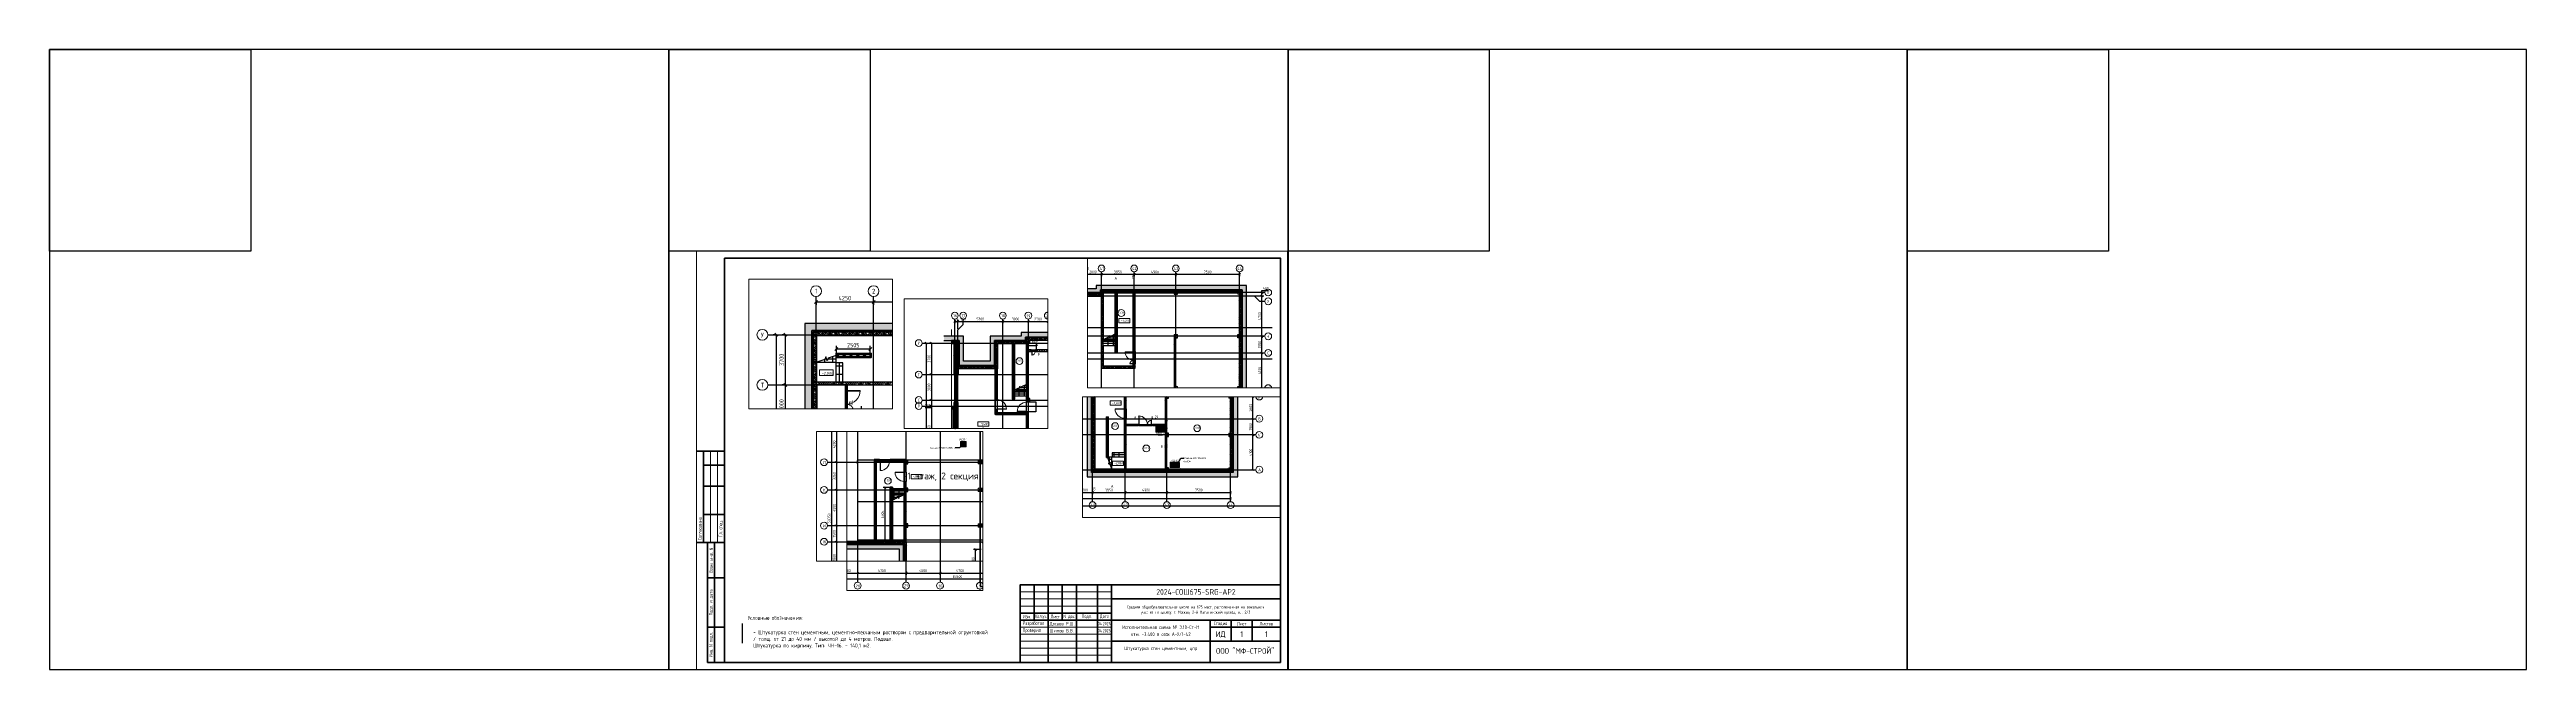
# Paper-space layout '3.10ШтПдв4в' of a CAD drawing. Header units: millimetres. Extents: x -143 to 1617, y 0 to 440.
# The model-space entities are those that its viewports show. They can reach past a viewport. Long polylines and large blocks are cut down to what shows.
import ezdxf
from ezdxf.enums import TextEntityAlignment as Align

# ---------------------------------------------------------------- set-up
doc = ezdxf.new("R2018")
doc.units = ezdxf.units.MM
doc.linetypes.add('ADSK_Линия сетки', pattern=[2500, 2000, -250, 0, -250])
doc.layers.get('Defpoints').update_dxf_attribs({"color": 250})
for name, color, linetype, lineweight in [('0) Расчет', 250, 'Continuous', 60), ('0.1) Блок', 6, 'Continuous', 30), ('0.2) Кирпич', 30, 'Continuous', 30), ('4.1.3) Штук  3.1 вып по кирп подвал.', 6, 'Continuous', 60), ('5.2) ЧН-16 Штукатурка подвал 4 вып', 160, 'Continuous', 60), ('A-ANNO-DIMS', 250, 'Continuous', 9), ('A-ANNO-NOTE', 250, 'Continuous', 9), ('A-AREA-IDEN', 250, 'Continuous', 9), ('A-DETL', 250, 'Continuous', 5), ('A-DETL-1', 250, 'Continuous', 53), ('A-DETL-2', 250, 'Continuous', 5), ('A-DETL-3', 250, 'Continuous', 13), ('A-DETL-GENF', 250, 'Continuous', 9), ('A-DETL-GENF-1', 250, 'Continuous', 5), ('A-DOOR', 250, 'Continuous', 5), ('A-DOOR-1', 250, 'Continuous', 13), ('A-DOOR-FRAM', 250, 'Continuous', 5), ('A-FLOR', 250, 'Continuous', 9), ('A-FLOR-1', 250, 'Continuous', 5), ('A-GENM-1', 250, 'Continuous', 5), ('A-GENM-2', 250, 'Continuous', 5), ('A-GENM-IDEN', 250, 'Continuous', 9), ('A-WALL', 250, 'Continuous', 9), ('A-WALL-1', 250, 'Continuous', 50), ('A-WALL-2', 250, 'Continuous', 5), ('A-WALL-3', 250, 'Continuous', 13), ('G-____-____-TEXT', 250, 'Continuous', 9), ('G-ANNO-DIMS', 250, 'Continuous', 9), ('G-ANNO-SYMB-1', 250, 'Continuous', 40), ('G-ANNO-SYMB-2', 250, 'Continuous', 20), ('G-ANNO-SYMB-3', 250, 'Continuous', 9), ('G-ANNO-TEXT', 250, 'Continuous', 9), ('I-WALL-1', 250, 'Continuous', 5), ('S-COLS-1', 250, 'Continuous', 5), ('S-COLS-2', 250, 'Continuous', 5), ('S-FNDN-1', 250, 'Continuous', 5), ('S-STRS', 250, 'Continuous', 5), ('S-STRS-1', 250, 'Continuous', 5), ('S-STRS-MBND', 250, 'Continuous', 5), ('Оси', 250, 'Continuous', 9), ('Оси-1', 250, 'ADSK_Линия сетки', 9)]:
    doc.layers.add(name, color=color, linetype=linetype, lineweight=lineweight)
doc.layers.add('ВЭ', color=7, linetype='Continuous')
doc.styles.add('GOST Common', font='', dxfattribs={"width": 0.9, "height": 350})
doc.styles.add('GOST Common_1', font='', dxfattribs={"width": 0.9, "height": 250})
doc.styles.add('GOST Common_2', font='', dxfattribs={"width": 0.8, "height": 350})
doc.styles.add('ISOCPEUR', font='isocpeur.ttf', dxfattribs={"width": 0.8, "height": 100})
doc.styles.add('ISOCPEUR_6', font='isocpeur.ttf', dxfattribs={"height": 3.5})
doc.styles.add('ISOCPEUR_I', font='isocpeui.ttf', dxfattribs={"width": 0.9, "height": 12.5})
doc.styles.add('ISOCPEUR_I_1', font='ГОСТ тип А.ttf', dxfattribs={"height": 2500})
doc.styles.get("Standard").update_dxf_attribs({"font": 'ГОСТ тип А.ttf'})
doc.styles.add('СПДС', font='ГОСТ тип А.ttf', dxfattribs={"width": 0.9})
doc.styles.get('GOST Common').set_extended_font_data('GOST Common')
doc.styles.get('GOST Common_1').set_extended_font_data('GOST Common')
doc.styles.get('GOST Common_2').set_extended_font_data('GOST Common')
doc.dimstyles.new('А3', dxfattribs={"dimtxt": 333, "dimasz": 222, "dimexe": 222, "dimexo": 111, "dimgap": 111, "dimtad": 1, "dimtoh": 1, "dimdec": 0, "dimrnd": 0.0015, "dimzin": 0, "dimdsep": 46, "dimtxsty": 'Standard', "dimblk": 'OBLIQUE', "dimcen": 0, "dimclrd": 7, "dimclre": 7, "dimclrt": 7, "dimadec": 0, "dimazin": 0, "dimtfac": 1, "dimtdec": 0, "dimtofl": 0, "dimtmove": 0, "dimatfit": 3, "dimfxl": 1, "dimtolj": 1, "dimtzin": 0, "dimarcsym": 0})
pattern_1 = [(135, (10997.54, 114885.93), (-142.5612, -142.5612), []), (135, (11140.1, 114885.93), (-142.5612, -142.5612), [252.016, -50.403, 3.353, -47.05])]
pattern_2 = [(0, (10997.54, 114885.926), (120.968, 69.841), [80.645, -161.29]), (120, (10997.54, 114885.926), (-120.96808, 69.84086), [80.645, -161.29]), (60, (10997.54, 114885.926), (-8e-05, 139.68186), [0, -161.29, 80.645, 0])]
pattern_3 = [(135, (1701.41, 164.685), (-14.14214, -14.14214), []), (225, (1701.41, 164.685), (14.14214, -14.14214), [])]
pattern_4 = [(45, (-421.384, 164.685), (-14.1421, 14.1421), []), (135, (-421.384, 164.685), (-14.1421, -14.1421), [])]
pattern_5 = [(45, (10997.54, 114885.93), (-251.4472, 251.4472), []), (45, (10997.54, 115266.93), (-251.4472, 251.4472), [])]
pattern_6 = [(135, (1501.41, 124.685), (-14.14214, -14.14214), []), (225, (1501.41, 124.685), (14.14214, -14.14214), [])]
pattern_7 = [(45, (-621.384, 124.685), (-14.1421, 14.1421), []), (135, (-621.384, 124.685), (-14.1421, -14.1421), [])]
pattern_8 = [(45, (10997.537, 114885.926), (-35.35534, 35.35534), []), (135, (10997.537, 114885.926), (-35.35534, -35.35534), [])]
pattern_9 = [(270, (87137.5, 167045.9), (600, 4e-14), []), (0, (87137.5, 167045.9), (0, 600), [])]
pattern_10 = [(90, (115697.54, 147525.9), (-600, 4e-14), []), (180, (115697.54, 147525.9), (-7e-14, -600), [])]
pattern_11 = [(270, (147697.54, 167445.9), (600, 4e-14), []), (0, (147697.54, 167445.9), (0, 600), [])]
pattern_12 = [(0, (149747.1, 114960.9), (0, 600), []), (90, (149747.1, 114960.9), (-600, 4e-14), [])]
pattern_13 = [(90, (151247.5, 116890.9), (-600, 4e-14), []), (180, (151247.5, 116890.9), (-7e-14, -600), [])]
pattern_14 = [(135, (-2722.6, 109625.46), (-142.5612, -142.5612), []), (135, (-2580.04, 109625.46), (-142.5612, -142.5612), [252.016, -50.403, 3.353, -47.05])]
pattern_15 = [(0, (-2722.6, 109625.456), (120.968, 69.841), [80.645, -161.29]), (120, (-2722.6, 109625.456), (-120.96808, 69.84086), [80.645, -161.29]), (60, (-2722.6, 109625.456), (-8e-05, 139.68186), [0, -161.29, 80.645, 0])]
pattern_16 = [(270, (-2672.6, 165975.96), (600, 4e-14), []), (0, (-2672.6, 165975.96), (0, 600), [])]
pattern_17 = [(0, (-742.6, 164500.46), (0, 600), []), (90, (-742.6, 164500.46), (-600, 4e-14), [])]
pattern_18 = [(45, (-2722.6, 109625.46), (-251.4472, 251.4472), []), (45, (-2722.6, 110006.46), (-251.4472, 251.4472), [])]

# ---------------------------------------------------------------- blocks, each defined once
blk = doc.blocks.new('*U6623')
at = {"color": 4}
blk.add_lwpolyline([(-220, -220), (220, -220), (220, 220), (-220, 220)], close=True, dxfattribs=at)
at = {"color": 3}
blk.add_lwpolyline([(-220, 220), (-77, 220), (-77, 77), (-220, 77)], close=True, dxfattribs=at)
blk = doc.blocks.new('*U6624')
at = {"color": 0, "linetype": 'ByBlock', "lineweight": -2, "transparency": 16777216}
for p in [(0, 0), (440, 0), (880, 0), (1320, 0)]:
    blk.add_blockref('*U6623', p, dxfattribs=at)
blk = doc.blocks.new('*U5495')
at = {"lineweight": 0}
blk.add_lwpolyline([(-415, -5), (5, -5), (5, 292), (-415, 292)], close=True, dxfattribs=at)
at = {"color": 0, "linetype": 'Continuous', "lineweight": 50}
blk.add_lwpolyline([(-395, 287), (0, 287), (0, 0), (-395, 0)], close=True, dxfattribs=at)
at = {"lineweight": 35}
for points in [[(-395, 150), (-415, 150)], [(-410, 85), (-410, 150)], [(-395, 140), (-410, 140)], [(-395, 125), (-410, 125)], [(-395, 105), (-410, 105)], [(-395, 85), (-415, 85)], [(-395, 85), (-407, 85), (-407, 0), (-395, 0)], [(-402, 0), (-402, 85)], [(-395, 60), (-407, 60)], [(-175, 55), (-175, 30)], [(-165, 55), (-165, 0)], [(-155, 55), (-155, 30)], [(-145, 55), (-145, 0)], [(-130, 55), (-130, 0)], [(-120, 55), (-120, 0)], [(-120, 45), (0, 45)], [(-395, 25), (-407, 25)], [(-185, 35), (-120, 35)], [(-185, 30), (0, 30)], [(-50, 30), (-50, 0)], [(-50, 25), (0, 25)], [(-35, 30), (-35, 15)], [(-20, 30), (-20, 15)], [(-120, 15), (0, 15)]]:
    blk.add_lwpolyline(points, dxfattribs=at)
at = {"lineweight": 18}
for points in [[(-405, 85), (-405, 150)], [(-400, 85), (-400, 150)], [(-185, 50), (-120, 50)], [(-185, 45), (-120, 45)], [(-185, 40), (-120, 40)], [(-185, 25), (-120, 25)], [(-185, 20), (-120, 20)], [(-185, 15), (-120, 15)], [(-185, 10), (-120, 10)], [(-185, 5), (-120, 5)]]:
    blk.add_lwpolyline(points, dxfattribs=at)
at = {"lineweight": 35}
blk.add_lwpolyline([(-185, 0), (0, 0), (0, 55), (-185, 55)], close=True, dxfattribs=at)
at = {"lineweight": 0}
blk.add_lwpolyline([(0, -5), (5, -5), (5, 0)], dxfattribs=at)
at = {"lineweight": -2, "char_height": 2.5, "attachment_point": 5, "rotation": 90, "style": 'СПДС'}
for s, insert, width in [('Согласовано', (-412.5, 95), 19.991), ('Гл. спец.', (-397.5, 95), 19.991), ('Взам. инв. N', (-404.5, 72.5), 24.991), ('Подл. и дата', (-404.5, 42.5), 34.991), ('Инв. N подл.', (-404.5, 12.5), 24.991)]:
    blk.add_mtext(s, dxfattribs=dict(at, insert=insert, width=width))
at = {"insert": (-60.2, 37.2), "char_height": 2.2, "attachment_point": 5, "style": 'СПДС'}
blk.add_mtext_dynamic_manual_height_columns('Средняя общеобразовательная школа на 675 мест, расположенная на земельном\\P\\pxqc;участке по адресу: г. Москва, 2-й Нагатинский проезд, вл. 2/3', width=118.293, gutter_width=0, heights=[12.8], dxfattribs=at)
at = {"lineweight": -2, "char_height": 2.5, "style": 'СПДС'}
for s, insert, width, attachment_point in [('Разработал', (-183.1, 27.5), 17.953, 4), ('Проверил', (-183.1, 22.5), 17.953, 4), ('Изм.', (-180, 32.5), 10, 5), ('Кол.уч.', (-170, 32.5), 10, 5), ('Лист', (-160, 32.5), 10, 5), ('N док.', (-150, 32.5), 10, 5), ('Подп.', (-137.5, 32.5), 15, 5), ('Дата', (-125, 32.5), 10, 5), ('Стадия', (-42.5, 27.5), 15, 5), ('Лист', (-27.5, 27.5), 15, 5), ('Листов', (-10, 27.5), 20, 5)]:
    blk.add_mtext(s, dxfattribs=dict(at, insert=insert, width=width, attachment_point=attachment_point))
at = {"lineweight": 30, "width": 0.9, "flags": 104}
blk.add_attdef('ШАПКА', text='', height=3, dxfattribs=at).set_placement((-135, 281), align=Align.MIDDLE_CENTER)
at = {"style": 'СПДС'}
for tag, height, p in [('ШИФР_ПРОЕКТА', 4, (-60, 50)), ('НАИМЕНОВАНИЕ_ОБЪЕКТА2', 2.5, (-85, 20)), ('НАИМЕНОВАНИЕ_ОБЪЕКТА', 2.5, (-85, 25)), ('СТАДИЯ', 4, (-42.5, 20)), ('ЛИСТ_первый', 4, (-27.5, 20)), ('ЛИСТОВ', 4, (-10, 20)), ('НАИМЕНОВАНИЕ_ЧЕРТЕЖА2', 2.5, (-85, 5)), ('НАИМЕНОВАНИЕ_ЧЕРТЕЖА1', 2.5, (-85, 10)), ('ОРГАНИЗАЦИЯ_РАЗРАБОТЧИК1', 4, (-25, 8.1))]:
    blk.add_attdef(tag, text='', height=height, dxfattribs=at).set_placement(p, align=Align.MIDDLE_CENTER)
for tag, p in [('РАЗРАБОТЧИК', (-164, 27.5)), ('РУК.ГРУППЫ', (-164, 22.5))]:
    blk.add_attdef(tag, text='', height=2.5, dxfattribs=at).set_placement(p, align=Align.MIDDLE_LEFT)
at = {"style": 'СПДС', "width": 0.9}
for tag, p in [('ДАТА1', (-129.6, 26.4)), ('ДАТА2', (-129.6, 21.4))]:
    blk.add_attdef(tag, p, '', height=2.3, dxfattribs=at)
blk = doc.blocks.new('Дверь_СКБ_1Ст_Внутренняя - СОШ_Д-1п_Дв_1200x2100h-31541110-АР1_Кладочный план подвала_ Блок 2_ 3')
at = {"layer": 'A-DOOR'}
h = blk.add_hatch(dxfattribs=at)
h.set_pattern_fill('FP_8', color=256, style=0, pattern_type=2)
h.set_pattern_definition(pattern_3)
h.paths.add_polyline_path([(612.5, 100), (587.5, 100), (587.5, -100), (612.5, -100)])
at = {"layer": 'A-DOOR-FRAM'}
h = blk.add_hatch(dxfattribs=at)
h.set_pattern_fill('FP_9', color=256, style=0, pattern_type=2)
h.set_pattern_definition(pattern_4)
h.paths.add_polyline_path([(-562.5, 100), (-587.5, 100), (-587.5, -100), (-562.5, -100)])
at = {"layer": 'A-DOOR'}
blk.add_arc((562.5, 100), 1100, 90, 180, dxfattribs=at)
at = {"layer": 'A-DOOR-1'}
for p, q in [((562.5, 1200), (522.5, 1200)), ((522.5, 1200), (522.5, 100)), ((522.5, 100), (562.5, 100)), ((562.5, 100), (562.5, 1200))]:
    blk.add_line(p, q, dxfattribs=at)
at = {"layer": 'A-DOOR-FRAM'}
for p, q in [((-547.5, 108), (-617.5, 108)), ((-617.5, 108), (-617.5, 100)), ((-617.5, 100), (-547.5, 100)), ((-562.5, 100), (-587.5, 100)), ((-587.5, 100), (-587.5, -100)), ((-537.5, 100), (-562.5, 100)), ((-562.5, 100), (-562.5, 20)), ((-562.5, -100), (-562.5, 100)), ((-547.5, 100), (-562.5, 100)), ((-562.5, 100), (-562.5, 99)), ((-562.5, 99), (-547.5, 99)), ((-562.5, 20), (-527.5, 20)), ((-547.5, 20), (-562.5, 20)), ((-562.5, 20), (-562.5, -100)), ((-547.5, 100), (-547.5, 108)), ((-547.5, 99), (-547.5, 100)), ((-547.5, -100), (-547.5, 20)), ((-537.5, 60), (-537.5, 100)), ((-527.5, 60), (-537.5, 60)), ((-527.5, 20), (-527.5, 60)), ((562.5, 60), (552.5, 60)), ((552.5, 60), (552.5, 20)), ((552.5, 20), (587.5, 20)), ((562.5, 100), (562.5, 60)), ((587.5, 100), (562.5, 100)), ((642.5, 108), (572.5, 108)), ((572.5, 108), (572.5, 100)), ((587.5, 100), (572.5, 100)), ((572.5, 100), (572.5, 99)), ((572.5, 100), (642.5, 100)), ((572.5, 99), (587.5, 99)), ((587.5, 20), (572.5, 20)), ((572.5, 20), (572.5, -100)), ((587.5, 20), (587.5, 100)), ((612.5, 100), (587.5, 100)), ((587.5, 100), (587.5, -100)), ((587.5, 99), (587.5, 100)), ((587.5, -100), (587.5, 20)), ((612.5, -100), (612.5, 100)), ((642.5, 100), (642.5, 108)), ((-547.5, -100), (-617.5, -100)), ((-617.5, -100), (-617.5, -108)), ((-617.5, -108), (-547.5, -108)), ((-587.5, -100), (-562.5, -100)), ((-562.5, -100), (-547.5, -100)), ((-547.5, -108), (-547.5, -100)), ((572.5, -100), (587.5, -100)), ((642.5, -100), (572.5, -100)), ((572.5, -100), (572.5, -108)), ((572.5, -108), (642.5, -108)), ((587.5, -100), (612.5, -100)), ((642.5, -108), (642.5, -100))]:
    blk.add_line(p, q, dxfattribs=at)
blk = doc.blocks.new('Дверь_СКБ_1Ст_Внутренняя - СОШ_Д-1п_Дв_1200x2100h-31541112-АР1_Кладочный план подвала_ Блок 2_ 3')
at = {"layer": 'A-DOOR'}
h = blk.add_hatch(dxfattribs=at)
h.set_pattern_fill('FP_8', color=256, style=0, pattern_type=2)
h.set_pattern_definition(pattern_3)
h.paths.add_polyline_path([(612.5, 100), (587.5, 100), (587.5, -100), (612.5, -100)])
at = {"layer": 'A-DOOR-FRAM'}
h = blk.add_hatch(dxfattribs=at)
h.set_pattern_fill('FP_9', color=256, style=0, pattern_type=2)
h.set_pattern_definition(pattern_4)
h.paths.add_polyline_path([(-562.5, 100), (-587.5, 100), (-587.5, -100), (-562.5, -100)])
at = {"layer": 'A-DOOR'}
blk.add_arc((562.5, 100), 1100, 90, 180, dxfattribs=at)
at = {"layer": 'A-DOOR-1'}
for p, q in [((562.5, 1200), (522.5, 1200)), ((522.5, 1200), (522.5, 100)), ((522.5, 100), (562.5, 100)), ((562.5, 100), (562.5, 1200))]:
    blk.add_line(p, q, dxfattribs=at)
at = {"layer": 'A-DOOR-FRAM'}
for p, q in [((-547.5, 108), (-617.5, 108)), ((-617.5, 108), (-617.5, 100)), ((-617.5, 100), (-547.5, 100)), ((-562.5, 100), (-587.5, 100)), ((-587.5, 100), (-587.5, -100)), ((-537.5, 100), (-562.5, 100)), ((-562.5, 100), (-562.5, 20)), ((-562.5, -100), (-562.5, 100)), ((-547.5, 100), (-562.5, 100)), ((-562.5, 100), (-562.5, 99)), ((-562.5, 99), (-547.5, 99)), ((-562.5, 20), (-527.5, 20)), ((-547.5, 20), (-562.5, 20)), ((-562.5, 20), (-562.5, -100)), ((-547.5, 100), (-547.5, 108)), ((-547.5, 99), (-547.5, 100)), ((-547.5, -100), (-547.5, 20)), ((-537.5, 60), (-537.5, 100)), ((-527.5, 60), (-537.5, 60)), ((-527.5, 20), (-527.5, 60)), ((562.5, 60), (552.5, 60)), ((552.5, 60), (552.5, 20)), ((552.5, 20), (587.5, 20)), ((562.5, 100), (562.5, 60)), ((587.5, 100), (562.5, 100)), ((642.5, 108), (572.5, 108)), ((572.5, 108), (572.5, 100)), ((587.5, 100), (572.5, 100)), ((572.5, 100), (572.5, 99)), ((572.5, 100), (642.5, 100)), ((572.5, 99), (587.5, 99)), ((587.5, 20), (572.5, 20)), ((572.5, 20), (572.5, -100)), ((587.5, 20), (587.5, 100)), ((612.5, 100), (587.5, 100)), ((587.5, 100), (587.5, -100)), ((587.5, 99), (587.5, 100)), ((587.5, -100), (587.5, 20)), ((612.5, -100), (612.5, 100)), ((642.5, 100), (642.5, 108)), ((-547.5, -100), (-617.5, -100)), ((-617.5, -100), (-617.5, -108)), ((-617.5, -108), (-547.5, -108)), ((-587.5, -100), (-562.5, -100)), ((-562.5, -100), (-547.5, -100)), ((-547.5, -108), (-547.5, -100)), ((572.5, -100), (587.5, -100)), ((642.5, -100), (572.5, -100)), ((572.5, -100), (572.5, -108)), ((572.5, -108), (642.5, -108)), ((587.5, -100), (612.5, -100)), ((642.5, -108), (642.5, -100))]:
    blk.add_line(p, q, dxfattribs=at)
blk = doc.blocks.new('Дверь_СКБ_2Ст - СОШ_Дв_1570_1550_x2100h _пр_ завертка-35617996-АР1_Кладочный план подвала_ Блок 2_ 3')
at = {"layer": 'A-DOOR'}
h = blk.add_hatch(dxfattribs=at)
h.set_pattern_fill('FP_10', color=256, style=0, pattern_type=2)
h.set_pattern_definition(pattern_6)
h.paths.add_polyline_path([(797.5, 60), (787.5, 60), (787.5, -60), (797.5, -60)])
at = {"layer": 'A-DOOR-FRAM'}
h = blk.add_hatch(dxfattribs=at)
h.set_pattern_fill('FP_11', color=256, style=0, pattern_type=2)
h.set_pattern_definition(pattern_7)
h.paths.add_polyline_path([(-762.5, 60), (-772.5, 60), (-772.5, -60), (-762.5, -60)])
at = {"layer": 'A-DOOR'}
for centre, radius, start, end in [((-737.5, 60), 1000, 0, 90), ((762.5, 60), 500, 90, 180)]:
    blk.add_arc(centre, radius, start, end, dxfattribs=at)
at = {"layer": 'A-DOOR-1'}
for p, q in [((-737.5, 1060), (-737.5, 60)), ((-697.5, 1060), (-737.5, 1060)), ((-737.5, 60), (-697.5, 60)), ((-697.5, 60), (-697.5, 1060)), ((762.5, 560), (722.5, 560)), ((722.5, 560), (722.5, 60)), ((722.5, 60), (762.5, 60)), ((762.5, 60), (762.5, 560))]:
    blk.add_line(p, q, dxfattribs=at)
at = {"layer": 'A-DOOR-FRAM'}
for p, q in [((-747.5, 68), (-817.5, 68)), ((-817.5, 68), (-817.5, 60)), ((-817.5, 60), (-747.5, 60)), ((-762.5, 60), (-772.5, 60)), ((-772.5, 60), (-772.5, -60)), ((-737.5, 60), (-762.5, 60)), ((-762.5, 60), (-762.5, -20)), ((-762.5, -60), (-762.5, 60)), ((-747.5, 60), (-747.5, 68)), ((-737.5, 20), (-737.5, 60)), ((-727.5, 20), (-737.5, 20)), ((-727.5, -20), (-727.5, 20)), ((762.5, 20), (752.5, 20)), ((752.5, 20), (752.5, -20)), ((762.5, 60), (762.5, 20)), ((787.5, 60), (762.5, 60)), ((842.5, 68), (772.5, 68)), ((772.5, 68), (772.5, 60)), ((772.5, 60), (842.5, 60)), ((787.5, -20), (787.5, 60)), ((797.5, 60), (787.5, 60)), ((787.5, 60), (787.5, -60)), ((797.5, -60), (797.5, 60)), ((842.5, 60), (842.5, 68)), ((-747.5, -60), (-817.5, -60)), ((-817.5, -60), (-817.5, -68)), ((-817.5, -68), (-747.5, -68)), ((-772.5, -60), (-762.5, -60)), ((-762.5, -20), (-727.5, -20)), ((-747.5, -20), (-762.5, -20)), ((-762.5, -20), (-762.5, -60)), ((-762.5, -60), (-747.5, -60)), ((-747.5, -60), (-747.5, -20)), ((-747.5, -68), (-747.5, -60)), ((752.5, -20), (787.5, -20)), ((787.5, -20), (772.5, -20)), ((772.5, -20), (772.5, -60)), ((772.5, -60), (787.5, -60)), ((842.5, -60), (772.5, -60)), ((772.5, -60), (772.5, -68)), ((772.5, -68), (842.5, -68)), ((787.5, -60), (787.5, -20)), ((787.5, -60), (797.5, -60)), ((842.5, -68), (842.5, -60))]:
    blk.add_line(p, q, dxfattribs=at)
blk = doc.blocks.new('BSC_Колонна _Прямоугольная - 400x650-31280922-АР1_Кладочный план подвала_ Блок 2_ 3')
at = {"layer": 'S-COLS-2'}
h = blk.add_hatch(dxfattribs=at)
h.set_pattern_fill('FP_18', color=256, style=0, pattern_type=2)
h.set_pattern_definition([(135, (-77795, -58650), (-142.5619, -142.5619), []), (135, (-77652.44, -58650), (-142.5619, -142.5619), [252.016, -50.403, 3.353, -47.05])])
h.paths.add_polyline_path([(-200, -325), (200, -325), (200, 325), (-200, 325), (-200, -127)])
at = {"layer": 'S-COLS-1'}
for p, q in [((200, 325), (-200, 325)), ((-200, 325), (-200, -325)), ((200, -325), (200, 325)), ((-200, -325), (200, -325))]:
    blk.add_line(p, q, dxfattribs=at)
blk = doc.blocks.new('BSC_Колонна _Прямоугольная - 400x400-V14-АР1_Кладочный план подвала_ Блок 2_ 3')
at = {"layer": 'S-COLS-2'}
h = blk.add_hatch(dxfattribs=at)
h.set_pattern_fill('FP_26', color=256, style=0, pattern_type=2)
h.set_pattern_definition([(135, (-152750, -58775), (-142.56192, -142.56192), []), (135, (-152607.44, -58775), (-142.56192, -142.56192), [252.016, -50.403, 3.353, -47.05])])
h.paths.add_polyline_path([(-200, -200), (200, -200), (200, 200), (-200, 200)])
at = {"layer": 'S-COLS-1'}
for p, q in [((200, 200), (-200, 200)), ((-200, 200), (-200, -200)), ((200, -200), (200, 200)), ((-200, -200), (200, -200))]:
    blk.add_line(p, q, dxfattribs=at)
blk = doc.blocks.new('BSC_Колонна _Прямоугольная - 400x400-V15-АР1_Кладочный план подвала_ Блок 2_ 3')
at = {"layer": 'S-COLS-2'}
h = blk.add_hatch(dxfattribs=at)
h.set_pattern_fill('FP_27', color=256, style=0, pattern_type=2)
h.set_pattern_definition([(135, (-152750, -53625.12), (-142.56192, -142.56192), []), (135, (-152607.44, -53625.12), (-142.56192, -142.56192), [252.016, -50.403, 3.353, -47.05])])
h.paths.add_polyline_path([(-200, -200), (200, -200), (200, 200), (-200, 200)])
at = {"layer": 'S-COLS-1'}
for p, q in [((200, 200), (-200, 200)), ((-200, 200), (-200, -200)), ((200, -200), (200, 200)), ((-200, -200), (200, -200))]:
    blk.add_line(p, q, dxfattribs=at)
blk = doc.blocks.new('BSC_Колонна _Прямоугольная - 400x400-V16-АР1_Кладочный план подвала_ Блок 2_ 3')
at = {"layer": 'S-COLS-2'}
h = blk.add_hatch(dxfattribs=at)
h.set_pattern_fill('FP_28', color=256, style=0, pattern_type=2)
h.set_pattern_definition([(135, (-152750, -25), (-142.56192, -142.56192), []), (135, (-152607.44, -25), (-142.56192, -142.56192), [252.016, -50.403, 3.353, -47.05])])
h.paths.add_polyline_path([(-200, -200), (200, -200), (200, 200), (-200, 200)])
at = {"layer": 'S-COLS-1'}
for p, q in [((200, 200), (-200, 200)), ((-200, 200), (-200, -200)), ((200, -200), (200, 200)), ((-200, -200), (200, -200))]:
    blk.add_line(p, q, dxfattribs=at)
blk = doc.blocks.new('BSC_Колонна _Прямоугольная - 400x400-V19-АР1_Кладочный план подвала_ Блок 2_ 3')
at = {"layer": 'S-COLS-2'}
h = blk.add_hatch(dxfattribs=at)
h.set_pattern_fill('FP_31', color=256, style=0, pattern_type=2)
h.set_pattern_definition([(135, (-145250, -53625.12), (-142.56192, -142.56192), []), (135, (-145107.44, -53625.12), (-142.56192, -142.56192), [252.016, -50.403, 3.353, -47.05])])
h.paths.add_polyline_path([(-200, -200), (200, -200), (200, 200), (-200, 200)])
at = {"layer": 'S-COLS-1'}
for p, q in [((200, 200), (-200, 200)), ((-200, 200), (-200, -200)), ((200, -200), (200, 200)), ((-200, -200), (200, -200))]:
    blk.add_line(p, q, dxfattribs=at)
blk = doc.blocks.new('BSC_Колонна _Прямоугольная - 400x400-V22-АР1_Кладочный план подвала_ Блок 2_ 3')
at = {"layer": 'S-COLS-2'}
h = blk.add_hatch(dxfattribs=at)
h.set_pattern_fill('FP_34', color=256, style=0, pattern_type=2)
h.set_pattern_definition([(135, (-145250, -47525), (-142.56192, -142.56192), []), (135, (-145107.44, -47525), (-142.56192, -142.56192), [252.016, -50.403, 3.353, -47.05])])
h.paths.add_polyline_path([(-200, -200), (200, -200), (200, 200), (-200, 200)])
at = {"layer": 'S-COLS-1'}
for p, q in [((200, 200), (-200, 200)), ((-200, 200), (-200, -200)), ((200, -200), (200, 200)), ((-200, -200), (200, -200))]:
    blk.add_line(p, q, dxfattribs=at)
blk = doc.blocks.new('BSC_Колонна _Прямоугольная - 400x400-V45-АР1_Кладочный план подвала_ Блок 2_ 3')
at = {"layer": 'S-COLS-2'}
h = blk.add_hatch(dxfattribs=at)
h.set_pattern_fill('FP_57', color=256, style=0, pattern_type=2)
h.set_pattern_definition([(135, (-114050, -35775), (-142.5612, -142.5612), []), (135, (-113907.44, -35775), (-142.5612, -142.5612), [252.016, -50.403, 3.353, -47.05])])
h.paths.add_polyline_path([(-200, -200), (200, -200), (200, 200), (-200, 200)])
at = {"layer": 'S-COLS-1'}
for p, q in [((200, 200), (-200, 200)), ((-200, 200), (-200, -200)), ((200, -200), (200, 200)), ((-200, -200), (200, -200))]:
    blk.add_line(p, q, dxfattribs=at)
blk = doc.blocks.new('BSC_Колонна _Прямоугольная - 400x400-V50-АР1_Кладочный план подвала_ Блок 2_ 3')
at = {"layer": 'S-COLS-2'}
h = blk.add_hatch(dxfattribs=at)
h.set_pattern_fill('FP_62', color=256, style=0, pattern_type=2)
h.set_pattern_definition([(135, (-114050, -28325), (-142.5612, -142.5612), []), (135, (-113907.44, -28325), (-142.5612, -142.5612), [252.016, -50.403, 3.353, -47.05])])
h.paths.add_polyline_path([(-200, -200), (200, -200), (200, 200), (-200, 200)])
at = {"layer": 'S-COLS-1'}
for p, q in [((200, 200), (-200, 200)), ((-200, 200), (-200, -200)), ((200, -200), (200, 200)), ((-200, -200), (200, -200))]:
    blk.add_line(p, q, dxfattribs=at)
blk = doc.blocks.new('BSC_Колонна _Прямоугольная - 400x400-V51-АР1_Кладочный план подвала_ Блок 2_ 3')
at = {"layer": 'S-COLS-2'}
h = blk.add_hatch(dxfattribs=at)
h.set_pattern_fill('FP_63', color=256, style=0, pattern_type=2)
h.set_pattern_definition([(135, (-114050, -32525), (-142.5612, -142.5612), []), (135, (-113907.44, -32525), (-142.5612, -142.5612), [252.016, -50.403, 3.353, -47.05])])
h.paths.add_polyline_path([(-200, -200), (200, -200), (200, 200), (-200, 200)])
at = {"layer": 'S-COLS-1'}
for p, q in [((200, 200), (-200, 200)), ((-200, 200), (-200, -200)), ((200, -200), (200, 200)), ((-200, -200), (200, -200))]:
    blk.add_line(p, q, dxfattribs=at)
blk = doc.blocks.new('BSC_Колонна _Прямоугольная - 400x400-V60-АР1_Кладочный план подвала_ Блок 2_ 3')
at = {"layer": 'S-COLS-2'}
h = blk.add_hatch(dxfattribs=at)
h.set_pattern_fill('FP_72', color=256, style=0, pattern_type=2)
h.set_pattern_definition([(135, (-113600, -35775), (-142.5612, -142.5612), []), (135, (-113457.44, -35775), (-142.5612, -142.5612), [252.016, -50.403, 3.353, -47.05])])
h.paths.add_polyline_path([(-200, -200), (200, -200), (200, 200), (-200, 200)])
at = {"layer": 'S-COLS-1'}
for p, q in [((200, 200), (-200, 200)), ((-200, 200), (-200, -200)), ((200, -200), (200, 200)), ((-200, -200), (200, -200))]:
    blk.add_line(p, q, dxfattribs=at)
blk = doc.blocks.new('BSC_Колонна _Прямоугольная - 400x400-V63-АР1_Кладочный план подвала_ Блок 2_ 3')
at = {"layer": 'S-COLS-2'}
h = blk.add_hatch(dxfattribs=at)
h.set_pattern_fill('FP_75', color=256, style=0, pattern_type=2)
h.set_pattern_definition([(135, (-113600, -32525), (-142.5612, -142.5612), []), (135, (-113457.44, -32525), (-142.5612, -142.5612), [252.016, -50.403, 3.353, -47.05])])
h.paths.add_polyline_path([(-200, -200), (200, -200), (200, 200), (-200, 200)])
at = {"layer": 'S-COLS-1'}
for p, q in [((200, 200), (-200, 200)), ((-200, 200), (-200, -200)), ((200, -200), (200, 200)), ((-200, -200), (200, -200))]:
    blk.add_line(p, q, dxfattribs=at)
blk = doc.blocks.new('BSC_Колонна _Прямоугольная - 400x400-V74-АР1_Кладочный план подвала_ Блок 2_ 3')
at = {"layer": 'S-COLS-2'}
h = blk.add_hatch(dxfattribs=at)
h.set_pattern_fill('FP_86', color=256, style=0, pattern_type=2)
h.set_pattern_definition([(135, (-113600, -28325), (-142.5612, -142.5612), []), (135, (-113457.44, -28325), (-142.5612, -142.5612), [252.016, -50.403, 3.353, -47.05])])
h.paths.add_polyline_path([(-200, -200), (200, -200), (200, 200), (-200, 200)])
at = {"layer": 'S-COLS-1'}
for p, q in [((200, 200), (-200, 200)), ((-200, 200), (-200, -200)), ((200, -200), (200, 200)), ((-200, -200), (200, -200))]:
    blk.add_line(p, q, dxfattribs=at)
blk = doc.blocks.new('BSC_Колонна _Прямоугольная - 400x400-V77-АР1_Кладочный план подвала_ Блок 2_ 3')
at = {"layer": 'S-COLS-2'}
h = blk.add_hatch(dxfattribs=at)
h.set_pattern_fill('FP_89', color=256, style=0, pattern_type=2)
h.set_pattern_definition([(135, (-152750, -4125), (-142.56192, -142.56192), []), (135, (-152607.44, -4125), (-142.56192, -142.56192), [252.016, -50.403, 3.353, -47.05])])
h.paths.add_polyline_path([(-200, -200), (200, -200), (200, 200), (-200, 200)])
at = {"layer": 'S-COLS-1'}
for p, q in [((200, 200), (-200, 200)), ((-200, 200), (-200, -200)), ((200, -200), (200, 200)), ((-200, -200), (200, -200))]:
    blk.add_line(p, q, dxfattribs=at)
blk = doc.blocks.new('BSC_Колонна _Прямоугольная - 400x400-V78-АР1_Кладочный план подвала_ Блок 2_ 3')
at = {"layer": 'S-COLS-2'}
h = blk.add_hatch(dxfattribs=at)
h.set_pattern_fill('FP_90', color=256, style=0, pattern_type=2)
h.set_pattern_definition([(135, (-152749.81, -8625), (-142.56192, -142.56192), []), (135, (-152607.25, -8625), (-142.56192, -142.56192), [252.016, -50.403, 3.353, -47.05])])
h.paths.add_polyline_path([(-200, -200), (200, -200), (200, 200), (-200, 200)])
at = {"layer": 'S-COLS-1'}
for p, q in [((200, 200), (-200, 200)), ((-200, 200), (-200, -200)), ((200, -200), (200, 200)), ((-200, -200), (200, -200))]:
    blk.add_line(p, q, dxfattribs=at)
blk = doc.blocks.new('BSC_Колонна _Прямоугольная - 400x400-V91-АР1_Кладочный план подвала_ Блок 2_ 3')
at = {"layer": 'S-COLS-2'}
h = blk.add_hatch(dxfattribs=at)
h.set_pattern_fill('FP_103', color=256, style=0, pattern_type=2)
h.set_pattern_definition([(135, (-152750, -47525), (-142.56192, -142.56192), []), (135, (-152607.44, -47525), (-142.56192, -142.56192), [252.016, -50.403, 3.353, -47.05])])
h.paths.add_polyline_path([(-200, -200), (200, -200), (200, 200), (-200, 200)])
at = {"layer": 'S-COLS-1'}
for p, q in [((200, 200), (-200, 200)), ((-200, 200), (-200, -200)), ((200, -200), (200, 200)), ((-200, -200), (200, -200))]:
    blk.add_line(p, q, dxfattribs=at)
blk = doc.blocks.new('Дверь_СКБ_1Ст_Внутренняя - СОШ_Д-1л_Дв_1200x2100h_пр-32805419-АР1_Кладочный план подвала_ Блок 2_ 3')
at = {"layer": 'A-DOOR'}
h = blk.add_hatch(dxfattribs=at)
h.set_pattern_fill('FP_8', color=256, style=0, pattern_type=2)
h.set_pattern_definition(pattern_3)
h.paths.add_polyline_path([(587.5, -100), (612.5, -100), (612.5, 100), (587.5, 100)])
at = {"layer": 'A-DOOR-FRAM'}
h = blk.add_hatch(dxfattribs=at)
h.set_pattern_fill('FP_9', color=256, style=0, pattern_type=2)
h.set_pattern_definition(pattern_4)
h.paths.add_polyline_path([(-587.5, -100), (-562.5, -100), (-562.5, 100), (-587.5, 100)])
at = {"layer": 'A-DOOR'}
blk.add_arc((-537.5, 100), 1100, 360, 90, dxfattribs=at)
at = {"layer": 'A-DOOR-1'}
for p, q in [((-537.5, 1200), (-537.5, 100)), ((-497.5, 1200), (-537.5, 1200)), ((-537.5, 100), (-497.5, 100)), ((-497.5, 100), (-497.5, 1200))]:
    blk.add_line(p, q, dxfattribs=at)
at = {"layer": 'A-DOOR-FRAM'}
for p, q in [((-547.5, 108), (-617.5, 108)), ((-617.5, 108), (-617.5, 100)), ((-617.5, 100), (-547.5, 100)), ((-562.5, 100), (-587.5, 100)), ((-587.5, 100), (-587.5, -100)), ((-537.5, 100), (-562.5, 100)), ((-562.5, 100), (-562.5, 20)), ((-562.5, -100), (-562.5, 100)), ((-547.5, 100), (-562.5, 100)), ((-562.5, 100), (-562.5, 99)), ((-562.5, 99), (-547.5, 99)), ((-562.5, 20), (-527.5, 20)), ((-547.5, 20), (-562.5, 20)), ((-562.5, 20), (-562.5, -100)), ((-547.5, 100), (-547.5, 108)), ((-547.5, 99), (-547.5, 100)), ((-547.5, -100), (-547.5, 20)), ((-537.5, 60), (-537.5, 100)), ((-527.5, 60), (-537.5, 60)), ((-527.5, 20), (-527.5, 60)), ((562.5, 60), (552.5, 60)), ((552.5, 60), (552.5, 20)), ((552.5, 20), (587.5, 20)), ((562.5, 100), (562.5, 60)), ((587.5, 100), (562.5, 100)), ((642.5, 108), (572.5, 108)), ((572.5, 108), (572.5, 100)), ((587.5, 100), (572.5, 100)), ((572.5, 100), (572.5, 99)), ((572.5, 100), (642.5, 100)), ((572.5, 99), (587.5, 99)), ((587.5, 20), (572.5, 20)), ((572.5, 20), (572.5, -100)), ((587.5, 20), (587.5, 100)), ((612.5, 100), (587.5, 100)), ((587.5, 100), (587.5, -100)), ((587.5, 99), (587.5, 100)), ((587.5, -100), (587.5, 20)), ((612.5, -100), (612.5, 100)), ((642.5, 100), (642.5, 108)), ((-547.5, -100), (-617.5, -100)), ((-617.5, -100), (-617.5, -108)), ((-617.5, -108), (-547.5, -108)), ((-587.5, -100), (-562.5, -100)), ((-562.5, -100), (-547.5, -100)), ((-547.5, -108), (-547.5, -100)), ((572.5, -100), (587.5, -100)), ((642.5, -100), (572.5, -100)), ((572.5, -100), (572.5, -108)), ((572.5, -108), (642.5, -108)), ((587.5, -100), (612.5, -100)), ((642.5, -108), (642.5, -100))]:
    blk.add_line(p, q, dxfattribs=at)
blk = doc.blocks.new('Дверь_СКБ_2Ст - СОШ_Дв_1500_1480_x2100h-35618419-АР1_Кладочный план подвала_ Блок 2_ 3')
at = {"layer": 'A-DOOR'}
h = blk.add_hatch(dxfattribs=at)
h.set_pattern_fill('FP_116', color=256, style=0, pattern_type=2)
h.set_pattern_definition([(135, (1536.41, 164.685), (-14.14214, -14.14214), []), (225, (1536.41, 164.685), (14.14214, -14.14214), [])])
h.paths.add_polyline_path([(752.5, -100), (762.5, -100), (762.5, 100), (752.5, 100)])
at = {"layer": 'A-DOOR-FRAM'}
h = blk.add_hatch(dxfattribs=at)
h.set_pattern_fill('FP_117', color=256, style=0, pattern_type=2)
h.set_pattern_definition([(45, (-586.384, 164.685), (-14.1421, 14.1421), []), (135, (-586.384, 164.685), (-14.1421, -14.1421), [])])
h.paths.add_polyline_path([(-737.5, -100), (-727.5, -100), (-727.5, 100), (-737.5, 100)])
at = {"layer": 'A-DOOR'}
for centre, radius, start, end in [((-702.5, 65), 430, 0, 90), ((727.5, 65), 1000, 90, 180)]:
    blk.add_arc(centre, radius, start, end, dxfattribs=at)
at = {"layer": 'A-DOOR-1'}
for p, q in [((-702.5, 495), (-702.5, 65)), ((-662.5, 495), (-702.5, 495)), ((-702.5, 65), (-662.5, 65)), ((-662.5, 65), (-662.5, 495)), ((727.5, 1065), (687.5, 1065)), ((687.5, 1065), (687.5, 65)), ((687.5, 65), (727.5, 65)), ((727.5, 65), (727.5, 1065))]:
    blk.add_line(p, q, dxfattribs=at)
at = {"layer": 'A-DOOR-FRAM'}
for p, q in [((-712.5, 108), (-782.5, 108)), ((-782.5, 108), (-782.5, 100)), ((-782.5, 100), (-712.5, 100)), ((-727.5, 100), (-737.5, 100)), ((-737.5, 100), (-737.5, -100)), ((-727.5, -100), (-727.5, 100)), ((-712.5, 100), (-727.5, 100)), ((-727.5, 100), (-727.5, 65)), ((-702.5, 65), (-727.5, 65)), ((-727.5, 65), (-727.5, -15)), ((-727.5, 65), (-712.5, 65)), ((-712.5, 100), (-712.5, 108)), ((-712.5, 65), (-712.5, 100)), ((-702.5, 25), (-702.5, 65)), ((-692.5, 25), (-702.5, 25)), ((-692.5, -15), (-692.5, 25)), ((727.5, 25), (717.5, 25)), ((717.5, 25), (717.5, -15)), ((727.5, 65), (727.5, 25)), ((752.5, 65), (727.5, 65)), ((807.5, 108), (737.5, 108)), ((737.5, 108), (737.5, 100)), ((752.5, 100), (737.5, 100)), ((737.5, 100), (737.5, 65)), ((737.5, 100), (807.5, 100)), ((737.5, 65), (752.5, 65)), ((762.5, 100), (752.5, 100)), ((752.5, 100), (752.5, -100)), ((752.5, 65), (752.5, 100)), ((752.5, -15), (752.5, 65)), ((762.5, -100), (762.5, 100)), ((807.5, 100), (807.5, 108)), ((-712.5, -100), (-782.5, -100)), ((-782.5, -100), (-782.5, -108)), ((-782.5, -108), (-712.5, -108)), ((-737.5, -100), (-727.5, -100)), ((-727.5, -15), (-692.5, -15)), ((-712.5, -15), (-727.5, -15)), ((-727.5, -15), (-727.5, -100)), ((-727.5, -100), (-712.5, -100)), ((-712.5, -100), (-712.5, -15)), ((-712.5, -108), (-712.5, -100)), ((717.5, -15), (752.5, -15)), ((752.5, -15), (737.5, -15)), ((737.5, -15), (737.5, -100)), ((737.5, -100), (752.5, -100)), ((807.5, -100), (737.5, -100)), ((737.5, -100), (737.5, -108)), ((737.5, -108), (807.5, -108)), ((752.5, -100), (752.5, -15)), ((752.5, -100), (762.5, -100)), ((807.5, -108), (807.5, -100))]:
    blk.add_line(p, q, dxfattribs=at)
blk = doc.blocks.new('Дверь_СКБ_1Ст - СОШ_Дв_500x1250h_форкамеры-32518883-АР1_Кладочный план подвала_ Блок 2_ 3')
at = {"layer": 'A-DOOR'}
h = blk.add_hatch(dxfattribs=at)
h.set_pattern_fill('FP_120', color=256, style=0, pattern_type=2)
h.set_pattern_definition([(135, (2048.911, 164.685), (-14.14214, -14.14214), []), (225, (2048.911, 164.685), (14.14214, -14.14214), [])])
h.paths.add_polyline_path([(265, 100), (240, 100), (240, 20), (265, 20)])
at = {"layer": 'A-DOOR-FRAM'}
h = blk.add_hatch(dxfattribs=at)
h.set_pattern_fill('FP_121', color=256, style=0, pattern_type=2)
h.set_pattern_definition([(45, (-73.884, 164.685), (-14.1421, 14.1421), []), (135, (-73.884, 164.685), (-14.1421, -14.1421), [])])
h.paths.add_polyline_path([(-219, 100), (-240, 100), (-240, 20), (-215, 20), (-215, 100)])
at = {"layer": 'A-DOOR'}
blk.add_arc((215, 100), 405, 90, 180, dxfattribs=at)
at = {"layer": 'A-DOOR-1'}
for p, q in [((215, 505), (175, 505)), ((175, 505), (175, 100)), ((175, 100), (215, 100)), ((215, 100), (215, 505))]:
    blk.add_line(p, q, dxfattribs=at)
at = {"layer": 'A-DOOR-FRAM'}
for p, q in [((-215, 100), (-240, 100)), ((-240, 100), (-240, 20)), ((-240, 20), (-215, 20)), ((-190, 100), (-215, 100)), ((-215, 100), (-215, 20)), ((-215, 20), (-215, 100)), ((-215, 20), (-180, 20)), ((-190, 60), (-190, 100)), ((-180, 60), (-190, 60)), ((-180, 20), (-180, 60)), ((215, 60), (205, 60)), ((205, 60), (205, 20)), ((205, 20), (240, 20)), ((215, 100), (215, 60)), ((240, 100), (215, 100)), ((240, 20), (240, 100)), ((265, 100), (240, 100)), ((240, 100), (240, 20)), ((240, 20), (265, 20)), ((265, 20), (265, 100))]:
    blk.add_line(p, q, dxfattribs=at)
blk = doc.blocks.new('Ом_Перемычка из уголков - A4-0_505 100x63x6-34159466-АР1_Кладочный план подвала_ Блок 2_ 3')
at = {"layer": 'A-GENM-1'}
blk.add_line((-327.5, 0), (577.5, 0), dxfattribs=at)
blk = doc.blocks.new('Ом_Перемычка из уголков - A3-1_44-32789001-АР1_Кладочный план подвала_ Блок 2_ 3')
at = {"layer": 'A-GENM-1'}
blk.add_line((-845, 0), (1095, 0), dxfattribs=at)
blk = doc.blocks.new('Ом_Перемычка из уголков - A1-1_57 63x100x6-34134793-АР1_Кладочный план подвала_ Блок 2_ 3')
at = {"layer": 'A-GENM-1'}
for p, q in [((-910, 0), (-660, 0)), ((-615, 0), (865, 0)), ((910, 0), (1160, 0))]:
    blk.add_line(p, q, dxfattribs=at)
blk = doc.blocks.new('ADSK_КолоннаНесущая_Швеллер_Гнутый_ГОСТ 8278-83 - 140х60х5_таб_1-32823743-АР1_Кладочный план подвала_ Блок 2_ 3')
at = {"layer": 'S-COLS-1'}
for p, q in [((-16.2, 58), (-16.2, -58)), ((-11.2, -58), (-11.2, 58)), ((43.8, 70), (-4.2, 70)), ((-4.2, 65), (43.8, 65)), ((43.8, 65), (43.8, 70)), ((43.8, -65), (-4.2, -65)), ((-4.2, -70), (43.8, -70)), ((43.8, -70), (43.8, -65))]:
    blk.add_line(p, q, dxfattribs=at)
for centre, radius, start, end in [((-4.2, 58), 12, 90, 180), ((-4.2, 58), 7, 90, 180), ((-4.2, -58), 12, 180, 270), ((-4.2, -58), 7, 180, 270)]:
    blk.add_arc(centre, radius, start, end, dxfattribs=at)
blk = doc.blocks.new('230_Приямок стенки вертикально _Фунд_Плита_ - 230_Приямок стенки вертикально _Фунд_Плита_-32143332-АР1_Кладочный план подвала_ Блок 2_ 3')
at = {"layer": 'S-FNDN-1'}
for p, q in [((-242, -125), (-199, 4)), ((-186, 41), (-150, 150)), ((-150, 150), (-143, 152)), ((-132, 156), (-88, 171)), ((-77, 174), (-33, 189)), ((-22, 193), (22, 207)), ((33, 211), (77, 226)), ((88, 229), (132, 244)), ((143, 248), (187, 262)), ((198, 266), (242, 281)), ((253, 284), (255, 285)), ((-285, -255), (-254, -161))]:
    blk.add_line(p, q, dxfattribs=at)
blk = doc.blocks.new('ADSK_КолоннаНесущая_Швеллер_Гнутый_ГОСТ 8278-83 - 200х50х4_таб_1 2-32855868-АР1_Кладочный план подвала_ Блок 2_ 3')
at = {"layer": 'S-COLS-1'}
for p, q in [((-10.1, 90), (-10.1, -90)), ((-6.1, -90), (-6.1, 90)), ((39.9, 100), (-0.1, 100)), ((-0.1, 96), (39.9, 96)), ((39.9, 96), (39.9, 100)), ((39.9, -96), (-0.1, -96)), ((-0.1, -100), (39.9, -100)), ((39.9, -100), (39.9, -96))]:
    blk.add_line(p, q, dxfattribs=at)
for centre, radius, start, end in [((-0.1, 90), 10, 90, 180), ((-0.1, 90), 6, 90, 180), ((-0.1, -90), 10, 180, 270), ((-0.1, -90), 6, 180, 270)]:
    blk.add_arc(centre, radius, start, end, dxfattribs=at)
blk = doc.blocks.new('230_Приямок стенки вертикально _Фунд_Плита_ - 230_Приямок стенки вертикально _Фунд_Плита_-33309263-АР1_Кладочный план подвала_ Блок 2_ 3')
at = {"layer": 'S-FNDN-1'}
for p, q in [((-406, -19), (-363, 110)), ((-351, 146), (-350, 150)), ((-350, 150), (-308, 157)), ((-297, 159), (-253, 167)), ((-242, 169), (-198, 177)), ((-187, 179), (-143, 186)), ((-132, 189), (-88, 196)), ((-77, 198), (-33, 206)), ((-22, 208), (22, 216)), ((33, 218), (77, 225)), ((88, 227), (131, 235)), ((143, 237), (187, 245)), ((198, 247), (241, 254)), ((253, 256), (297, 264)), ((308, 266), (352, 274)), ((363, 276), (407, 284)), ((-490, -270), (-473, -220)), ((-462, -185), (-418, -55))]:
    blk.add_line(p, q, dxfattribs=at)
blk = doc.blocks.new('230_Приямок стенки вертикально _Фунд_Плита_ - 230_Приямок стенки вертикально _Фунд_Плита_-33309304-АР1_Кладочный план подвала_ Блок 2_ 3')
at = {"layer": 'S-FNDN-1'}
for p, q in [((-406, -19), (-363, 110)), ((-351, 146), (-350, 150)), ((-350, 150), (-308, 157)), ((-297, 159), (-253, 167)), ((-242, 169), (-198, 177)), ((-187, 179), (-143, 186)), ((-132, 189), (-88, 196)), ((-77, 198), (-33, 206)), ((-22, 208), (22, 216)), ((33, 218), (77, 225)), ((88, 227), (132, 235)), ((143, 237), (187, 245)), ((198, 247), (242, 254)), ((253, 256), (297, 264)), ((308, 266), (352, 274)), ((363, 276), (407, 284)), ((-490, -270), (-473, -220)), ((-462, -185), (-418, -55))]:
    blk.add_line(p, q, dxfattribs=at)
blk = doc.blocks.new('Решетка металлическая РМ-1 _подвал_ - Решетка металлическая РМ-1 _подвал_-33342411-АР1_Кладочный план подвала_ Блок 2_ 3')
at = {"layer": 'A-GENM-2'}
for p, q in [((0, 615), (0, 660)), ((660, 660), (0, 660)), ((0, 660), (45, 660)), ((0, 660), (0, 0)), ((0, 615), (660, 615)), ((0, 0), (0, 45)), ((660, 45), (0, 45)), ((0, 0), (660, 0)), ((45, 0), (0, 0)), ((45, 0), (45, 660)), ((76.5, 615), (76.5, 45)), ((88.5, 45), (88.5, 615)), ((131.5, 615), (131.5, 45)), ((143.5, 45), (143.5, 615)), ((186.5, 615), (186.5, 45)), ((198.5, 45), (198.5, 615)), ((241.5, 615), (241.5, 45)), ((253.5, 45), (253.5, 615)), ((296.5, 615), (296.5, 45)), ((308.5, 45), (308.5, 615)), ((351.5, 615), (351.5, 45)), ((363.5, 45), (363.5, 615)), ((406.5, 615), (406.5, 45)), ((418.5, 45), (418.5, 615)), ((461.5, 615), (461.5, 45)), ((473.5, 45), (473.5, 615)), ((516.5, 615), (516.5, 45)), ((528.5, 45), (528.5, 615)), ((571.5, 615), (571.5, 45)), ((583.5, 45), (583.5, 615)), ((615, 660), (660, 660)), ((615, 660), (615, 0)), ((660, 0), (615, 0)), ((660, 660), (660, 615)), ((660, 0), (660, 660)), ((660, 45), (660, 0))]:
    blk.add_line(p, q, dxfattribs=at)
blk = doc.blocks.new('Решетка металлическая РМ-2 _1000x600_ - Решетка металлическая РМ-2 _1000x600_-33345922-АР1_Кладочный план подвала_ Блок 2_ 3')
at = {"layer": 'A-GENM-2'}
for p, q in [((0, 615), (0, 660)), ((1060, 660), (0, 660)), ((0, 660), (40, 660)), ((0, 660), (0, 0)), ((0, 615), (30, 615)), ((0, 0), (0, 45)), ((30, 45), (0, 45)), ((0, 0), (1060, 0)), ((40, 0), (0, 0)), ((1060, 45), (33, 45)), ((40, 630), (40, 660)), ((40, 0), (40, 87)), ((57, 180), (57, 45)), ((69, 45), (69, 248)), ((112, 492), (112, 45)), ((124, 45), (124, 523)), ((167, 528), (167, 45)), ((179, 45), (179, 530)), ((222, 535), (222, 45)), ((234, 45), (234, 536)), ((277, 541), (277, 45)), ((289, 45), (289, 543)), ((332, 548), (332, 45)), ((344, 45), (344, 549)), ((387, 554), (387, 45)), ((399, 45), (399, 556)), ((442, 561), (442, 45)), ((454, 45), (454, 562)), ((497, 567), (497, 45)), ((509, 45), (509, 569)), ((552, 574), (552, 45)), ((564, 45), (564, 575)), ((607, 580), (607, 45)), ((619, 45), (619, 582)), ((662, 587), (662, 45)), ((674, 45), (674, 588)), ((717, 593), (717, 45)), ((729, 45), (729, 594)), ((772, 599), (772, 45)), ((784, 45), (784, 601)), ((827, 606), (827, 45)), ((839, 45), (839, 607)), ((882, 613), (882, 45)), ((894, 45), (894, 614)), ((903, 615), (1060, 615)), ((937, 615), (937, 45)), ((949, 45), (949, 615)), ((992, 615), (992, 45)), ((1004, 45), (1004, 615)), ((1020, 660), (1060, 660)), ((1020, 660), (1020, 630)), ((1020, 629), (1020, 0)), ((1060, 0), (1020, 0)), ((1060, 0), (1060, 660)), ((1060, 660), (1060, 615)), ((1060, 45), (1060, 0))]:
    blk.add_line(p, q, dxfattribs=at)
blk = doc.blocks.new('Решетка металлическая РМ-2 _1000x600_ - Решетка металлическая РМ-2 _1000x600_-V103-АР1_Кладочный план подвала_ Блок 2_ 3')
at = {"layer": 'A-GENM-2'}
for p, q in [((0, 615), (0, 660)), ((1060, 660), (0, 660)), ((0, 660), (40, 660)), ((0, 660), (0, 15)), ((0, 615), (30, 615)), ((0, 15), (0, 45)), ((30, 45), (0, 45)), ((1060, 45), (33, 45)), ((40, 630), (40, 660)), ((40, 15), (40, 87)), ((57, 180), (57, 45)), ((69, 45), (69, 248)), ((112, 492), (112, 45)), ((124, 45), (124, 523)), ((167, 528), (167, 45)), ((179, 45), (179, 530)), ((222, 535), (222, 45)), ((234, 45), (234, 536)), ((277, 541), (277, 45)), ((289, 45), (289, 543)), ((332, 548), (332, 45)), ((344, 45), (344, 549)), ((387, 554), (387, 45)), ((399, 45), (399, 556)), ((442, 561), (442, 45)), ((454, 45), (454, 562)), ((497, 567), (497, 45)), ((509, 45), (509, 569)), ((552, 574), (552, 45)), ((564, 45), (564, 575)), ((607, 580), (607, 45)), ((619, 45), (619, 582)), ((662, 587), (662, 45)), ((674, 45), (674, 588)), ((717, 593), (717, 45)), ((729, 45), (729, 594)), ((772, 600), (772, 45)), ((784, 45), (784, 601)), ((827, 606), (827, 45)), ((839, 45), (839, 607)), ((882, 613), (882, 45)), ((894, 45), (894, 614)), ((903, 615), (1060, 615)), ((937, 615), (937, 45)), ((949, 45), (949, 615)), ((992, 615), (992, 45)), ((1004, 45), (1004, 615)), ((1020, 660), (1060, 660)), ((1020, 660), (1020, 630)), ((1020, 629), (1020, 15)), ((1060, 15), (1060, 660)), ((1060, 660), (1060, 615)), ((1060, 45), (1060, 15))]:
    blk.add_line(p, q, dxfattribs=at)
blk = doc.blocks.new('DET_L_Линия разрыва1 - М10 2-30485202-АР1_Кладочный план подвала_ Блок 2_ 3')
at = {"layer": 'A-DETL-GENF-1'}
for p, q in [((1940, 0), (9320, 0)), ((9320, 0), (9335, -30)), ((9335, -30), (9365, 30)), ((9365, 30), (9380, 0)), ((9380, 0), (17410, 0)), ((17930, 0), (18700, 0))]:
    blk.add_line(p, q, dxfattribs=at)
blk = doc.blocks.new('Ось сетки - Круг_Ø8 мм-39983606-АР1_Кладочный план подвала_ Блок 2_ 3')
at = {"layer": 'Оси'}
for start, end in [(360, 180), (180, 360)]:
    blk.add_arc((0, 0), 4, start, end, dxfattribs=at)
blk = doc.blocks.new('AAR_СКБ_Марка_Помещения - Номер-17325395-АР1_Кладочный план подвала_ Блок 2_ 3')
at = {"layer": 'A-AREA-IDEN'}
blk.add_circle((0, 1.5), 4, dxfattribs=at)
blk = doc.blocks.new('_Oblique')
at = {"color": 0, "linetype": 'ByBlock', "lineweight": -2}
blk.add_line((-0.5, -0.5), (0.5, 0.5), dxfattribs=at)
blk = doc.blocks.new('*D5220')
at = {"layer": 'A-ANNO-DIMS', "color": 7, "lineweight": -2, "transparency": 16777216}
for p, q in [((107698, 112237), (110198, 112237)), ((107698, 112226), (107698, 112015)), ((110198, 112226), (110198, 112015))]:
    blk.add_line(p, q, dxfattribs=at)
at = {"layer": 'Defpoints', "color": 0, "transparency": 16777216}
for p in [(107698, 112337), (110198, 112337), (110198, 112237)]:
    blk.add_point(p, dxfattribs=at)
at = {"layer": 'A-ANNO-DIMS', "color": 7, "lineweight": -2, "transparency": 16777216, "xscale": 222, "yscale": 222, "zscale": 222, "rotation": 180}
blk.add_blockref('_Oblique', (107698, 112237), dxfattribs=at)
at = {"layer": 'A-ANNO-DIMS', "color": 7, "lineweight": -2, "transparency": 16777216, "xscale": 222, "yscale": 222, "zscale": 222}
blk.add_blockref('_Oblique', (110198, 112237), dxfattribs=at)
at = {"layer": 'A-ANNO-DIMS', "color": 7, "lineweight": -2, "transparency": 16777216, "insert": (108948, 112515), "char_height": 333, "width": 2.48, "attachment_point": 5}
blk.add_mtext('\\A1;2500', dxfattribs=at)
blk = doc.blocks.new('*D5221')
at = {"layer": 'A-ANNO-DIMS', "color": 7, "lineweight": -2, "transparency": 16777216}
for p, q in [((110198, 112237), (115898, 112237)), ((110198, 112226), (110198, 112015)), ((115898, 112226), (115898, 112015))]:
    blk.add_line(p, q, dxfattribs=at)
at = {"layer": 'Defpoints', "color": 0, "transparency": 16777216}
for p in [(110198, 112337), (115898, 112337), (115898, 112237)]:
    blk.add_point(p, dxfattribs=at)
at = {"layer": 'A-ANNO-DIMS', "color": 7, "lineweight": -2, "transparency": 16777216, "xscale": 222, "yscale": 222, "zscale": 222, "rotation": 180}
blk.add_blockref('_Oblique', (110198, 112237), dxfattribs=at)
at = {"layer": 'A-ANNO-DIMS', "color": 7, "lineweight": -2, "transparency": 16777216, "xscale": 222, "yscale": 222, "zscale": 222}
blk.add_blockref('_Oblique', (115898, 112237), dxfattribs=at)
at = {"layer": 'A-ANNO-DIMS', "color": 7, "lineweight": -2, "transparency": 16777216, "insert": (113048, 112515), "char_height": 333, "width": 2.48, "attachment_point": 5}
blk.add_mtext('\\A1;5700', dxfattribs=at)
blk = doc.blocks.new('*D5222')
at = {"layer": 'A-ANNO-DIMS', "color": 7, "lineweight": -2, "transparency": 16777216}
for p, q in [((115898, 112237), (119898, 112237)), ((115898, 112226), (115898, 112015)), ((119898, 112226), (119898, 112015))]:
    blk.add_line(p, q, dxfattribs=at)
at = {"layer": 'Defpoints', "color": 0, "transparency": 16777216}
for p in [(115898, 112337), (119898, 112337), (119898, 112237)]:
    blk.add_point(p, dxfattribs=at)
at = {"layer": 'A-ANNO-DIMS', "color": 7, "lineweight": -2, "transparency": 16777216, "xscale": 222, "yscale": 222, "zscale": 222, "rotation": 180}
blk.add_blockref('_Oblique', (115898, 112237), dxfattribs=at)
at = {"layer": 'A-ANNO-DIMS', "color": 7, "lineweight": -2, "transparency": 16777216, "xscale": 222, "yscale": 222, "zscale": 222}
blk.add_blockref('_Oblique', (119898, 112237), dxfattribs=at)
at = {"layer": 'A-ANNO-DIMS', "color": 7, "lineweight": -2, "transparency": 16777216, "insert": (117898, 112515), "char_height": 333, "width": 2.57, "attachment_point": 5}
blk.add_mtext('\\A1;4000', dxfattribs=at)
blk = doc.blocks.new('*D5223')
at = {"layer": 'A-ANNO-DIMS', "color": 7, "lineweight": -2, "transparency": 16777216}
for p, q in [((119898, 112237), (124598, 112237)), ((119898, 112226), (119898, 112015)), ((124598, 112226), (124598, 112015))]:
    blk.add_line(p, q, dxfattribs=at)
at = {"layer": 'Defpoints', "color": 0, "transparency": 16777216}
for p in [(119898, 112337), (124598, 112337), (124598, 112237)]:
    blk.add_point(p, dxfattribs=at)
at = {"layer": 'A-ANNO-DIMS', "color": 7, "lineweight": -2, "transparency": 16777216, "xscale": 222, "yscale": 222, "zscale": 222, "rotation": 180}
blk.add_blockref('_Oblique', (119898, 112237), dxfattribs=at)
at = {"layer": 'A-ANNO-DIMS', "color": 7, "lineweight": -2, "transparency": 16777216, "xscale": 222, "yscale": 222, "zscale": 222}
blk.add_blockref('_Oblique', (124598, 112237), dxfattribs=at)
at = {"layer": 'A-ANNO-DIMS', "color": 7, "lineweight": -2, "transparency": 16777216, "insert": (122248, 112515), "char_height": 333, "width": 2.57, "attachment_point": 5}
blk.add_mtext('\\A1;4700', dxfattribs=at)
blk = doc.blocks.new('*D5224')
at = {"layer": 'A-ANNO-DIMS', "color": 7, "lineweight": -2, "transparency": 16777216}
for p, q in [((124598, 112237), (125048, 112237)), ((124598, 112226), (124598, 112015)), ((125048, 112306), (125048, 112015)), ((125048, 112237), (126158, 112237))]:
    blk.add_line(p, q, dxfattribs=at)
at = {"layer": 'Defpoints', "color": 0, "transparency": 16777216}
for p in [(124598, 112337), (125048, 112417), (125048, 112237)]:
    blk.add_point(p, dxfattribs=at)
at = {"layer": 'A-ANNO-DIMS', "color": 7, "lineweight": -2, "transparency": 16777216, "xscale": 222, "yscale": 222, "zscale": 222, "rotation": 180}
blk.add_blockref('_Oblique', (124598, 112237), dxfattribs=at)
at = {"layer": 'A-ANNO-DIMS', "color": 7, "lineweight": -2, "transparency": 16777216, "xscale": 222, "yscale": 222, "zscale": 222}
blk.add_blockref('_Oblique', (125048, 112237), dxfattribs=at)
at = {"layer": 'A-ANNO-DIMS', "color": 7, "lineweight": -2, "transparency": 16777216, "insert": (125714, 112515), "char_height": 333, "width": 1.95, "attachment_point": 5}
blk.add_mtext('\\A1;450', dxfattribs=at)
blk = doc.blocks.new('*D5225')
at = {"layer": 'A-ANNO-DIMS', "color": 7, "lineweight": -2, "transparency": 16777216}
for p, q in [((125048, 112306), (125048, 112015)), ((125048, 112237), (128798, 112237)), ((128798, 112226), (128798, 112015))]:
    blk.add_line(p, q, dxfattribs=at)
at = {"layer": 'Defpoints', "color": 0, "transparency": 16777216}
for p in [(125048, 112417), (128798, 112337), (128798, 112237)]:
    blk.add_point(p, dxfattribs=at)
at = {"layer": 'A-ANNO-DIMS', "color": 7, "lineweight": -2, "transparency": 16777216, "xscale": 222, "yscale": 222, "zscale": 222, "rotation": 180}
blk.add_blockref('_Oblique', (125048, 112237), dxfattribs=at)
at = {"layer": 'A-ANNO-DIMS', "color": 7, "lineweight": -2, "transparency": 16777216, "xscale": 222, "yscale": 222, "zscale": 222}
blk.add_blockref('_Oblique', (128798, 112237), dxfattribs=at)
at = {"layer": 'A-ANNO-DIMS', "color": 7, "lineweight": -2, "transparency": 16777216, "insert": (126923, 112515), "char_height": 333, "width": 2.48, "attachment_point": 5}
blk.add_mtext('\\A1;3750', dxfattribs=at)
blk = doc.blocks.new('*D5233')
at = {"layer": 'A-ANNO-DIMS', "color": 7, "lineweight": -2, "transparency": 16777216}
for p, q in [((145498, 112237), (147498, 112237)), ((145498, 112226), (145498, 112015)), ((147498, 112226), (147498, 112015))]:
    blk.add_line(p, q, dxfattribs=at)
at = {"layer": 'Defpoints', "color": 0, "transparency": 16777216}
for p in [(145498, 112337), (147498, 112337), (147498, 112237)]:
    blk.add_point(p, dxfattribs=at)
at = {"layer": 'A-ANNO-DIMS', "color": 7, "lineweight": -2, "transparency": 16777216, "xscale": 222, "yscale": 222, "zscale": 222, "rotation": 180}
blk.add_blockref('_Oblique', (145498, 112237), dxfattribs=at)
at = {"layer": 'A-ANNO-DIMS', "color": 7, "lineweight": -2, "transparency": 16777216, "xscale": 222, "yscale": 222, "zscale": 222}
blk.add_blockref('_Oblique', (147498, 112237), dxfattribs=at)
at = {"layer": 'A-ANNO-DIMS', "color": 7, "lineweight": -2, "transparency": 16777216, "insert": (146498, 112515), "char_height": 333, "width": 2.48, "attachment_point": 5}
blk.add_mtext('\\A1;2000', dxfattribs=at)
blk = doc.blocks.new('*D5234')
at = {"layer": 'A-ANNO-DIMS', "color": 7, "lineweight": -2, "transparency": 16777216}
for p, q in [((147498, 112237), (151348, 112237)), ((147498, 112226), (147498, 112015)), ((151348, 112226), (151348, 112015))]:
    blk.add_line(p, q, dxfattribs=at)
at = {"layer": 'Defpoints', "color": 0, "transparency": 16777216}
for p in [(147498, 112337), (151348, 112337), (151348, 112237)]:
    blk.add_point(p, dxfattribs=at)
at = {"layer": 'A-ANNO-DIMS', "color": 7, "lineweight": -2, "transparency": 16777216, "xscale": 222, "yscale": 222, "zscale": 222, "rotation": 180}
blk.add_blockref('_Oblique', (147498, 112237), dxfattribs=at)
at = {"layer": 'A-ANNO-DIMS', "color": 7, "lineweight": -2, "transparency": 16777216, "xscale": 222, "yscale": 222, "zscale": 222}
blk.add_blockref('_Oblique', (151348, 112237), dxfattribs=at)
at = {"layer": 'A-ANNO-DIMS', "color": 7, "lineweight": -2, "transparency": 16777216, "insert": (149423, 112515), "char_height": 333, "width": 2.48, "attachment_point": 5}
blk.add_mtext('\\A1;3850', dxfattribs=at)
blk = doc.blocks.new('*D5235')
at = {"layer": 'A-ANNO-DIMS', "color": 7, "lineweight": -2, "transparency": 16777216}
for p, q in [((151348, 112237), (156248, 112237)), ((151348, 112226), (151348, 112015)), ((156248, 112226), (156248, 112015))]:
    blk.add_line(p, q, dxfattribs=at)
at = {"layer": 'Defpoints', "color": 0, "transparency": 16777216}
for p in [(151348, 112337), (156248, 112337), (156248, 112237)]:
    blk.add_point(p, dxfattribs=at)
at = {"layer": 'A-ANNO-DIMS', "color": 7, "lineweight": -2, "transparency": 16777216, "xscale": 222, "yscale": 222, "zscale": 222, "rotation": 180}
blk.add_blockref('_Oblique', (151348, 112237), dxfattribs=at)
at = {"layer": 'A-ANNO-DIMS', "color": 7, "lineweight": -2, "transparency": 16777216, "xscale": 222, "yscale": 222, "zscale": 222}
blk.add_blockref('_Oblique', (156248, 112237), dxfattribs=at)
at = {"layer": 'A-ANNO-DIMS', "color": 7, "lineweight": -2, "transparency": 16777216, "insert": (153798, 112515), "char_height": 333, "width": 2.57, "attachment_point": 5}
blk.add_mtext('\\A1;4900', dxfattribs=at)
blk = doc.blocks.new('*D5236')
at = {"layer": 'A-ANNO-DIMS', "color": 7, "lineweight": -2, "transparency": 16777216}
for p, q in [((156248, 112237), (163748, 112237)), ((156248, 112226), (156248, 112015)), ((163748, 112226), (163748, 112015))]:
    blk.add_line(p, q, dxfattribs=at)
at = {"layer": 'Defpoints', "color": 0, "transparency": 16777216}
for p in [(156248, 112337), (163748, 112337), (163748, 112237)]:
    blk.add_point(p, dxfattribs=at)
at = {"layer": 'A-ANNO-DIMS', "color": 7, "lineweight": -2, "transparency": 16777216, "xscale": 222, "yscale": 222, "zscale": 222, "rotation": 180}
blk.add_blockref('_Oblique', (156248, 112237), dxfattribs=at)
at = {"layer": 'A-ANNO-DIMS', "color": 7, "lineweight": -2, "transparency": 16777216, "xscale": 222, "yscale": 222, "zscale": 222}
blk.add_blockref('_Oblique', (163748, 112237), dxfattribs=at)
at = {"layer": 'A-ANNO-DIMS', "color": 7, "lineweight": -2, "transparency": 16777216, "insert": (159998, 112515), "char_height": 333, "width": 2.48, "attachment_point": 5}
blk.add_mtext('\\A1;7500', dxfattribs=at)
blk = doc.blocks.new('*D5237')
at = {"layer": 'A-ANNO-DIMS', "color": 7, "lineweight": -2, "transparency": 16777216}
for p, q in [((77376, 173261), (77165, 173261)), ((77387, 173261), (77387, 169561)), ((77376, 169561), (77165, 169561))]:
    blk.add_line(p, q, dxfattribs=at)
at = {"layer": 'Defpoints', "color": 0, "transparency": 16777216}
for p in [(77487, 173261), (77387, 169561), (77487, 169561)]:
    blk.add_point(p, dxfattribs=at)
at = {"layer": 'A-ANNO-DIMS', "color": 7, "lineweight": -2, "transparency": 16777216, "xscale": 222, "yscale": 222, "zscale": 222}
for p, rotation in [((77387, 173261), 90), ((77387, 169561), 270)]:
    blk.add_blockref('_Oblique', p, dxfattribs=dict(at, rotation=rotation))
at = {"layer": 'A-ANNO-DIMS', "color": 7, "lineweight": -2, "transparency": 16777216, "insert": (77109, 171411), "char_height": 333, "width": 2.48, "attachment_point": 5, "rotation": 90}
blk.add_mtext('\\A1;3700', dxfattribs=at)
blk = doc.blocks.new('*D5238')
at = {"layer": 'A-ANNO-DIMS', "color": 7, "lineweight": -2, "transparency": 16777216}
for p, q in [((77376, 169561), (77165, 169561)), ((77387, 169561), (77387, 166561)), ((77376, 166561), (77165, 166561))]:
    blk.add_line(p, q, dxfattribs=at)
at = {"layer": 'Defpoints', "color": 0, "transparency": 16777216}
for p in [(77487, 169561), (77387, 166561), (77487, 166561)]:
    blk.add_point(p, dxfattribs=at)
at = {"layer": 'A-ANNO-DIMS', "color": 7, "lineweight": -2, "transparency": 16777216, "xscale": 222, "yscale": 222, "zscale": 222}
for p, rotation in [((77387, 169561), 90), ((77387, 166561), 270)]:
    blk.add_blockref('_Oblique', p, dxfattribs=dict(at, rotation=rotation))
at = {"layer": 'A-ANNO-DIMS', "color": 7, "lineweight": -2, "transparency": 16777216, "insert": (77109, 168061), "char_height": 333, "width": 2.48, "attachment_point": 5, "rotation": 90}
blk.add_mtext('\\A1;3000', dxfattribs=at)
blk = doc.blocks.new('*D5239')
at = {"layer": 'A-ANNO-DIMS', "color": 7, "lineweight": -2, "transparency": 16777216}
for p, q in [((77387, 165639), (76643, 165639)), ((77376, 166561), (77165, 166561)), ((77376, 165861), (77165, 165861)), ((77387, 166561), (77387, 165861)), ((77387, 165861), (77387, 165639))]:
    blk.add_line(p, q, dxfattribs=at)
at = {"layer": 'Defpoints', "color": 0, "transparency": 16777216}
for p in [(77387, 165861), (77487, 166561), (77487, 165861)]:
    blk.add_point(p, dxfattribs=at)
at = {"layer": 'A-ANNO-DIMS', "color": 7, "lineweight": -2, "transparency": 16777216, "xscale": 222, "yscale": 222, "zscale": 222}
for p, rotation in [((77387, 166561), 90), ((77387, 165861), 270)]:
    blk.add_blockref('_Oblique', p, dxfattribs=dict(at, rotation=rotation))
at = {"layer": 'A-ANNO-DIMS', "color": 7, "lineweight": -2, "transparency": 16777216, "insert": (76959, 165916), "char_height": 333, "width": 1.86, "attachment_point": 5}
blk.add_mtext('\\A1;700', dxfattribs=at)
blk = doc.blocks.new('*D5240')
at = {"layer": 'A-ANNO-DIMS', "color": 7, "lineweight": -2, "transparency": 16777216}
for p, q in [((77376, 165861), (77165, 165861)), ((77387, 165861), (77387, 160411)), ((77376, 160411), (77165, 160411))]:
    blk.add_line(p, q, dxfattribs=at)
at = {"layer": 'Defpoints', "color": 0, "transparency": 16777216}
for p in [(77487, 165861), (77387, 160411), (77487, 160411)]:
    blk.add_point(p, dxfattribs=at)
at = {"layer": 'A-ANNO-DIMS', "color": 7, "lineweight": -2, "transparency": 16777216, "xscale": 222, "yscale": 222, "zscale": 222}
for p, rotation in [((77387, 165861), 90), ((77387, 160411), 270)]:
    blk.add_blockref('_Oblique', p, dxfattribs=dict(at, rotation=rotation))
at = {"layer": 'A-ANNO-DIMS', "color": 7, "lineweight": -2, "transparency": 16777216, "insert": (77109, 163136), "char_height": 333, "width": 2.57, "attachment_point": 5, "rotation": 90}
blk.add_mtext('\\A1;5450', dxfattribs=at)
blk = doc.blocks.new('*D5243')
at = {"layer": 'A-ANNO-DIMS', "color": 7, "lineweight": -2, "transparency": 16777216}
for p, q in [((77376, 154861), (77165, 154861)), ((77387, 154861), (77387, 150661)), ((77376, 150661), (77165, 150661))]:
    blk.add_line(p, q, dxfattribs=at)
at = {"layer": 'Defpoints', "color": 0, "transparency": 16777216}
for p in [(77487, 154861), (77387, 150661), (77487, 150661)]:
    blk.add_point(p, dxfattribs=at)
at = {"layer": 'A-ANNO-DIMS', "color": 7, "lineweight": -2, "transparency": 16777216, "xscale": 222, "yscale": 222, "zscale": 222}
for p, rotation in [((77387, 154861), 90), ((77387, 150661), 270)]:
    blk.add_blockref('_Oblique', p, dxfattribs=dict(at, rotation=rotation))
at = {"layer": 'A-ANNO-DIMS', "color": 7, "lineweight": -2, "transparency": 16777216, "insert": (77109, 152761), "char_height": 333, "width": 2.57, "attachment_point": 5, "rotation": 90}
blk.add_mtext('\\A1;4200', dxfattribs=at)
blk = doc.blocks.new('*D5244')
at = {"layer": 'A-ANNO-DIMS', "color": 7, "lineweight": -2, "transparency": 16777216}
for p, q in [((77376, 150661), (77165, 150661)), ((77387, 150661), (77387, 147411)), ((77376, 147411), (77165, 147411))]:
    blk.add_line(p, q, dxfattribs=at)
at = {"layer": 'Defpoints', "color": 0, "transparency": 16777216}
for p in [(77487, 150661), (77387, 147411), (77487, 147411)]:
    blk.add_point(p, dxfattribs=at)
at = {"layer": 'A-ANNO-DIMS', "color": 7, "lineweight": -2, "transparency": 16777216, "xscale": 222, "yscale": 222, "zscale": 222}
for p, rotation in [((77387, 150661), 90), ((77387, 147411), 270)]:
    blk.add_blockref('_Oblique', p, dxfattribs=dict(at, rotation=rotation))
at = {"layer": 'A-ANNO-DIMS', "color": 7, "lineweight": -2, "transparency": 16777216, "insert": (77109, 149036), "char_height": 333, "width": 2.48, "attachment_point": 5, "rotation": 90}
blk.add_mtext('\\A1;3250', dxfattribs=at)
blk = doc.blocks.new('*D5245')
at = {"layer": 'A-ANNO-DIMS', "color": 7, "lineweight": -2, "transparency": 16777216}
for p, q in [((77376, 147411), (77165, 147411)), ((77387, 147411), (77387, 143211)), ((77376, 143211), (77165, 143211))]:
    blk.add_line(p, q, dxfattribs=at)
at = {"layer": 'Defpoints', "color": 0, "transparency": 16777216}
for p in [(77487, 147411), (77387, 143211), (77487, 143211)]:
    blk.add_point(p, dxfattribs=at)
at = {"layer": 'A-ANNO-DIMS', "color": 7, "lineweight": -2, "transparency": 16777216, "xscale": 222, "yscale": 222, "zscale": 222}
for p, rotation in [((77387, 147411), 90), ((77387, 143211), 270)]:
    blk.add_blockref('_Oblique', p, dxfattribs=dict(at, rotation=rotation))
at = {"layer": 'A-ANNO-DIMS', "color": 7, "lineweight": -2, "transparency": 16777216, "insert": (77109, 145311), "char_height": 333, "width": 2.57, "attachment_point": 5, "rotation": 90}
blk.add_mtext('\\A1;4200', dxfattribs=at)
blk = doc.blocks.new('*D5246')
at = {"layer": 'A-ANNO-DIMS', "color": 7, "lineweight": -2, "transparency": 16777216}
for p, q in [((77376, 143211), (77165, 143211)), ((77387, 143211), (77387, 141311)), ((77376, 141311), (77165, 141311))]:
    blk.add_line(p, q, dxfattribs=at)
at = {"layer": 'Defpoints', "color": 0, "transparency": 16777216}
for p in [(77487, 143211), (77387, 141311), (77487, 141311)]:
    blk.add_point(p, dxfattribs=at)
at = {"layer": 'A-ANNO-DIMS', "color": 7, "lineweight": -2, "transparency": 16777216, "xscale": 222, "yscale": 222, "zscale": 222}
for p, rotation in [((77387, 143211), 90), ((77387, 141311), 270)]:
    blk.add_blockref('_Oblique', p, dxfattribs=dict(at, rotation=rotation))
at = {"layer": 'A-ANNO-DIMS', "color": 7, "lineweight": -2, "transparency": 16777216, "insert": (77109, 142261), "char_height": 333, "width": 2.3, "attachment_point": 5, "rotation": 90}
blk.add_mtext('\\A1;1900', dxfattribs=at)
blk = doc.blocks.new('*D5247')
at = {"layer": 'A-ANNO-DIMS', "color": 7, "lineweight": -2, "transparency": 16777216}
for p, q in [((77376, 141311), (77165, 141311)), ((77387, 141311), (77387, 137511)), ((77376, 137511), (77165, 137511))]:
    blk.add_line(p, q, dxfattribs=at)
at = {"layer": 'Defpoints', "color": 0, "transparency": 16777216}
for p in [(77487, 141311), (77387, 137511), (77487, 137511)]:
    blk.add_point(p, dxfattribs=at)
at = {"layer": 'A-ANNO-DIMS', "color": 7, "lineweight": -2, "transparency": 16777216, "xscale": 222, "yscale": 222, "zscale": 222}
for p, rotation in [((77387, 141311), 90), ((77387, 137511), 270)]:
    blk.add_blockref('_Oblique', p, dxfattribs=dict(at, rotation=rotation))
at = {"layer": 'A-ANNO-DIMS', "color": 7, "lineweight": -2, "transparency": 16777216, "insert": (77109, 139411), "char_height": 333, "width": 2.48, "attachment_point": 5, "rotation": 90}
blk.add_mtext('\\A1;3800', dxfattribs=at)
blk = doc.blocks.new('*D5185')
at = {"layer": 'A-ANNO-DIMS', "color": 7, "lineweight": -2, "transparency": 16777216}
for p, q in [((76773, 173261), (76562, 173261)), ((76784, 173261), (76784, 114911)), ((76773, 114911), (76562, 114911))]:
    blk.add_line(p, q, dxfattribs=at)
at = {"layer": 'Defpoints', "color": 0, "transparency": 16777216}
for p in [(76884, 173261), (76784, 114911), (76884, 114911)]:
    blk.add_point(p, dxfattribs=at)
at = {"layer": 'A-ANNO-DIMS', "color": 7, "lineweight": -2, "transparency": 16777216, "xscale": 222, "yscale": 222, "zscale": 222}
for p, rotation in [((76784, 173261), 90), ((76784, 114911), 270)]:
    blk.add_blockref('_Oblique', p, dxfattribs=dict(at, rotation=rotation))
at = {"layer": 'A-ANNO-DIMS', "color": 7, "lineweight": -2, "transparency": 16777216, "insert": (76507, 144086), "char_height": 333, "width": 3.1, "attachment_point": 5, "rotation": 90}
blk.add_mtext('\\A1;58350', dxfattribs=at)
blk = doc.blocks.new('*D5203')
at = {"layer": 'A-ANNO-DIMS', "color": 7, "lineweight": -2, "transparency": 16777216}
for p, q in [((125048, 139658), (128678, 139658)), ((125048, 139647), (125048, 139436)), ((128678, 140182), (128678, 139436))]:
    blk.add_line(p, q, dxfattribs=at)
at = {"layer": 'Defpoints', "color": 0, "transparency": 16777216}
for p in [(125048, 139758), (128678, 140293), (128678, 139658)]:
    blk.add_point(p, dxfattribs=at)
at = {"layer": 'A-ANNO-DIMS', "color": 7, "lineweight": -2, "transparency": 16777216, "xscale": 222, "yscale": 222, "zscale": 222, "rotation": 180}
blk.add_blockref('_Oblique', (125048, 139658), dxfattribs=at)
at = {"layer": 'A-ANNO-DIMS', "color": 7, "lineweight": -2, "transparency": 16777216, "xscale": 222, "yscale": 222, "zscale": 222}
blk.add_blockref('_Oblique', (128678, 139658), dxfattribs=at)
at = {"layer": 'A-ANNO-DIMS', "color": 7, "lineweight": -2, "transparency": 16777216, "insert": (126863, 139935), "char_height": 333, "width": 2.48, "attachment_point": 5}
blk.add_mtext('\\A1;3630', dxfattribs=at)
blk = doc.blocks.new('*D5128')
at = {"layer": 'A-ANNO-DIMS', "color": 7, "lineweight": -2, "transparency": 16777216}
for p, q in [((88798, 172983), (88798, 173184)), ((88798, 172962), (89777, 172962)), ((89777, 172562), (89777, 173184))]:
    blk.add_line(p, q, dxfattribs=at)
at = {"layer": 'Defpoints', "color": 0, "transparency": 16777216}
for p in [(88798, 172872), (89777, 172962), (89777, 172451)]:
    blk.add_point(p, dxfattribs=at)
at = {"layer": 'A-ANNO-DIMS', "color": 7, "lineweight": -2, "transparency": 16777216, "xscale": 222, "yscale": 222, "zscale": 222, "rotation": 180}
blk.add_blockref('_Oblique', (88798, 172962), dxfattribs=at)
at = {"layer": 'A-ANNO-DIMS', "color": 7, "lineweight": -2, "transparency": 16777216, "xscale": 222, "yscale": 222, "zscale": 222}
blk.add_blockref('_Oblique', (89777, 172962), dxfattribs=at)
at = {"layer": 'A-ANNO-DIMS', "color": 7, "lineweight": -2, "transparency": 16777216, "insert": (89199, 173517), "char_height": 333, "width": 1.86, "attachment_point": 1, "line_spacing_factor": 1.022761}
blk.add_mtext('\\A1;980', dxfattribs=at)
blk = doc.blocks.new('*D5130')
at = {"layer": 'A-ANNO-DIMS', "color": 7, "lineweight": -2, "transparency": 16777216}
for p, q in [((80148, 111537), (163748, 111537)), ((80148, 111526), (80148, 111315)), ((163748, 111526), (163748, 111315))]:
    blk.add_line(p, q, dxfattribs=at)
at = {"layer": 'Defpoints', "color": 0, "transparency": 16777216}
for p in [(80148, 111637), (163748, 111637), (163748, 111537)]:
    blk.add_point(p, dxfattribs=at)
at = {"layer": 'A-ANNO-DIMS', "color": 7, "lineweight": -2, "transparency": 16777216, "xscale": 222, "yscale": 222, "zscale": 222, "rotation": 180}
blk.add_blockref('_Oblique', (80148, 111537), dxfattribs=at)
at = {"layer": 'A-ANNO-DIMS', "color": 7, "lineweight": -2, "transparency": 16777216, "xscale": 222, "yscale": 222, "zscale": 222}
blk.add_blockref('_Oblique', (163748, 111537), dxfattribs=at)
at = {"layer": 'A-ANNO-DIMS', "color": 7, "lineweight": -2, "transparency": 16777216, "insert": (121948, 111815), "char_height": 333, "width": 3.1, "attachment_point": 5}
blk.add_mtext('\\A1;83600', dxfattribs=at)
blk = doc.blocks.new('*D5131')
at = {"layer": 'A-ANNO-DIMS', "color": 7, "lineweight": -2, "transparency": 16777216}
for p, q in [((80148, 175806), (80498, 175806)), ((80148, 175795), (80148, 175584)), ((80498, 174929), (80498, 176028)), ((80498, 175806), (81574, 175806))]:
    blk.add_line(p, q, dxfattribs=at)
at = {"layer": 'Defpoints', "color": 0, "transparency": 16777216}
for p in [(80148, 175906), (80498, 175806), (80498, 174818)]:
    blk.add_point(p, dxfattribs=at)
at = {"layer": 'A-ANNO-DIMS', "color": 7, "lineweight": -2, "transparency": 16777216, "xscale": 222, "yscale": 222, "zscale": 222, "rotation": 180}
blk.add_blockref('_Oblique', (80148, 175806), dxfattribs=at)
at = {"layer": 'A-ANNO-DIMS', "color": 7, "lineweight": -2, "transparency": 16777216, "xscale": 222, "yscale": 222, "zscale": 222}
blk.add_blockref('_Oblique', (80498, 175806), dxfattribs=at)
at = {"layer": 'A-ANNO-DIMS', "color": 7, "lineweight": -2, "transparency": 16777216, "insert": (81147, 176084), "char_height": 333, "width": 1.86, "attachment_point": 5}
blk.add_mtext('\\A1;350', dxfattribs=at)
blk = doc.blocks.new('*D5132')
at = {"layer": 'A-ANNO-DIMS', "color": 7, "lineweight": -2, "transparency": 16777216}
for p, q in [((80498, 174929), (80498, 176028)), ((80498, 175806), (85798, 175806)), ((85798, 175795), (85798, 175584))]:
    blk.add_line(p, q, dxfattribs=at)
at = {"layer": 'Defpoints', "color": 0, "transparency": 16777216}
for p in [(85798, 175906), (85798, 175806), (80498, 174818)]:
    blk.add_point(p, dxfattribs=at)
at = {"layer": 'A-ANNO-DIMS', "color": 7, "lineweight": -2, "transparency": 16777216, "xscale": 222, "yscale": 222, "zscale": 222, "rotation": 180}
blk.add_blockref('_Oblique', (80498, 175806), dxfattribs=at)
at = {"layer": 'A-ANNO-DIMS', "color": 7, "lineweight": -2, "transparency": 16777216, "xscale": 222, "yscale": 222, "zscale": 222}
blk.add_blockref('_Oblique', (85798, 175806), dxfattribs=at)
at = {"layer": 'A-ANNO-DIMS', "color": 7, "lineweight": -2, "transparency": 16777216, "insert": (83148, 176084), "char_height": 333, "width": 2.48, "attachment_point": 5}
blk.add_mtext('\\A1;5300', dxfattribs=at)
blk = doc.blocks.new('*D5133')
at = {"layer": 'A-ANNO-DIMS', "color": 7, "lineweight": -2, "transparency": 16777216}
for p, q in [((85798, 175806), (88798, 175806)), ((85798, 175795), (85798, 175584)), ((88798, 175795), (88798, 175584))]:
    blk.add_line(p, q, dxfattribs=at)
at = {"layer": 'Defpoints', "color": 0, "transparency": 16777216}
for p in [(85798, 175906), (88798, 175906), (88798, 175806)]:
    blk.add_point(p, dxfattribs=at)
at = {"layer": 'A-ANNO-DIMS', "color": 7, "lineweight": -2, "transparency": 16777216, "xscale": 222, "yscale": 222, "zscale": 222, "rotation": 180}
blk.add_blockref('_Oblique', (85798, 175806), dxfattribs=at)
at = {"layer": 'A-ANNO-DIMS', "color": 7, "lineweight": -2, "transparency": 16777216, "xscale": 222, "yscale": 222, "zscale": 222}
blk.add_blockref('_Oblique', (88798, 175806), dxfattribs=at)
at = {"layer": 'A-ANNO-DIMS', "color": 7, "lineweight": -2, "transparency": 16777216, "insert": (87298, 176084), "char_height": 333, "width": 2.48, "attachment_point": 5}
blk.add_mtext('\\A1;3000', dxfattribs=at)
blk = doc.blocks.new('*D5134')
at = {"layer": 'A-ANNO-DIMS', "color": 7, "lineweight": -2, "transparency": 16777216}
for p, q in [((88798, 175806), (91098, 175806)), ((88798, 175795), (88798, 175584)), ((91098, 175795), (91098, 175584))]:
    blk.add_line(p, q, dxfattribs=at)
at = {"layer": 'Defpoints', "color": 0, "transparency": 16777216}
for p in [(88798, 175906), (91098, 175906), (91098, 175806)]:
    blk.add_point(p, dxfattribs=at)
at = {"layer": 'A-ANNO-DIMS', "color": 7, "lineweight": -2, "transparency": 16777216, "xscale": 222, "yscale": 222, "zscale": 222, "rotation": 180}
blk.add_blockref('_Oblique', (88798, 175806), dxfattribs=at)
at = {"layer": 'A-ANNO-DIMS', "color": 7, "lineweight": -2, "transparency": 16777216, "xscale": 222, "yscale": 222, "zscale": 222}
blk.add_blockref('_Oblique', (91098, 175806), dxfattribs=at)
at = {"layer": 'A-ANNO-DIMS', "color": 7, "lineweight": -2, "transparency": 16777216, "insert": (89948, 176084), "char_height": 333, "width": 2.48, "attachment_point": 5}
blk.add_mtext('\\A1;2300', dxfattribs=at)
blk = doc.blocks.new('*D5135')
at = {"layer": 'A-ANNO-DIMS', "color": 7, "lineweight": -2, "transparency": 16777216}
for p, q in [((91098, 175806), (92798, 175806)), ((91098, 175795), (91098, 175584)), ((92798, 175795), (92798, 175584))]:
    blk.add_line(p, q, dxfattribs=at)
at = {"layer": 'Defpoints', "color": 0, "transparency": 16777216}
for p in [(91098, 175906), (92798, 175906), (92798, 175806)]:
    blk.add_point(p, dxfattribs=at)
at = {"layer": 'A-ANNO-DIMS', "color": 7, "lineweight": -2, "transparency": 16777216, "xscale": 222, "yscale": 222, "zscale": 222, "rotation": 180}
blk.add_blockref('_Oblique', (91098, 175806), dxfattribs=at)
at = {"layer": 'A-ANNO-DIMS', "color": 7, "lineweight": -2, "transparency": 16777216, "xscale": 222, "yscale": 222, "zscale": 222}
blk.add_blockref('_Oblique', (92798, 175806), dxfattribs=at)
at = {"layer": 'A-ANNO-DIMS', "color": 7, "lineweight": -2, "transparency": 16777216, "insert": (91948, 176084), "char_height": 333, "width": 2.3, "attachment_point": 5}
blk.add_mtext('\\A1;1700', dxfattribs=at)
blk = doc.blocks.new('*D5155')
at = {"layer": 'A-ANNO-DIMS', "color": 7, "lineweight": -2, "transparency": 16777216}
for p, q in [((145498, 175806), (147498, 175806)), ((145498, 175795), (145498, 175584)), ((147498, 175795), (147498, 175584))]:
    blk.add_line(p, q, dxfattribs=at)
at = {"layer": 'Defpoints', "color": 0, "transparency": 16777216}
for p in [(145498, 175906), (147498, 175906), (147498, 175806)]:
    blk.add_point(p, dxfattribs=at)
at = {"layer": 'A-ANNO-DIMS', "color": 7, "lineweight": -2, "transparency": 16777216, "xscale": 222, "yscale": 222, "zscale": 222, "rotation": 180}
blk.add_blockref('_Oblique', (145498, 175806), dxfattribs=at)
at = {"layer": 'A-ANNO-DIMS', "color": 7, "lineweight": -2, "transparency": 16777216, "xscale": 222, "yscale": 222, "zscale": 222}
blk.add_blockref('_Oblique', (147498, 175806), dxfattribs=at)
at = {"layer": 'A-ANNO-DIMS', "color": 7, "lineweight": -2, "transparency": 16777216, "insert": (146498, 176084), "char_height": 333, "width": 2.48, "attachment_point": 5}
blk.add_mtext('\\A1;2000', dxfattribs=at)
blk = doc.blocks.new('*D5156')
at = {"layer": 'A-ANNO-DIMS', "color": 7, "lineweight": -2, "transparency": 16777216}
for p, q in [((147498, 175806), (151348, 175806)), ((147498, 175795), (147498, 175584)), ((151348, 175795), (151348, 175584))]:
    blk.add_line(p, q, dxfattribs=at)
at = {"layer": 'Defpoints', "color": 0, "transparency": 16777216}
for p in [(147498, 175906), (151348, 175906), (151348, 175806)]:
    blk.add_point(p, dxfattribs=at)
at = {"layer": 'A-ANNO-DIMS', "color": 7, "lineweight": -2, "transparency": 16777216, "xscale": 222, "yscale": 222, "zscale": 222, "rotation": 180}
blk.add_blockref('_Oblique', (147498, 175806), dxfattribs=at)
at = {"layer": 'A-ANNO-DIMS', "color": 7, "lineweight": -2, "transparency": 16777216, "xscale": 222, "yscale": 222, "zscale": 222}
blk.add_blockref('_Oblique', (151348, 175806), dxfattribs=at)
at = {"layer": 'A-ANNO-DIMS', "color": 7, "lineweight": -2, "transparency": 16777216, "insert": (149423, 176084), "char_height": 333, "width": 2.48, "attachment_point": 5}
blk.add_mtext('\\A1;3850', dxfattribs=at)
blk = doc.blocks.new('*D5157')
at = {"layer": 'A-ANNO-DIMS', "color": 7, "lineweight": -2, "transparency": 16777216}
for p, q in [((151348, 175806), (156248, 175806)), ((151348, 175795), (151348, 175584)), ((156248, 175795), (156248, 175584))]:
    blk.add_line(p, q, dxfattribs=at)
at = {"layer": 'Defpoints', "color": 0, "transparency": 16777216}
for p in [(151348, 175906), (156248, 175906), (156248, 175806)]:
    blk.add_point(p, dxfattribs=at)
at = {"layer": 'A-ANNO-DIMS', "color": 7, "lineweight": -2, "transparency": 16777216, "xscale": 222, "yscale": 222, "zscale": 222, "rotation": 180}
blk.add_blockref('_Oblique', (151348, 175806), dxfattribs=at)
at = {"layer": 'A-ANNO-DIMS', "color": 7, "lineweight": -2, "transparency": 16777216, "xscale": 222, "yscale": 222, "zscale": 222}
blk.add_blockref('_Oblique', (156248, 175806), dxfattribs=at)
at = {"layer": 'A-ANNO-DIMS', "color": 7, "lineweight": -2, "transparency": 16777216, "insert": (153798, 176084), "char_height": 333, "width": 2.57, "attachment_point": 5}
blk.add_mtext('\\A1;4900', dxfattribs=at)
blk = doc.blocks.new('*D5158')
at = {"layer": 'A-ANNO-DIMS', "color": 7, "lineweight": -2, "transparency": 16777216}
for p, q in [((156248, 175806), (163748, 175806)), ((156248, 175795), (156248, 175584)), ((163748, 175795), (163748, 175584))]:
    blk.add_line(p, q, dxfattribs=at)
at = {"layer": 'Defpoints', "color": 0, "transparency": 16777216}
for p in [(156248, 175906), (163748, 175906), (163748, 175806)]:
    blk.add_point(p, dxfattribs=at)
at = {"layer": 'A-ANNO-DIMS', "color": 7, "lineweight": -2, "transparency": 16777216, "xscale": 222, "yscale": 222, "zscale": 222, "rotation": 180}
blk.add_blockref('_Oblique', (156248, 175806), dxfattribs=at)
at = {"layer": 'A-ANNO-DIMS', "color": 7, "lineweight": -2, "transparency": 16777216, "xscale": 222, "yscale": 222, "zscale": 222}
blk.add_blockref('_Oblique', (163748, 175806), dxfattribs=at)
at = {"layer": 'A-ANNO-DIMS', "color": 7, "lineweight": -2, "transparency": 16777216, "insert": (159998, 176084), "char_height": 333, "width": 2.48, "attachment_point": 5}
blk.add_mtext('\\A1;7500', dxfattribs=at)
blk = doc.blocks.new('*D5159')
at = {"layer": 'A-ANNO-DIMS', "color": 7, "lineweight": -2, "transparency": 16777216}
for p, q in [((166380, 114911), (166380, 119011)), ((166391, 119011), (166602, 119011)), ((166391, 114911), (166602, 114911))]:
    blk.add_line(p, q, dxfattribs=at)
at = {"layer": 'Defpoints', "color": 0, "transparency": 16777216}
for p in [(166280, 119011), (166380, 119011), (166280, 114911)]:
    blk.add_point(p, dxfattribs=at)
at = {"layer": 'A-ANNO-DIMS', "color": 7, "lineweight": -2, "transparency": 16777216, "xscale": 222, "yscale": 222, "zscale": 222}
for p, rotation in [((166380, 119011), 90), ((166380, 114911), 270)]:
    blk.add_blockref('_Oblique', p, dxfattribs=dict(at, rotation=rotation))
at = {"layer": 'A-ANNO-DIMS', "color": 7, "lineweight": -2, "transparency": 16777216, "insert": (166102, 116961), "char_height": 333, "width": 2.38, "attachment_point": 5, "rotation": 90}
blk.add_mtext('\\A1;4100', dxfattribs=at)
blk = doc.blocks.new('*D5160')
at = {"layer": 'A-ANNO-DIMS', "color": 7, "lineweight": -2, "transparency": 16777216}
for p, q in [((166380, 119011), (166380, 120911)), ((166391, 120911), (166602, 120911)), ((166391, 119011), (166602, 119011))]:
    blk.add_line(p, q, dxfattribs=at)
at = {"layer": 'Defpoints', "color": 0, "transparency": 16777216}
for p in [(166280, 120911), (166380, 120911), (166280, 119011)]:
    blk.add_point(p, dxfattribs=at)
at = {"layer": 'A-ANNO-DIMS', "color": 7, "lineweight": -2, "transparency": 16777216, "xscale": 222, "yscale": 222, "zscale": 222}
for p, rotation in [((166380, 120911), 90), ((166380, 119011), 270)]:
    blk.add_blockref('_Oblique', p, dxfattribs=dict(at, rotation=rotation))
at = {"layer": 'A-ANNO-DIMS', "color": 7, "lineweight": -2, "transparency": 16777216, "insert": (166102, 119961), "char_height": 333, "width": 2.3, "attachment_point": 5, "rotation": 90}
blk.add_mtext('\\A1;1900', dxfattribs=at)
blk = doc.blocks.new('*D5161')
at = {"layer": 'A-ANNO-DIMS', "color": 7, "lineweight": -2, "transparency": 16777216}
for p, q in [((166380, 120911), (166380, 123511)), ((166391, 123511), (166602, 123511)), ((166391, 120911), (166602, 120911))]:
    blk.add_line(p, q, dxfattribs=at)
at = {"layer": 'Defpoints', "color": 0, "transparency": 16777216}
for p in [(166280, 123511), (166380, 123511), (166280, 120911)]:
    blk.add_point(p, dxfattribs=at)
at = {"layer": 'A-ANNO-DIMS', "color": 7, "lineweight": -2, "transparency": 16777216, "xscale": 222, "yscale": 222, "zscale": 222}
for p, rotation in [((166380, 123511), 90), ((166380, 120911), 270)]:
    blk.add_blockref('_Oblique', p, dxfattribs=dict(at, rotation=rotation))
at = {"layer": 'A-ANNO-DIMS', "color": 7, "lineweight": -2, "transparency": 16777216, "insert": (166102, 122211), "char_height": 333, "width": 2.48, "attachment_point": 5, "rotation": 90}
blk.add_mtext('\\A1;2600', dxfattribs=at)
blk = doc.blocks.new('*D5162')
at = {"layer": 'A-ANNO-DIMS', "color": 7, "lineweight": -2, "transparency": 16777216}
for p, q in [((166380, 123511), (166380, 125111)), ((166391, 125111), (166602, 125111)), ((166391, 123511), (166602, 123511))]:
    blk.add_line(p, q, dxfattribs=at)
at = {"layer": 'Defpoints', "color": 0, "transparency": 16777216}
for p in [(166280, 125111), (166380, 125111), (166280, 123511)]:
    blk.add_point(p, dxfattribs=at)
at = {"layer": 'A-ANNO-DIMS', "color": 7, "lineweight": -2, "transparency": 16777216, "xscale": 222, "yscale": 222, "zscale": 222}
for p, rotation in [((166380, 125111), 90), ((166380, 123511), 270)]:
    blk.add_blockref('_Oblique', p, dxfattribs=dict(at, rotation=rotation))
at = {"layer": 'A-ANNO-DIMS', "color": 7, "lineweight": -2, "transparency": 16777216, "insert": (166102, 124311), "char_height": 333, "width": 2.3, "attachment_point": 5, "rotation": 90}
blk.add_mtext('\\A1;1600', dxfattribs=at)
blk = doc.blocks.new('*D5179')
at = {"layer": 'A-ANNO-DIMS', "color": 7, "lineweight": -2, "transparency": 16777216}
for p, q in [((166380, 160411), (166380, 162411)), ((166391, 162411), (166602, 162411)), ((166391, 160411), (166602, 160411))]:
    blk.add_line(p, q, dxfattribs=at)
at = {"layer": 'Defpoints', "color": 0, "transparency": 16777216}
for p in [(166280, 162411), (166380, 162411), (166280, 160411)]:
    blk.add_point(p, dxfattribs=at)
at = {"layer": 'A-ANNO-DIMS', "color": 7, "lineweight": -2, "transparency": 16777216, "xscale": 222, "yscale": 222, "zscale": 222}
for p, rotation in [((166380, 162411), 90), ((166380, 160411), 270)]:
    blk.add_blockref('_Oblique', p, dxfattribs=dict(at, rotation=rotation))
at = {"layer": 'A-ANNO-DIMS', "color": 7, "lineweight": -2, "transparency": 16777216, "insert": (166102, 161411), "char_height": 333, "width": 2.48, "attachment_point": 5, "rotation": 90}
blk.add_mtext('\\A1;2000', dxfattribs=at)
blk = doc.blocks.new('*D5180')
at = {"layer": 'A-ANNO-DIMS', "color": 7, "lineweight": -2, "transparency": 16777216}
for p, q in [((166380, 162411), (166380, 166561)), ((166391, 166561), (166602, 166561)), ((166391, 162411), (166602, 162411))]:
    blk.add_line(p, q, dxfattribs=at)
at = {"layer": 'Defpoints', "color": 0, "transparency": 16777216}
for p in [(166280, 166561), (166380, 166561), (166280, 162411)]:
    blk.add_point(p, dxfattribs=at)
at = {"layer": 'A-ANNO-DIMS', "color": 7, "lineweight": -2, "transparency": 16777216, "xscale": 222, "yscale": 222, "zscale": 222}
for p, rotation in [((166380, 166561), 90), ((166380, 162411), 270)]:
    blk.add_blockref('_Oblique', p, dxfattribs=dict(at, rotation=rotation))
at = {"layer": 'A-ANNO-DIMS', "color": 7, "lineweight": -2, "transparency": 16777216, "insert": (166102, 164486), "char_height": 333, "width": 2.38, "attachment_point": 5, "rotation": 90}
blk.add_mtext('\\A1;4150', dxfattribs=at)
blk = doc.blocks.new('*D5181')
at = {"layer": 'A-ANNO-DIMS', "color": 7, "lineweight": -2, "transparency": 16777216}
for p, q in [((166380, 166561), (166380, 168511)), ((166391, 168511), (166602, 168511)), ((166391, 166561), (166602, 166561))]:
    blk.add_line(p, q, dxfattribs=at)
at = {"layer": 'Defpoints', "color": 0, "transparency": 16777216}
for p in [(166280, 168511), (166380, 168511), (166280, 166561)]:
    blk.add_point(p, dxfattribs=at)
at = {"layer": 'A-ANNO-DIMS', "color": 7, "lineweight": -2, "transparency": 16777216, "xscale": 222, "yscale": 222, "zscale": 222}
for p, rotation in [((166380, 168511), 90), ((166380, 166561), 270)]:
    blk.add_blockref('_Oblique', p, dxfattribs=dict(at, rotation=rotation))
at = {"layer": 'A-ANNO-DIMS', "color": 7, "lineweight": -2, "transparency": 16777216, "insert": (166102, 167536), "char_height": 333, "width": 2.3, "attachment_point": 5, "rotation": 90}
blk.add_mtext('\\A1;1950', dxfattribs=at)
blk = doc.blocks.new('*D5182')
at = {"layer": 'A-ANNO-DIMS', "color": 7, "lineweight": -2, "transparency": 16777216}
for p, q in [((165563, 173261), (166602, 173261)), ((166380, 168511), (166380, 173261)), ((166391, 168511), (166602, 168511))]:
    blk.add_line(p, q, dxfattribs=at)
at = {"layer": 'Defpoints', "color": 0, "transparency": 16777216}
for p in [(165452, 173261), (166380, 173261), (166280, 168511)]:
    blk.add_point(p, dxfattribs=at)
at = {"layer": 'A-ANNO-DIMS', "color": 7, "lineweight": -2, "transparency": 16777216, "xscale": 222, "yscale": 222, "zscale": 222}
for p, rotation in [((166380, 173261), 90), ((166380, 168511), 270)]:
    blk.add_blockref('_Oblique', p, dxfattribs=dict(at, rotation=rotation))
at = {"layer": 'A-ANNO-DIMS', "color": 7, "lineweight": -2, "transparency": 16777216, "insert": (166102, 170886), "char_height": 333, "width": 2.57, "attachment_point": 5, "rotation": 90}
blk.add_mtext('\\A1;4750', dxfattribs=at)
blk = doc.blocks.new('*D5183')
at = {"layer": 'A-ANNO-DIMS', "color": 7, "lineweight": -2, "transparency": 16777216}
for p, q in [((165563, 173261), (166602, 173261)), ((166380, 173661), (166380, 173883)), ((166380, 173883), (167157, 173883)), ((166380, 173261), (166380, 173661)), ((166391, 173661), (166602, 173661))]:
    blk.add_line(p, q, dxfattribs=at)
at = {"layer": 'Defpoints', "color": 0, "transparency": 16777216}
for p in [(165452, 173261), (166280, 173661), (166380, 173661)]:
    blk.add_point(p, dxfattribs=at)
at = {"layer": 'A-ANNO-DIMS', "color": 7, "lineweight": -2, "transparency": 16777216, "xscale": 222, "yscale": 222, "zscale": 222}
for p, rotation in [((166380, 173661), 90), ((166380, 173261), 270)]:
    blk.add_blockref('_Oblique', p, dxfattribs=dict(at, rotation=rotation))
at = {"layer": 'A-ANNO-DIMS', "color": 7, "lineweight": -2, "transparency": 16777216, "insert": (166824, 174160), "char_height": 333, "width": 1.95, "attachment_point": 5}
blk.add_mtext('\\A1;400', dxfattribs=at)
blk = doc.blocks.new('Высотные отметки - Рамка-32693647-АР1_Кладочный план подвала_ Блок 2_ 3')
at = {"layer": 'A-ANNO-NOTE'}
for p, q in [((-6.5, 0), (-6.5, 5)), ((-6.5, 5), (6.5, 5)), ((6.5, 5), (6.5, 0)), ((6.5, 0), (-6.5, 0))]:
    blk.add_line(p, q, dxfattribs=at)
blk = doc.blocks.new('ADSK_Марка_Перемычка - Экземпляр_ADSK_Позиция-34100395-АР1_Кладочный план подвала_ Блок 2_ 3')
at = {"layer": 'A-GENM-IDEN'}
blk.add_line((-2.5, 0), (2.5, 0), dxfattribs=at)
blk = doc.blocks.new('Дверь_СКБ_2Ст - СОШ_Дв_1570_1550_x2100h _пр_ завертка-35618201-АР1_План расстановки фахверков на отм_ -3_400_ Секция 1_')
at = {"layer": 'A-DOOR'}
h = blk.add_hatch(dxfattribs=at)
h.set_pattern_fill('FP_50', color=256, style=0, pattern_type=2)
h.set_pattern_definition(pattern_6)
h.paths.add_polyline_path([(797.5, 60), (787.5, 60), (787.5, -60), (797.5, -60)])
at = {"layer": 'A-DOOR-FRAM'}
h = blk.add_hatch(dxfattribs=at)
h.set_pattern_fill('FP_51', color=256, style=0, pattern_type=2)
h.set_pattern_definition(pattern_7)
h.paths.add_polyline_path([(-762.5, 60), (-772.5, 60), (-772.5, -60), (-762.5, -60)])
at = {"layer": 'A-DOOR'}
for centre, radius, start, end in [((-737.5, 25), 1000, 0, 90), ((762.5, 25), 500, 90, 180)]:
    blk.add_arc(centre, radius, start, end, dxfattribs=at)
at = {"layer": 'A-DOOR-1'}
for p, q in [((-737.5, 1025), (-737.5, 25)), ((-697.5, 1025), (-737.5, 1025)), ((-737.5, 25), (-697.5, 25)), ((-697.5, 25), (-697.5, 1025)), ((762.5, 525), (722.5, 525)), ((722.5, 525), (722.5, 25)), ((722.5, 25), (762.5, 25)), ((762.5, 25), (762.5, 525))]:
    blk.add_line(p, q, dxfattribs=at)
at = {"layer": 'A-DOOR-FRAM'}
for p, q in [((-747.5, 68), (-817.5, 68)), ((-817.5, 68), (-817.5, 60)), ((-817.5, 60), (-747.5, 60)), ((-762.5, 60), (-772.5, 60)), ((-772.5, 60), (-772.5, -60)), ((-762.5, -60), (-762.5, 60)), ((-747.5, 60), (-762.5, 60)), ((-762.5, 60), (-762.5, 25)), ((-737.5, 25), (-762.5, 25)), ((-762.5, 25), (-762.5, -55)), ((-762.5, 25), (-747.5, 25)), ((-747.5, 60), (-747.5, 68)), ((-747.5, 25), (-747.5, 60)), ((-737.5, -15), (-737.5, 25)), ((762.5, 25), (762.5, -15)), ((787.5, 25), (762.5, 25)), ((842.5, 68), (772.5, 68)), ((772.5, 68), (772.5, 60)), ((787.5, 60), (772.5, 60)), ((772.5, 60), (772.5, 25)), ((772.5, 60), (842.5, 60)), ((772.5, 25), (787.5, 25)), ((797.5, 60), (787.5, 60)), ((787.5, 60), (787.5, -60)), ((787.5, 25), (787.5, 60)), ((787.5, -55), (787.5, 25)), ((797.5, -60), (797.5, 60)), ((842.5, 60), (842.5, 68)), ((-747.5, -60), (-817.5, -60)), ((-817.5, -60), (-817.5, -68)), ((-817.5, -68), (-747.5, -68)), ((-772.5, -60), (-762.5, -60)), ((-762.5, -55), (-727.5, -55)), ((-747.5, -55), (-762.5, -55)), ((-762.5, -55), (-762.5, -60)), ((-762.5, -60), (-747.5, -60)), ((-747.5, -60), (-747.5, -55)), ((-747.5, -68), (-747.5, -60)), ((-727.5, -15), (-737.5, -15)), ((-727.5, -55), (-727.5, -15)), ((762.5, -15), (752.5, -15)), ((752.5, -15), (752.5, -55)), ((752.5, -55), (787.5, -55)), ((787.5, -55), (772.5, -55)), ((772.5, -55), (772.5, -60)), ((772.5, -60), (787.5, -60)), ((842.5, -60), (772.5, -60)), ((772.5, -60), (772.5, -68)), ((772.5, -68), (842.5, -68)), ((787.5, -60), (787.5, -55)), ((787.5, -60), (797.5, -60)), ((842.5, -68), (842.5, -60))]:
    blk.add_line(p, q, dxfattribs=at)
blk = doc.blocks.new('Ось сетки - Круг_Ø8 мм-39983606-АР1_План расстановки фахверков на отм_ -3_400_ Секция 1_')
at = {"layer": 'Оси'}
for start, end in [(360, 180), (180, 360)]:
    blk.add_arc((0, 0), 4, start, end, dxfattribs=at)
blk = doc.blocks.new('Разрез - Номер вида спереди_3_5 мм-32550530-АР1_План расстановки фахверков на отм_ -3_400_ Секция 1_')
at = {"layer": 'G-ANNO-SYMB-3'}
for points in [[(9.8, 0.4), (9.8, -0.4), (-0.3, -0.4), (-0.3, 0.4)], [(2.2, -4.7), (3, 0), (3.8, -4.7)]]:
    blk.add_hatch(color=256, dxfattribs=at).paths.add_polyline_path(points)
at = {"layer": 'G-ANNO-SYMB-2'}
blk.add_line((3, -3), (3, -9.7), dxfattribs=at)
blk = doc.blocks.new('*D5373')
at = {"layer": 'A-ANNO-DIMS', "color": 7, "lineweight": -2, "transparency": 16777216}
for p, q in [((-5011, 168000), (-5222, 168000)), ((-5000, 168000), (-5000, 164300)), ((-5011, 164300), (-5222, 164300))]:
    blk.add_line(p, q, dxfattribs=at)
at = {"layer": 'Defpoints', "color": 0, "transparency": 16777216}
for p in [(-4900, 168000), (-5000, 164300), (-4900, 164300)]:
    blk.add_point(p, dxfattribs=at)
at = {"layer": 'A-ANNO-DIMS', "color": 7, "lineweight": -2, "transparency": 16777216, "xscale": 222, "yscale": 222, "zscale": 222}
for p, rotation in [((-5000, 168000), 90), ((-5000, 164300), 270)]:
    blk.add_blockref('_Oblique', p, dxfattribs=dict(at, rotation=rotation))
at = {"layer": 'A-ANNO-DIMS', "color": 7, "lineweight": -2, "transparency": 16777216, "insert": (-5278, 166150), "char_height": 333, "width": 2.48, "attachment_point": 5, "rotation": 90}
blk.add_mtext('\\A1;3700', dxfattribs=at)
blk = doc.blocks.new('*D5374')
at = {"layer": 'A-ANNO-DIMS', "color": 7, "lineweight": -2, "transparency": 16777216}
for p, q in [((-5011, 164300), (-5222, 164300)), ((-5000, 164300), (-5000, 161300)), ((-5011, 161300), (-5222, 161300))]:
    blk.add_line(p, q, dxfattribs=at)
at = {"layer": 'Defpoints', "color": 0, "transparency": 16777216}
for p in [(-4900, 164300), (-5000, 161300), (-4900, 161300)]:
    blk.add_point(p, dxfattribs=at)
at = {"layer": 'A-ANNO-DIMS', "color": 7, "lineweight": -2, "transparency": 16777216, "xscale": 222, "yscale": 222, "zscale": 222}
for p, rotation in [((-5000, 164300), 90), ((-5000, 161300), 270)]:
    blk.add_blockref('_Oblique', p, dxfattribs=dict(at, rotation=rotation))
at = {"layer": 'A-ANNO-DIMS', "color": 7, "lineweight": -2, "transparency": 16777216, "insert": (-5278, 162800), "char_height": 333, "width": 2.48, "attachment_point": 5, "rotation": 90}
blk.add_mtext('\\A1;3000', dxfattribs=at)
blk = doc.blocks.new('*D5378')
at = {"layer": 'A-ANNO-DIMS', "color": 7, "lineweight": -2, "transparency": 16777216}
for p, q in [((-5680, 168000), (-5891, 168000)), ((-5669, 168000), (-5669, 153150)), ((-5680, 153150), (-5891, 153150))]:
    blk.add_line(p, q, dxfattribs=at)
at = {"layer": 'Defpoints', "color": 0, "transparency": 16777216}
for p in [(-5569, 168000), (-5669, 153150), (-5569, 153150)]:
    blk.add_point(p, dxfattribs=at)
at = {"layer": 'A-ANNO-DIMS', "color": 7, "lineweight": -2, "transparency": 16777216, "xscale": 222, "yscale": 222, "zscale": 222}
for p, rotation in [((-5669, 168000), 90), ((-5669, 153150), 270)]:
    blk.add_blockref('_Oblique', p, dxfattribs=dict(at, rotation=rotation))
at = {"layer": 'A-ANNO-DIMS', "color": 7, "lineweight": -2, "transparency": 16777216, "insert": (-5947, 160575), "char_height": 333, "width": 3, "attachment_point": 5, "rotation": 90}
blk.add_mtext('\\A1;14850', dxfattribs=at)
blk = doc.blocks.new('*D5400')
at = {"layer": 'A-ANNO-DIMS', "color": 7, "lineweight": -2, "transparency": 16777216}
for p, q in [((-2723, 170432), (1527, 170432)), ((-2723, 170421), (-2723, 170210)), ((1527, 170421), (1527, 170210))]:
    blk.add_line(p, q, dxfattribs=at)
at = {"layer": 'Defpoints', "color": 0, "transparency": 16777216}
for p in [(-2723, 170532), (1527, 170532), (1527, 170432)]:
    blk.add_point(p, dxfattribs=at)
at = {"layer": 'A-ANNO-DIMS', "color": 7, "lineweight": -2, "transparency": 16777216, "xscale": 222, "yscale": 222, "zscale": 222, "rotation": 180}
blk.add_blockref('_Oblique', (-2723, 170432), dxfattribs=at)
at = {"layer": 'A-ANNO-DIMS', "color": 7, "lineweight": -2, "transparency": 16777216, "xscale": 222, "yscale": 222, "zscale": 222}
blk.add_blockref('_Oblique', (1527, 170432), dxfattribs=at)
at = {"layer": 'A-ANNO-DIMS', "color": 7, "lineweight": -2, "transparency": 16777216, "insert": (-598, 170710), "char_height": 333, "width": 2.57, "attachment_point": 5}
blk.add_mtext('\\A1;4250', dxfattribs=at)
blk = doc.blocks.new('*D5401')
at = {"layer": 'A-ANNO-DIMS', "color": 7, "lineweight": -2, "transparency": 16777216}
for p, q in [((1527, 170432), (6027, 170432)), ((1527, 170421), (1527, 170210)), ((6027, 170421), (6027, 170210))]:
    blk.add_line(p, q, dxfattribs=at)
at = {"layer": 'Defpoints', "color": 0, "transparency": 16777216}
for p in [(1527, 170532), (6027, 170532), (6027, 170432)]:
    blk.add_point(p, dxfattribs=at)
at = {"layer": 'A-ANNO-DIMS', "color": 7, "lineweight": -2, "transparency": 16777216, "xscale": 222, "yscale": 222, "zscale": 222, "rotation": 180}
blk.add_blockref('_Oblique', (1527, 170432), dxfattribs=at)
at = {"layer": 'A-ANNO-DIMS', "color": 7, "lineweight": -2, "transparency": 16777216, "xscale": 222, "yscale": 222, "zscale": 222}
blk.add_blockref('_Oblique', (6027, 170432), dxfattribs=at)
at = {"layer": 'A-ANNO-DIMS', "color": 7, "lineweight": -2, "transparency": 16777216, "insert": (3777, 170710), "char_height": 333, "width": 2.57, "attachment_point": 5}
blk.add_mtext('\\A1;4500', dxfattribs=at)
blk = doc.blocks.new('Высотные отметки - 10х4_h_-17668432-АР1_План расстановки фахверков на отм_ -3_400_ Секция 1_')
at = {"layer": 'G-ANNO-DIMS'}
for p, q in [((-5, 4), (-5, 0)), ((5, 4), (-5, 4)), ((5, 0), (-5, 0)), ((5, 4), (5, 0))]:
    blk.add_line(p, q, dxfattribs=at)
blk = doc.blocks.new('*D5444')
at = {"color": 7, "lineweight": -2, "transparency": 16777216}
for p, q in [((124737, 140411), (123843, 140411)), ((124065, 137711), (124065, 140411)), ((124737, 137711), (123843, 137711))]:
    blk.add_line(p, q, dxfattribs=at)
at = {"layer": 'Defpoints', "color": 0, "transparency": 16777216}
for p in [(124065, 140411), (124848, 140411), (124848, 137711)]:
    blk.add_point(p, dxfattribs=at)
at = {"color": 7, "lineweight": -2, "transparency": 16777216, "xscale": 222, "yscale": 222, "zscale": 222}
for p, rotation in [((124065, 140411), 90), ((124065, 137711), 270)]:
    blk.add_blockref('_Oblique', p, dxfattribs=dict(at, rotation=rotation))
at = {"color": 7, "transparency": 16777216, "insert": (123788, 139061), "char_height": 333, "attachment_point": 5, "rotation": 90}
blk.add_mtext('\\A1;2700', dxfattribs=at)
blk = doc.blocks.new('*D5445')
at = {"color": 7, "lineweight": -2, "transparency": 16777216}
for p, q in [((124968, 140402), (124968, 141487)), ((124968, 141265), (126258, 141265)), ((126258, 140402), (126258, 141487))]:
    blk.add_line(p, q, dxfattribs=at)
at = {"layer": 'Defpoints', "color": 0, "transparency": 16777216}
for p in [(126258, 141265), (124968, 140291), (126258, 140291)]:
    blk.add_point(p, dxfattribs=at)
at = {"color": 7, "lineweight": -2, "transparency": 16777216, "xscale": 222, "yscale": 222, "zscale": 222, "rotation": 180}
blk.add_blockref('_Oblique', (124968, 141265), dxfattribs=at)
at = {"color": 7, "lineweight": -2, "transparency": 16777216, "xscale": 222, "yscale": 222, "zscale": 222}
blk.add_blockref('_Oblique', (126258, 141265), dxfattribs=at)
at = {"color": 7, "transparency": 16777216, "insert": (125613, 141542), "char_height": 333, "attachment_point": 5}
blk.add_mtext('\\A1;1290', dxfattribs=at)
blk = doc.blocks.new('*D5545')
at = {"color": 7, "lineweight": -2, "transparency": 16777216}
for p, q in [((-1223, 166631), (-1223, 167178)), ((-1223, 166956), (1282, 166956)), ((1282, 166631), (1282, 167178))]:
    blk.add_line(p, q, dxfattribs=at)
at = {"layer": 'Defpoints', "color": 0, "transparency": 16777216}
for p in [(1282, 166956), (-1223, 166520), (1282, 166520)]:
    blk.add_point(p, dxfattribs=at)
at = {"color": 7, "lineweight": -2, "transparency": 16777216, "xscale": 222, "yscale": 222, "zscale": 222, "rotation": 180}
blk.add_blockref('_Oblique', (-1223, 166956), dxfattribs=at)
at = {"color": 7, "lineweight": -2, "transparency": 16777216, "xscale": 222, "yscale": 222, "zscale": 222}
blk.add_blockref('_Oblique', (1282, 166956), dxfattribs=at)
at = {"color": 7, "transparency": 16777216, "insert": (30, 167234), "char_height": 333, "attachment_point": 5}
blk.add_mtext('\\A1;2505', dxfattribs=at)
blk = doc.blocks.new('*D5546')
at = {"color": 7, "lineweight": -2, "transparency": 16777216}
for p, q in [((114007, 147676), (113193, 147676)), ((113415, 147676), (113415, 141371)), ((114007, 141371), (113193, 141371))]:
    blk.add_line(p, q, dxfattribs=at)
at = {"layer": 'Defpoints', "color": 0, "transparency": 16777216}
for p in [(114118, 147676), (113415, 141371), (114118, 141371)]:
    blk.add_point(p, dxfattribs=at)
at = {"color": 7, "lineweight": -2, "transparency": 16777216, "xscale": 222, "yscale": 222, "zscale": 222}
for p, rotation in [((113415, 147676), 90), ((113415, 141371), 270)]:
    blk.add_blockref('_Oblique', p, dxfattribs=dict(at, rotation=rotation))
at = {"color": 7, "transparency": 16777216, "insert": (113138, 144523), "char_height": 333, "attachment_point": 5, "rotation": 90}
blk.add_mtext('\\A1;6305', dxfattribs=at)

msp = doc.modelspace()

# ---------------------------------------------------------------- hatches: boundary and pattern name
at = {"layer": '0.1) Блок'}
h = msp.add_hatch(dxfattribs=at)
h.set_pattern_fill('FP_119', color=256, style=0, pattern_type=2)
h.set_pattern_definition([(135, (10997.54, 114885.93), (-141.42136, -141.42136), [])])
h.paths.add_polyline_path([(92427.3893, 172260.9262), (92547.5374, 172260.9262), (92547.5374, 172460.9262), (92427.3893, 172460.9262), (92427.3893, 172355.2998)])
h.paths.add_polyline_path([(92427.3893, 172260.9262), (92427.3893, 172460.9262), (89152.7155, 172460.9262), (89152.7155, 172260.9262)])
h.paths.add_polyline_path([(88797.5155, 172260.9262), (89152.7155, 172260.9262), (89152.7155, 172460.9262), (88797.5155, 172460.9262), (88797.5155, 172355.2998)])
at = {"layer": '0.2) Кирпич'}
h = msp.add_hatch(dxfattribs=at)
h.set_pattern_fill('FP_2', color=256, style=0, pattern_type=2)
h.set_pattern_definition(pattern_5)
h.paths.add_polyline_path([(87137.5374, 166700.9256), (87137.5374, 173210.9267), (87017.5374, 173210.9267), (87017.5374, 166700.9256)])
h = msp.add_hatch(dxfattribs=at)
h.set_pattern_fill('FP_2', color=256, style=0, pattern_type=2)
h.set_pattern_definition(pattern_5)
h.paths.add_polyline_path([(88797.5155, 160790.9262), (88797.5155, 164860.9262), (88677.5155, 164860.9262), (88677.5155, 160790.9262)])
at = {"layer": 'A-DETL-GENF', "lineweight": -2}
for points in [[(154977.5374, 119361.0455), (155064.3615, 119853.4494), (155977.5374, 119961.0455), (154977.5374, 119961.0455), (154977.5374, 119403.3966)], [(156672.5374, 115160.9262), (156759.3615, 115653.33), (157672.5374, 115760.9262), (156672.5374, 115760.9262), (156672.5374, 115188.3198)]]:
    msp.add_hatch(color=256, dxfattribs=at).paths.add_polyline_path(points)
at = {"layer": 'A-DETL-GENF-1', "lineweight": -2}
h = msp.add_hatch(dxfattribs=at)
h.set_pattern_fill('FP_124', color=256, style=0, pattern_type=2)
h.set_pattern_definition([(135, (11421.8, 114885.93), (-424.26407, 3e-14), [600, 0, 0, 0]), (45, (10997.54, 114885.93), (-424.26407, 0), [600, 0, 0, 0]), (45, (10997.54, 115098.06), (-424.26407, 0), [150, -450]), (135, (11315.74, 115204.12), (-424.26407, 3e-14), [150, -450]), (45, (11315.74, 114992), (-424.26407, 0), [150, -450]), (135, (11209.67, 114885.93), (-424.26407, 3e-14), [150, -450])])
h.paths.add_polyline_path([(164577.5167, 114080.9267), (164577.5167, 174490.9262), (146867.5374, 174490.9262), (146867.5253, 174090.9262), (132367.5473, 174090.9262), (132367.5473, 172390.9267), (129627.538, 172390.9267), (129627.538, 174090.9262), (120727.5383, 174090.9262), (120727.5383, 174490.9262), (87962.538, 174490.9262), (87962.538, 174090.9267), (84292.5374, 174090.9267), (84292.5374, 171140.9262), (81177.5374, 171140.9262), (81177.5374, 174090.9267), (78864.3215, 174090.9267), (78864.3215, 173570.9267), (80657.5374, 173570.9267), (80657.5374, 170620.9262), (84812.5374, 170620.9262), (84812.5374, 173570.9267), (88482.538, 173570.9267), (88482.538, 173970.9262), (120207.5383, 173970.9262), (120207.5383, 173570.9262), (129107.538, 173570.9262), (129107.538, 171870.9267), (132887.5473, 171870.9267), (132887.5473, 173570.9262), (147387.5374, 173570.9262), (147387.5374, 173970.9262), (164057.5167, 173970.9262), (164057.5167, 114600.9267), (147387.5977, 114600.9267), (147387.5977, 127320.9262), (136557.5374, 127320.9262), (136557.5374, 124800.9267), (124737.538, 124800.9267), (124737.538, 133800.9262), (115587.538, 133800.9262), (115587.538, 141000.9267), (80187.5374, 141000.9267), (80187.5374, 158100.9262), (78864.3215, 158100.9262), (78864.3215, 157580.9262), (79667.5374, 157580.9262), (79667.5374, 140480.9267), (115067.538, 140480.9267), (115067.538, 133280.9262), (124217.538, 133280.9262), (124217.538, 124280.9267), (137077.5374, 124280.9267), (137077.5374, 126800.9262), (146867.5977, 126800.9262), (146867.5977, 114080.9267), (159660.2072, 114080.9267)])
h = msp.add_hatch(dxfattribs=at)
h.set_pattern_fill('FP_56', color=256, style=0, pattern_type=2)
h.set_pattern_definition([(135, (-2298.33, 109625.46), (-424.2641, 3e-14), [600, 0, 0, 0]), (45, (-2722.6, 109625.46), (-424.2641, 0), [600, 0, 0, 0]), (45, (-2722.6, 109837.6), (-424.2641, 0), [150, -450]), (135, (-2404.4, 109943.65), (-424.2641, 3e-14), [150, -450]), (45, (-2404.4, 109731.52), (-424.2641, 0), [150, -450]), (135, (-2510.47, 109625.46), (-424.2641, 3e-14), [150, -450])])
h.paths.add_polyline_path([(66467.4021, 152320.3258), (66467.4021, 152840.4566), (-3032.6198, 152840.4566), (-3032.6198, 168310.4572), (6487.3802, 168310.4572), (6487.3802, 165360.456), (10717.4399, 165360.456), (10717.4399, 168310.4572), (66937.4021, 168310.4572), (66937.4021, 165360.4566), (68711.3946, 165360.4566), (68711.3946, 165880.4566), (67457.4021, 165880.4566), (67457.4021, 168830.4572), (10197.4399, 168830.4572), (10197.4399, 165880.456), (7007.3802, 165880.456), (7007.3802, 168830.4572), (-3552.6198, 168830.4572), (-3552.6198, 152320.4566), (65947.4062, 152320.3258)])
at = {"layer": 'A-WALL', "lineweight": -2}
for points in [[(80547.5374, 173460.9267), (80555.5374, 173460.9267), (80555.5374, 173468.9267), (79751.5299, 173468.9267), (79751.5299, 173460.9267), (80297.5374, 173460.9267)], [(80555.5374, 170510.9262), (80555.5374, 173460.9267), (80547.5374, 173460.9267), (80547.5374, 170510.9262)], [(88592.538, 173460.9267), (88592.538, 173468.9267), (84914.5374, 173468.9267), (84914.5374, 173460.9267), (88290.5081, 173460.9267)], [(84922.5374, 170510.9262), (84922.5374, 173460.9267), (84914.5374, 173460.9267), (84914.5374, 170510.9262)], [(120097.5383, 173860.9262), (120105.5383, 173860.9262), (120105.5383, 173868.9262), (88584.538, 173868.9262), (88584.538, 173860.9262), (119262.2643, 173860.9262)], [(88592.538, 173468.9267), (88592.538, 173860.9262), (88584.538, 173860.9262), (88584.538, 173468.9267)], [(147497.5374, 173460.9262), (147497.5374, 173468.9262), (132989.5473, 173468.9262), (132989.5473, 173460.9262), (146867.5253, 173460.9262)], [(163547.5384, 173860.9262), (163947.5167, 173860.9262), (163947.5167, 173868.9262), (147489.5374, 173868.9262), (147489.5374, 173860.9262), (159660.2072, 173860.9262)], [(147489.5374, 173468.9262), (147497.5374, 173468.9262), (147497.5374, 173860.9262), (147489.5374, 173860.9262), (147489.5374, 173568.9262)], [(163955.5167, 114702.9267), (163955.5167, 173868.9262), (163947.5167, 173868.9262), (163947.5384, 114702.9267)], [(84812.5374, 170510.9262), (84914.5374, 170510.9262), (84914.5374, 170518.9262), (80555.5374, 170518.9262), (80555.5374, 170510.9262), (84250.7138, 170510.9262)], [(-2922.6198, 152950.4566), (-2922.6198, 168208.4572), (-2930.6198, 168208.4572), (-2930.6198, 152950.4566)], [(6377.3802, 168200.4572), (6385.3802, 168200.4572), (6385.3802, 168208.4572), (-2922.6198, 168208.4572), (-2922.6198, 168200.4572), (4812.1984, 168200.4572)], [(115589.538, 141102.9267), (115689.538, 141102.9267), (115689.538, 141110.9267), (80289.5374, 141110.9262), (80289.5374, 141102.9267), (115587.538, 141102.9267)], [(115689.538, 133910.9262), (115697.538, 133910.9262), (115697.538, 141110.9267), (115689.538, 141110.9267), (115689.538, 134310.9262)], [(147497.5977, 114702.9267), (147497.5977, 127430.9262), (147489.5977, 127430.9262), (147489.5977, 114702.9267)], [(163947.5167, 114702.9267), (163947.5167, 114710.9262), (147497.5977, 114710.9267), (147497.5977, 114702.9267), (163547.5384, 114702.9267)]]:
    msp.add_hatch(color=256, dxfattribs=at).paths.add_polyline_path(points)
at = {"layer": 'A-WALL-2', "lineweight": -2}
h = msp.add_hatch(dxfattribs=at)
h.set_pattern_fill('FP_3', color=256, style=0, pattern_type=2)
h.set_pattern_definition(pattern_2)
h.paths.add_polyline_path([(120205.5383, 173868.9262), (120205.5383, 173968.9262), (88484.538, 173968.9262), (88484.538, 173868.9262), (120105.5383, 173868.9262)])
h = msp.add_hatch(dxfattribs=at)
h.set_pattern_fill('FP_3', color=256, style=0, pattern_type=2)
h.set_pattern_definition(pattern_2)
h.paths.add_polyline_path([(163947.5167, 173868.9262), (163955.5167, 173868.9262), (163955.5167, 173970.9262), (163947.5167, 173970.9262), (163947.5167, 173968.9262), (147389.5374, 173968.9262), (147389.5374, 173868.9262), (159660.2072, 173868.9262)])
h = msp.add_hatch(dxfattribs=at)
h.set_pattern_fill('FP_3', color=256, style=0, pattern_type=2)
h.set_pattern_definition(pattern_2)
h.paths.add_polyline_path([(163955.5167, 114602.9267), (164055.5167, 114602.9267), (164055.5167, 173968.9262), (163955.5167, 173968.9262), (163955.5167, 114702.9267)])
h = msp.add_hatch(dxfattribs=at)
h.set_pattern_fill('FP_3', color=256, style=0, pattern_type=2)
h.set_pattern_definition(pattern_2)
h.paths.add_polyline_path([(80555.5374, 173468.9267), (80655.5374, 173468.9267), (80655.5374, 173568.9267), (79751.5299, 173568.9267), (79751.5299, 173468.9267)])
h = msp.add_hatch(dxfattribs=at)
h.set_pattern_fill('FP_3', color=256, style=0, pattern_type=2)
h.set_pattern_definition(pattern_2)
h.paths.add_polyline_path([(80555.5374, 170518.9262), (80655.5374, 170518.9262), (80655.5374, 173460.9267), (80657.5374, 173460.9267), (80657.5374, 173468.9267), (80555.5374, 173468.9267), (80555.5374, 172355.2998)])
h = msp.add_hatch(dxfattribs=at)
h.set_pattern_fill('FP_3', color=256, style=0, pattern_type=2)
h.set_pattern_definition(pattern_2)
h.paths.add_polyline_path([(84814.5374, 170518.9262), (84914.5374, 170518.9262), (84914.5374, 173468.9267), (84812.5374, 173468.9267), (84812.5374, 173460.9267), (84814.5374, 173460.9267), (84814.5374, 170618.9262)])
h = msp.add_hatch(dxfattribs=at)
h.set_pattern_fill('FP_3', color=256, style=0, pattern_type=2)
h.set_pattern_definition(pattern_2)
h.paths.add_polyline_path([(88584.538, 173468.9267), (88584.538, 173568.9267), (84814.5374, 173568.9267), (84814.5374, 173468.9267), (88290.5081, 173468.9267)])
h = msp.add_hatch(dxfattribs=at)
h.set_pattern_fill('FP_3', color=256, style=0, pattern_type=2)
h.set_pattern_definition(pattern_2)
h.paths.add_polyline_path([(88584.538, 173568.9267), (88584.538, 173868.9262), (88482.538, 173868.9262), (88482.538, 173860.9262), (88484.538, 173860.9262), (88484.538, 173568.9267)])
h = msp.add_hatch(dxfattribs=at)
h.set_pattern_fill('FP_3', color=256, style=0, pattern_type=2)
h.set_pattern_definition(pattern_2)
h.paths.add_polyline_path([(147489.5374, 173468.9262), (147489.5374, 173568.9262), (132889.5473, 173568.9262), (132889.5473, 173468.9262), (146867.5253, 173468.9262)])
h = msp.add_hatch(dxfattribs=at)
h.set_pattern_fill('FP_3', color=256, style=0, pattern_type=2)
h.set_pattern_definition(pattern_2)
h.paths.add_polyline_path([(147489.5374, 173568.9262), (147489.5374, 173868.9262), (147387.5374, 173868.9262), (147387.5374, 173860.9262), (147389.5374, 173860.9262), (147389.5374, 173568.9262)])
h = msp.add_hatch(dxfattribs=at)
h.set_pattern_fill('FP_3', color=256, style=0, pattern_type=2)
h.set_pattern_definition(pattern_2)
h.paths.add_polyline_path([(84812.5374, 170518.9262), (84814.5374, 170518.9262), (84814.5374, 170618.9262), (80655.5374, 170618.9262), (80655.5374, 170518.9262), (84250.7138, 170518.9262)])
h = msp.add_hatch(dxfattribs=at)
h.set_pattern_fill('FP_2', color=256, style=0, pattern_type=2)
h.set_pattern_definition(pattern_15)
h.paths.add_polyline_path([(-3030.6198, 152942.4566), (-2930.6198, 152942.4566), (-2930.6198, 168308.4572), (-3030.6198, 168308.4572), (-3030.6198, 152950.4566), (-3032.6198, 152950.4566), (-3032.6198, 152942.4566)])
h = msp.add_hatch(dxfattribs=at)
h.set_pattern_fill('FP_2', color=256, style=0, pattern_type=2)
h.set_pattern_definition(pattern_15)
h.paths.add_polyline_path([(6485.3802, 168208.4572), (6485.3802, 168308.4572), (-2922.6198, 168308.4572), (-2922.6198, 168310.4572), (-2930.6198, 168310.4572), (-2930.6198, 168208.4572), (6385.3802, 168208.4572)])
h = msp.add_hatch(dxfattribs=at)
h.set_pattern_fill('FP_3', color=256, style=0, pattern_type=2)
h.set_pattern_definition(pattern_2)
h.paths.add_polyline_path([(115589.538, 141002.9267), (115589.538, 141102.9267), (80189.5374, 141102.9267), (80189.5374, 141002.9267), (115587.538, 141002.9267)])
h = msp.add_hatch(dxfattribs=at)
h.set_pattern_fill('FP_3', color=256, style=0, pattern_type=2)
h.set_pattern_definition(pattern_2)
h.paths.add_polyline_path([(115589.538, 133902.9262), (115689.538, 133902.9262), (115689.538, 141102.9267), (115589.538, 141102.9267), (115589.538, 133910.9262), (115587.538, 133910.9262), (115587.538, 133902.9262)])
h = msp.add_hatch(dxfattribs=at)
h.set_pattern_fill('FP_3', color=256, style=0, pattern_type=2)
h.set_pattern_definition(pattern_2)
h.paths.add_polyline_path([(147489.5977, 114602.9267), (147489.5977, 127422.9262), (147389.5977, 127422.9262), (147389.5977, 114602.9267)])
h = msp.add_hatch(dxfattribs=at)
h.set_pattern_fill('FP_3', color=256, style=0, pattern_type=2)
h.set_pattern_definition(pattern_2)
h.paths.add_polyline_path([(163947.5167, 114600.9267), (163955.5167, 114600.9267), (163955.5167, 114702.9267), (147489.5977, 114702.9267), (147489.5977, 114600.9267), (147497.5977, 114600.9267), (147497.5977, 114602.9267), (163947.5167, 114602.9267)])
at = {"layer": 'G-ANNO-TEXT', "lineweight": -2}
h = msp.add_hatch(color=256, dxfattribs=at)
edge = h.paths.add_edge_path()
edge.add_arc((122441.4451, 152823.6817), 25, 0, 360)
h = msp.add_hatch(color=256, dxfattribs=at)
edge = h.paths.add_edge_path()
edge.add_arc((157486.8797, 115542.1249), 25, 0, 360)
at = {"layer": 'I-WALL-1', "lineweight": -2}
h = msp.add_hatch(dxfattribs=at)
h.set_pattern_fill('FP_1', color=256, style=0, pattern_type=2)
h.set_pattern_definition(pattern_1)
h.paths.add_polyline_path([(80247.5374, 173210.9267), (80247.5374, 173460.9267), (79751.5299, 173460.9267), (79751.5299, 173210.9267), (80047.5374, 173210.9267)])
h = msp.add_hatch(dxfattribs=at)
h.set_pattern_fill('FP_1', color=256, style=0, pattern_type=2)
h.set_pattern_definition(pattern_1)
h.paths.add_polyline_path([(80247.5374, 169560.9262), (80247.5374, 173210.9267), (80047.5374, 173210.9267), (80047.5374, 169560.9262)])
h = msp.add_hatch(dxfattribs=at)
h.set_pattern_fill('FP_110', color=256, style=0, pattern_type=2)
h.set_pattern_definition(pattern_8)
h.paths.add_polyline_path([(80297.5374, 169560.9262), (80297.5374, 173460.9267), (80247.5374, 173460.9267), (80247.5374, 169560.9262)])
h = msp.add_hatch(dxfattribs=at)
h.set_pattern_fill('FP_1', color=256, style=0, pattern_type=2)
h.set_pattern_definition(pattern_1)
h.paths.add_polyline_path([(80297.5374, 169560.9262), (80547.5374, 169560.9262), (80547.5374, 173460.9267), (80297.5374, 173460.9267), (80297.5374, 172355.2998)])
h = msp.add_hatch(dxfattribs=at)
h.set_pattern_fill('FP_1', color=256, style=0, pattern_type=2)
h.set_pattern_definition(pattern_1)
h.paths.add_polyline_path([(84922.5167, 170510.9262), (85172.5167, 170510.9262), (85172.5167, 173460.9267), (84922.5167, 173460.9267), (84922.5167, 172355.2998)])
h = msp.add_hatch(dxfattribs=at)
h.set_pattern_fill('FP_1', color=256, style=0, pattern_type=2)
h.set_pattern_definition(pattern_1)
h.paths.add_polyline_path([(87137.5374, 173210.9267), (88592.538, 173210.9267), (88592.538, 173460.9267), (85172.5167, 173460.9267), (85172.5167, 173210.9267), (87017.5374, 173210.9267)])
h = msp.add_hatch(dxfattribs=at)
h.set_pattern_fill('FP_1', color=256, style=0, pattern_type=2)
h.set_pattern_definition(pattern_1)
h.paths.add_polyline_path([(88797.5155, 164860.9262), (88797.5155, 165160.9262), (88597.5155, 165160.9262), (88597.5155, 164860.9262), (88677.5155, 164860.9262)])
h.paths.add_polyline_path([(88797.5155, 166760.9262), (88797.5155, 173210.9262), (88597.5157, 173210.9262), (88597.5155, 166760.9262)])
h = msp.add_hatch(dxfattribs=at)
h.set_pattern_fill('FP_1', color=256, style=0, pattern_type=2)
h.set_pattern_definition(pattern_1)
h.paths.add_polyline_path([(92547.5374, 173610.9262), (92547.5374, 173860.9262), (88992.538, 173860.9262), (88992.538, 173610.9262), (89637.1062, 173610.9262)])
h = msp.add_hatch(dxfattribs=at)
h.set_pattern_fill('FP_1', color=256, style=0, pattern_type=2)
h.set_pattern_definition(pattern_1)
h.paths.add_polyline_path([(147497.5374, 173210.9262), (147497.5374, 173460.9262), (144577.5374, 173460.9262), (144577.5374, 173210.9262), (146194.2262, 173210.9262)])
h = msp.add_hatch(dxfattribs=at)
h.set_pattern_fill('FP_1', color=256, style=0, pattern_type=2)
h.set_pattern_definition(pattern_1)
h.paths.add_polyline_path([(156047.5374, 173610.9262), (156047.5374, 173860.9262), (147497.5374, 173860.9262), (147497.5374, 173610.9262), (154273.8148, 173610.9262)])
h = msp.add_hatch(dxfattribs=at)
h.set_pattern_fill('FP_1', color=256, style=0, pattern_type=2)
h.set_pattern_definition(pattern_1)
h.paths.add_polyline_path([(147497.5374, 164780.9267), (147697.5374, 164780.9267), (147697.5374, 173610.9262), (147497.5374, 173610.9262), (147497.5374, 168140.223)])
h = msp.add_hatch(dxfattribs=at)
h.set_pattern_fill('FP_2', color=256, style=0, pattern_type=2)
h.set_pattern_definition(pattern_5)
h.paths.add_polyline_path([(149277.5374, 166700.9256), (149277.5374, 173600.9262), (149157.5374, 173600.9262), (149157.5374, 166700.9256)])
h = msp.add_hatch(dxfattribs=at)
h.set_pattern_fill('FP_1', color=256, style=0, pattern_type=2)
h.set_pattern_definition(pattern_1)
h.paths.add_polyline_path([(151446.5155, 164980.9267), (151446.5155, 165230.9267), (151246.5155, 165230.9267), (151246.5155, 164980.9267)])
h.paths.add_polyline_path([(151246.5155, 166730.9267), (151446.5155, 166730.9267), (151446.5155, 173610.9262), (151246.5155, 173610.9262), (151246.5155, 166775.9267)])
h = msp.add_hatch(dxfattribs=at)
h.set_pattern_fill('FP_1', color=256, style=0, pattern_type=2)
h.set_pattern_definition(pattern_1)
h.paths.add_polyline_path([(163547.5374, 173610.9262), (163547.5374, 173860.9262), (156447.5374, 173860.9262), (156447.5374, 173610.9262), (159660.2072, 173610.9262)])
h = msp.add_hatch(dxfattribs=at)
h.set_pattern_fill('FP_1', color=256, style=0, pattern_type=2)
h.set_pattern_definition(pattern_1)
h.paths.add_polyline_path([(163947.5167, 168711.0455), (163947.5167, 173460.9262), (163697.5167, 173460.9262), (163697.5167, 168711.0455)])
h = msp.add_hatch(dxfattribs=at)
h.set_pattern_fill('FP_1', color=256, style=0, pattern_type=2)
h.set_pattern_definition(pattern_1)
h.paths.add_polyline_path([(85172.5167, 170260.9262), (85172.5167, 170510.9262), (80547.5374, 170510.9262), (80547.5374, 170260.9262), (85127.5374, 170260.9262)])
h = msp.add_hatch(dxfattribs=at)
h.set_pattern_fill('FP_1', color=256, style=0, pattern_type=2)
h.set_pattern_definition(pattern_1)
h.paths.add_polyline_path([(84927.5374, 164860.9262), (85127.5374, 164860.9262), (85127.5374, 165440.9262), (84927.5374, 165440.9262), (84927.5374, 165410.9262)])
h.paths.add_polyline_path([(85127.5374, 166640.9262), (85127.5374, 170260.9262), (84927.5374, 170260.9262), (84927.5374, 166640.9262)])
h = msp.add_hatch(dxfattribs=at)
h.set_pattern_fill('FP_1', color=256, style=0, pattern_type=2)
h.set_pattern_definition(pattern_14)
h.paths.add_polyline_path([(-2672.5979, 164300.4566), (-2672.5979, 168200.4572), (-2922.5979, 168200.4572), (-2922.6198, 164300.4566)])
h = msp.add_hatch(dxfattribs=at)
h.set_pattern_fill('FP_1', color=256, style=0, pattern_type=2)
h.set_pattern_definition(pattern_14)
h.paths.add_polyline_path([(6127.3802, 167950.4572), (6377.3802, 167950.4572), (6377.3802, 168200.4572), (-2672.5979, 168200.4572), (-2672.5979, 167950.4572), (4812.1984, 167950.4572)])
h = msp.add_hatch(dxfattribs=at)
h.set_pattern_fill('FP_1', color=256, style=0, pattern_type=2)
h.set_pattern_definition(pattern_1)
h.paths.add_polyline_path([(156247.5374, 156015.9262), (156247.5374, 162210.9262), (156047.5384, 162210.9262), (156047.5374, 156015.9262)])
h.paths.add_polyline_path([(156247.5374, 162610.9262), (156247.5374, 168311.0455), (156047.5384, 168311.0455), (156047.5384, 162610.9262)])
h = msp.add_hatch(dxfattribs=at)
h.set_pattern_fill('FP_1', color=256, style=0, pattern_type=2)
h.set_pattern_definition(pattern_1)
h.paths.add_polyline_path([(163947.5167, 162610.9262), (163947.5167, 168311.0455), (163697.5167, 168311.0455), (163697.5167, 162610.9262)])
h = msp.add_hatch(dxfattribs=at)
h.set_pattern_fill('FP_7', color=256, style=0, pattern_type=2)
h.set_pattern_definition(pattern_18)
h.paths.add_polyline_path([(1282.4021, 166400.4566), (1282.4021, 166520.4566), (-1222.5979, 166520.4566), (-1222.5979, 166400.4566)])
h = msp.add_hatch(dxfattribs=at)
h.set_pattern_fill('FP_2', color=256, style=0, pattern_type=2)
h.set_pattern_definition(pattern_5)
h.paths.add_polyline_path([(79751.5299, 165660.9256), (80047.5374, 165660.9256), (80047.5374, 165780.9256), (79751.5299, 165780.9256)])
h = msp.add_hatch(dxfattribs=at)
h.set_pattern_fill('FP_1', color=256, style=0, pattern_type=2)
h.set_pattern_definition(pattern_1)
h.paths.add_polyline_path([(80247.5374, 158460.9262), (80247.5374, 166265.9267), (80047.5374, 166265.9267), (80047.5374, 158460.9262)])
h = msp.add_hatch(dxfattribs=at)
h.set_pattern_fill('FP_110', color=256, style=0, pattern_type=2)
h.set_pattern_definition(pattern_8)
h.paths.add_polyline_path([(80297.5374, 158210.9262), (80297.5374, 166265.9267), (80247.5374, 166265.9267), (80247.5374, 158210.9262)])
h = msp.add_hatch(dxfattribs=at)
h.set_pattern_fill('FP_1', color=256, style=0, pattern_type=2)
h.set_pattern_definition(pattern_1)
h.paths.add_polyline_path([(80497.5374, 158460.9262), (80497.5374, 166265.9267), (80297.5374, 166265.9267), (80297.5374, 158460.9262)])
h = msp.add_hatch(dxfattribs=at)
h.set_pattern_fill('FP_1', color=256, style=0, pattern_type=2)
h.set_pattern_definition(pattern_1)
h.paths.add_polyline_path([(88597.5155, 164860.9262), (88597.5155, 165060.9262), (85127.5374, 165060.9262), (85127.5374, 164860.9262), (86943.91, 164860.9262)])
h = msp.add_hatch(dxfattribs=at)
h.set_pattern_fill('FP_1', color=256, style=0, pattern_type=2)
h.set_pattern_definition(pattern_1)
h.paths.add_polyline_path([(151446.5155, 164780.9267), (151446.5155, 164980.9267), (147697.5374, 164980.9267), (147697.5374, 164780.9267), (148887.4224, 164780.9267)])
h = msp.add_hatch(dxfattribs=at)
h.set_pattern_fill('FP_1', color=256, style=0, pattern_type=2)
h.set_pattern_definition(pattern_14)
h.paths.add_polyline_path([(-2672.6198, 160800.456), (-2672.6198, 164300.4566), (-2922.6198, 164300.4566), (-2922.6198, 160800.456)])
h = msp.add_hatch(dxfattribs=at)
h.set_pattern_fill('FP_1', color=256, style=0, pattern_type=2)
h.set_pattern_definition(pattern_14)
h.paths.add_polyline_path([(5927.3802, 164300.4566), (6127.3802, 164300.4566), (6127.3802, 164500.4566), (5927.3802, 164500.4566)])
h.paths.add_polyline_path([(4697.3802, 164300.4566), (4727.3802, 164300.4566), (4727.3802, 164500.4566), (-2672.6198, 164500.4566), (-2672.6198, 164300.4566), (2384.166, 164300.4566)])
h = msp.add_hatch(dxfattribs=at)
h.set_pattern_fill('FP_7', color=256, style=0, pattern_type=2)
h.set_pattern_definition(pattern_18)
h.paths.add_polyline_path([(-542.6198, 160520.456), (-422.6198, 160520.456), (-422.6198, 162340.456), (-542.6198, 162340.456), (-542.6198, 162295.456)])
h.paths.add_polyline_path([(-422.6198, 163910.456), (-422.6198, 164300.4566), (-542.6198, 164300.4566), (-542.6198, 163910.456)])
h = msp.add_hatch(dxfattribs=at)
h.set_pattern_fill('FP_1', color=256, style=0, pattern_type=2)
h.set_pattern_definition(pattern_1)
h.paths.add_polyline_path([(115697.538, 150785.9256), (115697.538, 150985.9256), (113997.5374, 150985.9256), (113997.5374, 150785.9256), (114027.5374, 150785.9256)])
h.paths.add_polyline_path([(112797.5374, 150785.9256), (112797.5374, 150985.9256), (112157.5374, 150985.9256), (112157.5374, 150785.9256), (112767.5374, 150785.9256)])
h = msp.add_hatch(dxfattribs=at)
h.set_pattern_fill('FP_1', color=256, style=0, pattern_type=2)
h.set_pattern_definition(pattern_1)
h.paths.add_polyline_path([(112357.5374, 141360.9267), (112357.5374, 150785.9256), (112157.5374, 150785.9256), (112157.5374, 141360.9267)])
h = msp.add_hatch(dxfattribs=at)
h.set_pattern_fill('FP_1', color=256, style=0, pattern_type=2)
h.set_pattern_definition(pattern_1)
h.paths.add_polyline_path([(115897.538, 141360.9267), (115897.538, 143010.9266), (115697.538, 143010.9266), (115697.538, 141360.9267)])
h.paths.add_polyline_path([(115897.538, 143410.9266), (115897.538, 147210.9266), (115697.538, 147210.9266), (115697.538, 143410.9266)])
h.paths.add_polyline_path([(115697.538, 147610.9266), (115897.538, 147610.9266), (115897.538, 148350.8665), (115697.538, 148350.8665), (115697.538, 148320.8665)])
h.paths.add_polyline_path([(115897.538, 149550.8665), (115897.538, 150460.9262), (115697.538, 150460.9262), (115697.538, 149550.8665)])
h.paths.add_polyline_path([(115897.538, 150860.9262), (115897.538, 150985.9256), (115697.538, 150985.9256), (115697.538, 150860.9262)])
h = msp.add_hatch(dxfattribs=at)
h.set_pattern_fill('FP_2', color=256, style=0, pattern_type=2)
h.set_pattern_definition(pattern_5)
h.paths.add_polyline_path([(114237.538, 141370.9267), (114237.538, 147675.9256), (114117.538, 147675.9256), (114117.538, 141370.9267)])
h = msp.add_hatch(dxfattribs=at)
h.set_pattern_fill('FP_1', color=256, style=0, pattern_type=2)
h.set_pattern_definition(pattern_1)
h.paths.add_polyline_path([(115697.538, 141110.9267), (115697.538, 141360.9267), (107897.6568, 141360.9267), (107897.6568, 141110.9267), (113875.8719, 141110.9267)])
h = msp.add_hatch(dxfattribs=at)
h.set_pattern_fill('FP_1', color=256, style=0, pattern_type=2)
h.set_pattern_definition(pattern_1)
h.paths.add_polyline_path([(115697.538, 137710.9262), (115947.538, 137710.9262), (115947.538, 141360.9267), (115697.538, 141360.9267), (115697.538, 138634.6849)])
h = msp.add_hatch(dxfattribs=at)
h.set_pattern_fill('FP_2', color=256, style=0, pattern_type=2)
h.set_pattern_definition(pattern_5)
h.paths.add_polyline_path([(156167.5374, 115110.9262), (156167.5374, 118810.9262), (156047.5374, 118810.9262), (156047.5374, 115110.9262)])
h.paths.add_polyline_path([(156167.5374, 119210.9262), (156167.5374, 123310.9301), (156047.5374, 123310.9301), (156047.5374, 119210.9262)])
h.paths.add_polyline_path([(156167.5374, 123710.9301), (156167.5374, 124370.9267), (156047.5374, 124370.9267), (156047.5374, 123710.9301)])
h.paths.add_polyline_path([(156167.5374, 125940.9267), (156167.5374, 126460.9267), (156047.5374, 126460.9267), (156047.5374, 125940.9267)])
h = msp.add_hatch(dxfattribs=at)
h.set_pattern_fill('FP_1', color=256, style=0, pattern_type=2)
h.set_pattern_definition(pattern_1)
h.paths.add_polyline_path([(147747.5977, 114710.9267), (147747.5977, 124910.9267), (147497.5977, 124910.9267), (147497.5977, 114710.9267)])
h = msp.add_hatch(dxfattribs=at)
h.set_pattern_fill('FP_1', color=256, style=0, pattern_type=2)
h.set_pattern_definition(pattern_1)
h.paths.add_polyline_path([(151447.5374, 114960.9267), (151447.5374, 120910.9262), (151247.5374, 120910.9262), (151247.5374, 114960.9267), (151347.5374, 114960.9267)])
h.paths.add_polyline_path([(151447.5374, 122110.9262), (151447.5374, 125310.9267), (151247.5374, 125310.9267), (151247.5374, 122110.9262)])
h = msp.add_hatch(dxfattribs=at)
h.set_pattern_fill('FP_1', color=256, style=0, pattern_type=2)
h.set_pattern_definition(pattern_1)
h.paths.add_polyline_path([(163947.3503, 119210.9262), (163947.5167, 119210.9262), (163947.3503, 123310.9301), (163697.5167, 123310.9301), (163697.5167, 119210.9262)])
h = msp.add_hatch(dxfattribs=at)
h.set_pattern_fill('FP_2', color=256, style=0, pattern_type=2)
h.set_pattern_definition(pattern_5)
h.paths.add_polyline_path([(149297.5977, 116410.9267), (149297.5977, 121000.9256), (149177.5977, 121000.9256), (149177.5977, 116410.9267)])
h = msp.add_hatch(dxfattribs=at)
h.set_pattern_fill('FP_2', color=256, style=0, pattern_type=2)
h.set_pattern_definition(pattern_5)
h.paths.add_polyline_path([(154532.5374, 120110.9262), (156047.5374, 120110.9262), (156047.5374, 120230.9262), (154487.5374, 120230.9262), (154487.5374, 120110.9262)])
h.paths.add_polyline_path([(152872.5374, 120110.9262), (152917.5374, 120110.9262), (152917.5374, 120230.9262), (151447.5374, 120230.9262), (151447.5374, 120110.9262)])
h = msp.add_hatch(dxfattribs=at)
h.set_pattern_fill('FP_1', color=256, style=0, pattern_type=2)
h.set_pattern_definition(pattern_1)
h.paths.add_polyline_path([(163947.5167, 115110.9262), (163947.5167, 118810.9262), (163697.5167, 118810.9262), (163697.5167, 115110.9262)])
h = msp.add_hatch(dxfattribs=at)
h.set_pattern_fill('FP_1', color=256, style=0, pattern_type=2)
h.set_pattern_definition(pattern_1)
h.paths.add_polyline_path([(151347.5374, 114710.9267), (151347.5374, 114960.9267), (147747.5977, 114960.9267), (147747.5977, 114710.9267), (148887.4224, 114710.9267)])
h = msp.add_hatch(dxfattribs=at)
h.set_pattern_fill('FP_1', color=256, style=0, pattern_type=2)
h.set_pattern_definition(pattern_1)
h.paths.add_polyline_path([(156047.5374, 114710.9267), (156047.5374, 114960.9267), (151347.5374, 114960.9267), (151347.5374, 114710.9267), (155620.4129, 114710.9267)])
h = msp.add_hatch(dxfattribs=at)
h.set_pattern_fill('FP_1', color=256, style=0, pattern_type=2)
h.set_pattern_definition(pattern_1)
h.paths.add_polyline_path([(163547.5374, 114710.9267), (163547.5374, 114960.9267), (156447.5374, 114960.9267), (156447.5374, 114710.9267), (159660.2072, 114710.9267)])
at = {"layer": 'S-COLS-2', "lineweight": -2}
h = msp.add_hatch(dxfattribs=at)
h.set_pattern_fill('FP_1', color=256, style=0, pattern_type=2)
h.set_pattern_definition(pattern_1)
h.paths.add_polyline_path([(156047.5384, 173460.9262), (156447.5384, 173460.9262), (156447.5384, 173860.9262), (156047.5384, 173860.9262)])
h = msp.add_hatch(dxfattribs=at)
h.set_pattern_fill('FP_1', color=256, style=0, pattern_type=2)
h.set_pattern_definition(pattern_1)
h.paths.add_polyline_path([(88597.5374, 166360.9262), (88797.5155, 166360.9262), (88797.5155, 166390.9262), (88805.5155, 166390.9262), (88805.5155, 166360.9262), (88997.5374, 166360.9262), (88997.5374, 166760.9262), (88597.5374, 166760.9262), (88597.5374, 166390.9262)])
h = msp.add_hatch(dxfattribs=at)
h.set_pattern_fill('FP_1', color=256, style=0, pattern_type=2)
h.set_pattern_definition(pattern_1)
h.paths.add_polyline_path([(115897.538, 150460.9262), (116097.538, 150460.9262), (116097.538, 150860.9262), (115697.538, 150860.9262), (115697.538, 150460.9262)])
h = msp.add_hatch(dxfattribs=at)
h.set_pattern_fill('FP_1', color=256, style=0, pattern_type=2)
h.set_pattern_definition(pattern_1)
h.paths.add_polyline_path([(115697.538, 147210.9266), (116097.538, 147210.9266), (116097.538, 147610.9266), (115697.538, 147610.9266)])
h = msp.add_hatch(dxfattribs=at)
h.set_pattern_fill('FP_1', color=256, style=0, pattern_type=2)
h.set_pattern_definition(pattern_1)
h.paths.add_polyline_path([(115897.538, 143010.9266), (116097.538, 143010.9266), (116097.538, 143410.9266), (115697.538, 143410.9266), (115697.538, 143010.9266)])
h = msp.add_hatch(dxfattribs=at)
h.set_pattern_fill('FP_1', color=256, style=0, pattern_type=2)
h.set_pattern_definition(pattern_1)
h.paths.add_polyline_path([(156047.3503, 123310.9301), (156447.3503, 123310.9301), (156447.3503, 123710.9301), (156047.3503, 123710.9301)])
h = msp.add_hatch(dxfattribs=at)
h.set_pattern_fill('FP_1', color=256, style=0, pattern_type=2)
h.set_pattern_definition(pattern_1)
h.paths.add_polyline_path([(156167.5374, 118810.9262), (156447.5384, 118810.9262), (156447.5384, 119210.9262), (156047.5384, 119210.9262), (156047.5384, 118810.9262)])
h = msp.add_hatch(dxfattribs=at)
h.set_pattern_fill('FP_1', color=256, style=0, pattern_type=2)
h.set_pattern_definition(pattern_1)
h.paths.add_polyline_path([(156447.5384, 114710.9262), (156447.5384, 115110.9262), (156047.5384, 115110.9262), (156047.5384, 114710.9262), (156293.7119, 114710.9262)])
at = {"layer": 'S-STRS-1', "lineweight": -2}
h = msp.add_hatch(dxfattribs=at)
h.set_pattern_fill('FP_113', color=256, style=0, pattern_type=2)
h.set_pattern_definition(pattern_11)
h.paths.add_polyline_path([(148887.4224, 168445.9262), (149157.5374, 168445.9262), (149157.5374, 168695.9262), (148963.6642, 168695.9262), (148540.8259, 168498.7534), (148527.9873, 168445.9262)])
h.paths.add_polyline_path([(148427.5374, 168445.9262), (148361.5033, 168587.5367), (148327.0876, 168445.9262)])
h = msp.add_hatch(dxfattribs=at)
h.set_pattern_fill('FP_111', color=256, style=0, pattern_type=2)
h.set_pattern_definition(pattern_9)
h.paths.add_polyline_path([(88597.5155, 167545.9262), (88597.5155, 167795.9262), (87331.3888, 167795.9262), (87137.5374, 167705.5318), (87137.5374, 167545.9262), (87933.5496, 167545.9262)])
h = msp.add_hatch(dxfattribs=at)
h.set_pattern_fill('FP_111', color=256, style=0, pattern_type=2)
h.set_pattern_definition(pattern_9)
h.paths.add_polyline_path([(87331.3888, 167295.9262), (88597.5155, 167295.9262), (88597.5155, 167545.9262), (87137.5374, 167545.9262), (87137.5374, 167295.9262)])
h = msp.add_hatch(dxfattribs=at)
h.set_pattern_fill('FP_111', color=256, style=0, pattern_type=2)
h.set_pattern_definition(pattern_9)
h.paths.add_polyline_path([(87137.5374, 167045.9262), (88597.5155, 167045.9262), (88597.5155, 167295.9262), (87137.5374, 167295.9262)])
h = msp.add_hatch(dxfattribs=at)
h.set_pattern_fill('FP_111', color=256, style=0, pattern_type=2)
h.set_pattern_definition(pattern_9)
h.paths.add_polyline_path([(87331.3888, 167795.9262), (88597.5155, 167795.9262), (88597.5155, 168045.9262), (87967.9653, 168045.9262), (87933.5496, 167904.3156), (87867.5155, 168045.9262), (87767.0657, 168045.9262), (87754.227, 167993.0989)])
h = msp.add_hatch(dxfattribs=at)
h.set_pattern_fill('FP_111', color=256, style=0, pattern_type=2)
h.set_pattern_definition(pattern_9)
h.paths.add_polyline_path([(87767.0657, 168045.9262), (87867.5155, 168045.9262), (87801.4814, 168187.5367), (87789.9827, 168140.223)])
h.paths.add_polyline_path([(87967.9653, 168045.9262), (88597.5155, 168045.9262), (88597.5155, 168295.9262), (88403.6422, 168295.9262), (87980.804, 168098.7534)])
h = msp.add_hatch(dxfattribs=at)
h.set_pattern_fill('FP_113', color=256, style=0, pattern_type=2)
h.set_pattern_definition(pattern_11)
h.paths.add_polyline_path([(149157.5374, 167945.9262), (149157.5374, 168195.9262), (147891.4107, 168195.9262), (147697.5374, 168105.5216), (147697.5374, 167945.9262), (148887.4224, 167945.9262)])
h = msp.add_hatch(dxfattribs=at)
h.set_pattern_fill('FP_113', color=256, style=0, pattern_type=2)
h.set_pattern_definition(pattern_11)
h.paths.add_polyline_path([(149157.5374, 167695.9262), (149157.5374, 167945.9262), (147697.5374, 167945.9262), (147697.5374, 167695.9262), (148887.4224, 167695.9262)])
h = msp.add_hatch(dxfattribs=at)
h.set_pattern_fill('FP_113', color=256, style=0, pattern_type=2)
h.set_pattern_definition(pattern_11)
h.paths.add_polyline_path([(149157.5374, 167445.9262), (149157.5374, 167695.9262), (147697.5374, 167695.9262), (147697.5374, 167445.9262), (148887.4224, 167445.9262)])
h = msp.add_hatch(dxfattribs=at)
h.set_pattern_fill('FP_113', color=256, style=0, pattern_type=2)
h.set_pattern_definition(pattern_11)
h.paths.add_polyline_path([(149157.5374, 168195.9262), (149157.5374, 168445.9262), (148527.9873, 168445.9262), (148493.5715, 168304.3156), (148427.5374, 168445.9262), (148327.0876, 168445.9262), (148314.249, 168393.0989), (147891.4107, 168195.9262), (148887.4224, 168195.9262)])
h = msp.add_hatch(dxfattribs=at)
h.set_pattern_fill('FP_3', color=256, style=0, pattern_type=2)
h.set_pattern_definition(pattern_16)
h.paths.add_polyline_path([(-2672.5979, 165975.9563), (-1242.5979, 165975.9563), (-1242.5979, 166225.9563), (-1854.1216, 166225.9563), (-1906.0265, 166078.4624), (-1957.5979, 166225.9563), (-2061.0741, 166225.9563), (-2075.593, 166184.6993)])
h = msp.add_hatch(dxfattribs=at)
h.set_pattern_fill('FP_3', color=256, style=0, pattern_type=2)
h.set_pattern_definition(pattern_16)
h.paths.add_polyline_path([(-1854.1216, 166225.9563), (-1242.5979, 166225.9563), (-1242.5979, 166475.9563), (-1839.6027, 166267.2134)])
h.paths.add_polyline_path([(-1957.5979, 166225.9563), (-2009.1692, 166373.4503), (-2061.0741, 166225.9563)])
h = msp.add_hatch(dxfattribs=at)
h.set_pattern_fill('FP_4', color=256, style=0, pattern_type=2)
h.set_pattern_definition(pattern_17)
h.paths.add_polyline_path([(-1242.5979, 164500.4566), (-992.5979, 164500.4566), (-992.5979, 165930.4566), (-1242.5979, 165930.4566), (-1242.5979, 165059.0548)])
h = msp.add_hatch(dxfattribs=at)
h.set_pattern_fill('FP_4', color=256, style=0, pattern_type=2)
h.set_pattern_definition(pattern_17)
h.paths.add_polyline_path([(-742.5979, 164500.4566), (-742.5979, 165930.4566), (-992.5979, 165930.4566), (-992.5979, 164500.4566)])
h = msp.add_hatch(dxfattribs=at)
h.set_pattern_fill('FP_112', color=256, style=0, pattern_type=2)
h.set_pattern_definition(pattern_10)
h.paths.add_polyline_path([(115697.538, 147275.9262), (115697.538, 147525.9262), (114237.538, 147525.9262), (114237.538, 147275.9262)])
h = msp.add_hatch(dxfattribs=at)
h.set_pattern_fill('FP_112', color=256, style=0, pattern_type=2)
h.set_pattern_definition(pattern_10)
h.paths.add_polyline_path([(115503.6648, 147025.9262), (115697.538, 147025.9262), (115697.538, 147275.9262), (114237.538, 147275.9262), (114237.538, 147025.9262)])
h = msp.add_hatch(dxfattribs=at)
h.set_pattern_fill('FP_112', color=256, style=0, pattern_type=2)
h.set_pattern_definition(pattern_10)
h.paths.add_polyline_path([(115503.6648, 146775.9262), (115697.538, 146866.3307), (115697.538, 147025.9262), (114237.538, 147025.9262), (114237.538, 146775.9262), (114901.5039, 146775.9262)])
h = msp.add_hatch(dxfattribs=at)
h.set_pattern_fill('FP_112', color=256, style=0, pattern_type=2)
h.set_pattern_definition(pattern_10)
h.paths.add_polyline_path([(114967.538, 146525.9262), (115067.9879, 146525.9262), (115080.8265, 146578.7534), (115503.6648, 146775.9262), (114237.538, 146775.9262), (114237.538, 146525.9262), (114867.0882, 146525.9262), (114901.5039, 146667.5367)])
h = msp.add_hatch(dxfattribs=at)
h.set_pattern_fill('FP_112', color=256, style=0, pattern_type=2)
h.set_pattern_definition(pattern_10)
h.paths.add_polyline_path([(114431.4113, 146275.9262), (114854.2496, 146473.0989), (114867.0882, 146525.9262), (114237.538, 146525.9262), (114237.538, 146275.9262)])
h.paths.add_polyline_path([(115033.5721, 146384.3156), (115067.9879, 146525.9262), (114967.538, 146525.9262)])
h = msp.add_hatch(dxfattribs=at)
h.set_pattern_fill('FP_114', color=256, style=0, pattern_type=2)
h.set_pattern_definition(pattern_12)
h.paths.add_polyline_path([(149497.098, 115572.4505), (149497.098, 115675.9267), (149349.604, 115624.3554)])
h.paths.add_polyline_path([(149497.098, 115779.403), (149497.098, 116390.9267), (149247.098, 116390.9267), (149455.8409, 115793.9219)])
h = msp.add_hatch(dxfattribs=at)
h.set_pattern_fill('FP_114', color=256, style=0, pattern_type=2)
h.set_pattern_definition(pattern_12)
h.paths.add_polyline_path([(149747.098, 114960.9267), (149747.098, 116390.9267), (149497.098, 116390.9267), (149497.098, 115779.403), (149644.5919, 115727.498), (149497.098, 115675.9267), (149497.098, 115572.4505), (149538.355, 115557.9316)])
h = msp.add_hatch(dxfattribs=at)
h.set_pattern_fill('FP_115', color=256, style=0, pattern_type=2)
h.set_pattern_definition(pattern_13)
h.paths.add_polyline_path([(151247.5149, 116640.9267), (151247.5149, 116890.9267), (149817.5149, 116890.9267), (149817.5149, 116640.9267)])
h = msp.add_hatch(dxfattribs=at)
h.set_pattern_fill('FP_115', color=256, style=0, pattern_type=2)
h.set_pattern_definition(pattern_13)
h.paths.add_polyline_path([(151247.5149, 116390.9267), (151247.5149, 116640.9267), (149817.5149, 116640.9267), (149817.5149, 116390.9267)])

# ---------------------------------------------------------------- linework, layer by layer
at = {"color": 1}
msp.add_lwpolyline([(172265.5409, 183601.6714), (124619.2541, 183601.6714), (124619.2541, 110667.782), (172265.5409, 110667.782)], close=True, dxfattribs=at)
at = {"layer": '0) Расчет'}
for points in [[(87017.5374, 166700.9256), (87017.5374, 173210.9267)], [(88797.5155, 160790.9262), (88797.5155, 164860.9262)], [(124967.538, 137710.9262), (124967.538, 140290.9271), (126257.538, 140290.9271)]]:
    msp.add_lwpolyline(points, dxfattribs=at)
at = {"layer": '0.1) Блок'}
for p, q in [((89152.7155, 172460.9262), (88797.5155, 172460.9262)), ((88797.5155, 172260.9262), (89152.7155, 172260.9262)), ((91427.3893, 172460.9262), (89657.7155, 172460.9262)), ((89657.7155, 172260.9262), (91427.3893, 172260.9262))]:
    msp.add_line(p, q, dxfattribs=at)
at = {"layer": '0.2) Кирпич'}
for p, q in [((87017.5374, 173210.9267), (87017.5374, 166700.9256)), ((87137.5374, 166700.9256), (87137.5374, 173210.9267)), ((88677.5155, 164860.9262), (88677.5155, 160790.9262)), ((88797.5155, 160790.9262), (88797.5155, 164860.9262))]:
    msp.add_line(p, q, dxfattribs=at)
at = {"layer": '4.1.3) Штук  3.1 вып по кирп подвал.'}
msp.add_line((88598.8021, 160790.9262), (88598.8021, 164860.9262), dxfattribs=at)
for points in [[(-542.6198, 164300.4566), (-2672.5979, 164300.4566), (-2672.5979, 160800.456), (-2522.6198, 160800.456), (-2522.6198, 160520.456)], [(-2522.6198, 160400.456), (-422.6198, 160400.456), (-422.6198, 164300.4566)], [(-542.6198, 164300.4566), (-542.6198, 160520.456), (-2522.6198, 160520.456)]]:
    msp.add_lwpolyline(points, dxfattribs=at)
at = {"layer": '5.2) ЧН-16 Штукатурка подвал 4 вып'}
for p, q in [((149088.5807, 173600.9262), (149088.5807, 166652.9262)), ((149338.39, 166652.9262), (149338.39, 173600.9262)), ((149088.5807, 166652.9262), (149338.39, 166652.9262)), ((114300.9184, 147716.5977), (114027.5377, 147716.5977)), ((114027.5377, 147716.5977), (114027.5377, 141360.9267)), ((114300.9184, 141360.9267), (114300.9184, 147716.5977))]:
    msp.add_line(p, q, dxfattribs=at)
msp.add_lwpolyline([(86953.9501, 173210.9267), (86953.9501, 166653.1667), (87161.0857, 166653.1667), (87161.0857, 173210.9267)], dxfattribs=at)
for points in [[(-1242.5979, 166326.2973), (1354.7753, 166326.2973), (1354.7753, 166626.6351), (-1242.5979, 166626.6351)], [(149126.9932, 116329.7304), (149344.176, 116332.7092), (149344.176, 121099.33), (149126.9932, 121096.3512)]]:
    msp.add_lwpolyline(points, close=True, dxfattribs=at)
at = {"layer": 'A-DETL', "lineweight": -2}
for p, q in [((154977.5374, 119961.0455), (154977.5374, 119361.0455)), ((155977.5374, 119961.0455), (154977.5374, 119961.0455)), ((154977.5374, 119361.0455), (155064.3615, 119853.4494)), ((155064.3615, 119853.4494), (155977.5374, 119961.0455)), ((156672.5374, 115760.9262), (156672.5374, 115160.9262)), ((157672.5374, 115760.9262), (156672.5374, 115760.9262)), ((156672.5374, 115160.9262), (156759.3615, 115653.33)), ((156759.3615, 115653.33), (157672.5374, 115760.9262))]:
    msp.add_line(p, q, dxfattribs=at)
at = {"layer": 'A-DETL-1', "lineweight": -2}
for p, q in [((7007.3802, 168830.4572), (-3552.6198, 168830.4572)), ((-3552.6198, 168830.4572), (-3552.6198, 152320.4566)), ((-3032.6198, 152840.4566), (-3032.6198, 168310.4572)), ((-3032.6198, 168310.4572), (6487.3802, 168310.4572)), ((155977.5374, 119361.0455), (154977.5374, 119361.0455)), ((155977.5374, 119961.0455), (155977.5374, 119361.0455)), ((157672.5374, 115760.9262), (157672.5374, 115160.9262)), ((157672.5374, 115160.9262), (156672.5374, 115160.9262))]:
    msp.add_line(p, q, dxfattribs=at)
at = {"layer": 'A-DETL-2', "lineweight": -2}
for p, q in [((81177.5374, 174090.9267), (78864.3215, 174090.9267)), ((81177.5374, 171140.9262), (81177.5374, 174090.9267)), ((87962.538, 174090.9267), (84292.5374, 174090.9267)), ((84292.5374, 174090.9267), (84292.5374, 171140.9262)), ((120727.5383, 174490.9262), (87962.538, 174490.9262)), ((87962.538, 174490.9262), (87962.538, 174090.9267)), ((88482.538, 173570.9267), (88482.538, 173970.9262)), ((88482.538, 173970.9262), (120207.5383, 173970.9262)), ((146867.5374, 174090.9262), (132367.5473, 174090.9262)), ((164577.5167, 174490.9262), (146867.5374, 174490.9262)), ((146867.5374, 174490.9262), (146867.5374, 174090.9262)), ((147387.5374, 173570.9262), (147387.5374, 173970.9262)), ((147387.5374, 173970.9262), (164057.5167, 173970.9262)), ((164057.5167, 173970.9262), (164057.5167, 114600.9267)), ((164577.5167, 114080.9267), (164577.5167, 174490.9262)), ((78864.3215, 173570.9267), (80657.5374, 173570.9267)), ((80657.5374, 173570.9267), (80657.5374, 170620.9262)), ((84812.5374, 170620.9262), (84812.5374, 173570.9267)), ((84812.5374, 173570.9267), (88482.538, 173570.9267)), ((132887.5473, 173570.9262), (147387.5374, 173570.9262)), ((80657.5374, 170620.9262), (84812.5374, 170620.9262)), ((84292.5374, 171140.9262), (81177.5374, 171140.9262)), ((115587.538, 141000.9267), (80187.5374, 141000.9267)), ((115587.538, 133800.9262), (115587.538, 141000.9267)), ((79667.5374, 140480.9267), (115067.538, 140480.9267)), ((115067.538, 140480.9267), (115067.538, 133280.9262)), ((146867.5977, 126800.9262), (146867.5977, 114080.9267)), ((147387.5977, 114600.9267), (147387.5977, 127320.9262)), ((146867.5977, 114080.9267), (164577.5167, 114080.9267)), ((164057.5167, 114600.9267), (147387.5977, 114600.9267))]:
    msp.add_line(p, q, dxfattribs=at)
at = {"layer": 'A-DETL-3', "lineweight": -2}
msp.add_line((110197.5374, 150460.9262), (110197.5374, 150880.9262), dxfattribs=at)
at = {"layer": 'A-FLOR', "lineweight": -2}
for p, q in [((79766.4585, 165503.4053), (79912.5374, 165525.9256)), ((152942.5374, 120110.9262), (154462.5374, 120110.9262))]:
    msp.add_line(p, q, dxfattribs=at)
at = {"layer": 'A-FLOR-1', "lineweight": -2}
for p, q in [((87017.5374, 173200.9267), (85182.5167, 173200.9267)), ((85182.5167, 173200.9267), (85182.5167, 170250.9262)), ((88587.5155, 173200.9267), (87137.5374, 173200.9267)), ((88587.5155, 168381.6677), (88587.5155, 173200.9267)), ((147707.5374, 173600.9262), (147707.5374, 168110.1846)), ((149157.5374, 173600.9262), (147707.5374, 173600.9262)), ((151236.5155, 173600.9262), (149277.5374, 173600.9262)), ((151236.5155, 166695.9267), (151236.5155, 173600.9262)), ((80247.5374, 166270.9267), (80247.5374, 169560.9262)), ((80297.5374, 169560.9262), (80297.5374, 166265.9267)), ((80557.5374, 169560.9262), (80547.5374, 169560.9262)), ((84917.5374, 170250.9262), (80557.5374, 170250.9262)), ((80557.5374, 170250.9262), (80557.5374, 169560.9262)), ((84917.5374, 164850.9262), (84917.5374, 170250.9262)), ((85182.5167, 170250.9262), (85137.5374, 170250.9262)), ((85137.5374, 170250.9262), (85137.5374, 165530.9262)), ((163547.3503, 168311.0455), (163547.3503, 168711.0455)), ((88587.5155, 165250.9262), (88587.5155, 167045.9262)), ((147707.5374, 167445.9262), (147707.5374, 164990.9267)), ((151236.5155, 165305.9267), (151236.5155, 166655.9267)), ((151446.5155, 166705.9267), (151446.5155, 165255.9267)), ((156447.5384, 168310.9262), (156247.5384, 168310.9262)), ((79721.5233, 165525.9256), (79912.5374, 165525.9256)), ((79912.5374, 165525.9256), (79912.5374, 160045.9262)), ((80047.5374, 166265.9267), (80047.5374, 166270.9267)), ((80047.5374, 166270.9267), (80247.5374, 166270.9267)), ((80497.5374, 166260.9267), (80507.5374, 166260.9267)), ((80507.5374, 166260.9267), (80507.5374, 158470.9262)), ((88652.5155, 164850.9262), (84917.5374, 164850.9262)), ((85137.5374, 165490.9262), (85137.5374, 165070.9262)), ((85137.5374, 165070.9262), (88587.5155, 165070.9262)), ((88587.5155, 165070.9262), (88587.5155, 165210.9262)), ((88652.5155, 160800.9262), (88652.5155, 164850.9262)), ((89697.5155, 165160.9262), (88805.5155, 165160.9262)), ((88997.5374, 166360.9262), (89697.5155, 166360.9262)), ((89697.5155, 166360.9262), (89697.5155, 165160.9262)), ((147707.5374, 164990.9267), (151236.5155, 164990.9267)), ((151236.5155, 164990.9267), (151236.5155, 165265.9267)), ((163547.3503, 162210.9262), (163547.3503, 162610.9262)), ((112367.5374, 150775.9256), (112367.5374, 141370.9267)), ((112847.5374, 150775.9256), (112367.5374, 150775.9256)), ((115687.538, 150775.9256), (112887.5374, 150775.9256)), ((115687.538, 149500.8665), (115687.538, 150775.9256)), ((115687.538, 147525.9262), (115687.538, 149460.8665)), ((115687.538, 141370.9267), (115687.538, 146861.6677)), ((112367.5374, 141370.9267), (114117.538, 141370.9267)), ((114237.538, 141370.9267), (115687.538, 141370.9267)), ((147757.5977, 123925.9256), (147757.5977, 114970.9267)), ((151237.5374, 122060.9262), (151237.5374, 123925.9256)), ((151237.5374, 116890.9267), (151237.5374, 122020.9262)), ((151462.5374, 114975.9267), (151462.5374, 120110.9262)), ((147757.5977, 114970.9267), (149743.6015, 114970.9267)), ((156047.5374, 114975.9267), (151462.5374, 114975.9267))]:
    msp.add_line(p, q, dxfattribs=at)
at = {"layer": 'A-GENM-1'}
for p, q in [((-482.6198, 164160.456), (-482.6198, 163910.456)), ((-482.6198, 163875.456), (-482.6198, 162375.456))]:
    msp.add_line(p, q, dxfattribs=at)
at = {"layer": 'A-WALL-1', "lineweight": -2}
for p, q in [((80247.5374, 173460.9267), (79751.5299, 173460.9267)), ((79751.5299, 173210.9267), (80047.5374, 173210.9267)), ((80047.5374, 173210.9267), (80047.5374, 169560.9262)), ((80247.5374, 169560.9262), (80247.5374, 173460.9267)), ((80297.5374, 173460.9267), (80297.5374, 169560.9262)), ((80547.5374, 173460.9267), (80297.5374, 173460.9267)), ((80547.5374, 170510.9262), (80547.5374, 173460.9267)), ((84922.5167, 173460.9267), (84922.5167, 170510.9262)), ((88592.538, 173460.9267), (84922.5167, 173460.9267)), ((85172.5167, 170260.9262), (85172.5167, 173210.9267)), ((85172.5167, 173210.9267), (88592.538, 173210.9267)), ((88597.5155, 173210.9262), (88597.5155, 166760.9262)), ((88797.5155, 172460.9262), (88797.5155, 173210.9262)), ((88797.5155, 166760.9262), (88797.5155, 172260.9262)), ((92547.5374, 173860.9262), (88992.538, 173860.9262)), ((88992.538, 173610.9262), (92547.5374, 173610.9262)), ((147497.5374, 173460.9262), (144577.5374, 173460.9262)), ((144577.5374, 173210.9262), (147497.5374, 173210.9262)), ((156047.5374, 173860.9262), (147497.5374, 173860.9262)), ((147497.5374, 173860.9262), (147497.5374, 173610.9262)), ((147497.5374, 164780.9267), (147497.5374, 173460.9262)), ((147697.5374, 164980.9267), (147697.5374, 173610.9262)), ((147697.5374, 173610.9262), (156047.5374, 173610.9262)), ((151246.5155, 173610.9262), (151246.5155, 166775.9267)), ((151446.5155, 166775.9267), (151446.5155, 173610.9262)), ((156047.5374, 173610.9262), (156047.5374, 173860.9262)), ((163547.5374, 173860.9262), (156447.5374, 173860.9262)), ((156447.5374, 173610.9262), (163547.5374, 173610.9262)), ((163697.5167, 173460.9262), (163697.5167, 168711.0455)), ((163947.5167, 168711.0455), (163947.5167, 173460.9262)), ((84922.5167, 170510.9262), (80547.5374, 170510.9262)), ((80047.5374, 169560.9262), (80247.5374, 169560.9262)), ((80297.5374, 169560.9262), (80547.5374, 169560.9262)), ((80547.5374, 170260.9262), (84927.5374, 170260.9262)), ((80547.5374, 169560.9262), (80547.5374, 170260.9262)), ((84927.5374, 170260.9262), (84927.5374, 166670.9262)), ((85127.5374, 170260.9262), (85172.5167, 170260.9262)), ((85127.5374, 166670.9262), (85127.5374, 170260.9262)), ((6377.3802, 168200.4572), (-2922.5979, 168200.4572)), ((-2922.5979, 168200.4572), (-2922.5979, 164500.4566)), ((-2672.5979, 167950.4572), (6127.3802, 167950.4572)), ((-2672.5979, 164300.4566), (-2672.5979, 167950.4572)), ((156047.5374, 168311.0455), (156047.5374, 162610.9262)), ((156247.5374, 162610.9262), (156247.5374, 168311.0455)), ((163697.5167, 168311.0455), (163697.5167, 162610.9262)), ((163947.5167, 162610.9262), (163947.5167, 168311.0455)), ((80047.5374, 166265.9267), (80047.5374, 159910.9262)), ((80247.5374, 166265.9267), (80047.5374, 166265.9267)), ((80247.5374, 158210.9262), (80247.5374, 166265.9267)), ((80297.5374, 166265.9267), (80297.5374, 155040.9267)), ((80497.5374, 166265.9267), (80297.5374, 166265.9267)), ((80497.5374, 158460.9262), (80497.5374, 166265.9267)), ((84927.5374, 165410.9262), (84927.5374, 164860.9262)), ((84927.5374, 164860.9262), (88677.5155, 164860.9262)), ((85127.5374, 165060.9262), (85127.5374, 165410.9262)), ((88597.5155, 165060.9262), (85127.5374, 165060.9262)), ((88597.5155, 165130.9262), (88597.5155, 165060.9262)), ((88797.5155, 164860.9262), (88797.5155, 165130.9262)), ((151246.5155, 164980.9267), (147697.5374, 164980.9267)), ((151246.5155, 165185.9267), (151246.5155, 164980.9267)), ((151446.5155, 164780.9267), (151446.5155, 165185.9267)), ((-2922.6198, 164500.4566), (-2922.6198, 160800.456)), ((4697.3802, 164500.4566), (-2672.6198, 164500.4566)), ((-2672.6198, 160800.456), (-2672.6198, 164300.4566)), ((-2672.6198, 164300.4566), (-542.6198, 164300.4566)), ((-422.6198, 164300.4566), (4697.3802, 164300.4566)), ((147497.5374, 164780.9267), (151446.5155, 164780.9267)), ((112767.5374, 150985.9256), (112157.5374, 150985.9256)), ((112157.5374, 150985.9256), (112157.5374, 141360.9267)), ((112357.5374, 150785.9256), (112767.5374, 150785.9256)), ((112357.5374, 141360.9267), (112357.5374, 150785.9256)), ((115897.538, 150985.9256), (114027.5374, 150985.9256)), ((114027.5374, 150785.9256), (115697.538, 150785.9256)), ((115697.538, 150785.9256), (115697.538, 150860.9262)), ((115697.538, 150460.9262), (115697.538, 149580.8665)), ((115897.538, 150860.9262), (115897.538, 150985.9256)), ((115897.538, 149580.8665), (115897.538, 150460.9262)), ((115697.538, 148320.8665), (115697.538, 147610.9266)), ((115897.538, 147610.9266), (115897.538, 148320.8665)), ((115697.538, 147210.9266), (115697.538, 143410.9266)), ((115897.538, 143410.9266), (115897.538, 147210.9266)), ((115697.538, 143010.9266), (115697.538, 141360.9267)), ((115897.538, 141360.9267), (115897.538, 143010.9266)), ((112157.5374, 141360.9267), (107897.6568, 141360.9267)), ((107897.6568, 141110.9267), (112157.5374, 141110.9267)), ((112157.5374, 141110.9858), (112357.5374, 141110.9858)), ((115697.538, 141360.9267), (112357.5374, 141360.9267)), ((112357.5374, 141110.9267), (115697.538, 141110.9267)), ((115697.538, 141110.9267), (115697.538, 137710.9262)), ((115947.538, 141360.9267), (115897.538, 141360.9267)), ((115947.538, 137710.9262), (115947.538, 141360.9267)), ((147497.5977, 124910.9267), (147497.5977, 114710.9267)), ((151447.5374, 122140.9262), (151447.5374, 125310.9267)), ((147747.5977, 114960.9267), (147747.5977, 123935.9256)), ((151247.5374, 123935.9256), (151247.5374, 122140.9262)), ((163697.5167, 123310.9301), (163697.5167, 119210.9262)), ((163947.5167, 119210.9262), (163947.5167, 123310.9301)), ((151247.5374, 120880.9262), (151247.5374, 114960.9267)), ((151447.5374, 120230.9262), (151447.5374, 120880.9262)), ((151447.5374, 114960.9267), (151447.5374, 120110.9262)), ((163697.5167, 118810.9262), (163697.5167, 115110.9262)), ((163947.5167, 115110.9262), (163947.5167, 118810.9262)), ((147497.5977, 114710.9267), (151347.5374, 114710.9267)), ((151247.5374, 114960.9267), (147747.5977, 114960.9267)), ((151347.5374, 114960.9267), (151447.5374, 114960.9267)), ((156047.5374, 114960.9267), (151347.5374, 114960.9267)), ((151347.5374, 114960.9267), (151347.5374, 114710.9267)), ((151347.5374, 114710.9267), (156047.5374, 114710.9267)), ((156047.5374, 114710.9267), (156047.5374, 114960.9267)), ((163547.5374, 114960.9267), (156447.5374, 114960.9267)), ((156447.5374, 114960.9267), (156447.5374, 114710.9267)), ((156447.5374, 114710.9267), (163547.5374, 114710.9267))]:
    msp.add_line(p, q, dxfattribs=at)
at = {"layer": 'A-WALL-2', "lineweight": -2}
for p, q in [((120207.5383, 173968.9262), (88482.538, 173968.9262)), ((88484.538, 173970.9262), (88484.538, 173568.9267)), ((164057.5167, 173968.9262), (147387.5374, 173968.9262)), ((147389.5374, 173970.9262), (147389.5374, 173568.9262)), ((163955.5167, 173970.9262), (163955.5167, 173968.9262)), ((164055.5167, 114600.9267), (164055.5167, 173970.9262)), ((80657.5374, 173568.9267), (79751.5299, 173568.9267)), ((80297.5374, 173460.9267), (80247.5374, 173460.9267)), ((80655.5374, 170618.9262), (80655.5374, 173570.9267)), ((80655.5374, 173468.9267), (80657.5374, 173468.9267)), ((88484.538, 173568.9267), (84812.5374, 173568.9267)), ((84812.5374, 173468.9267), (84814.5374, 173468.9267)), ((84814.5374, 173570.9267), (84814.5374, 170618.9262)), ((88482.538, 173868.9262), (88484.538, 173868.9262)), ((88797.5155, 172460.9262), (88797.5155, 172260.9262)), ((147389.5374, 173568.9262), (132887.5473, 173568.9262)), ((147387.5374, 173868.9262), (147389.5374, 173868.9262)), ((147497.5374, 173610.9262), (147497.5374, 173570.9262)), ((147497.5374, 173610.9262), (147497.5374, 173468.9262)), ((147497.5374, 173460.9262), (147497.5374, 173468.9262)), ((156447.5374, 173860.9262), (156447.5374, 173610.9262)), ((84814.5374, 170618.9262), (80655.5374, 170618.9262)), ((6487.3802, 168308.4572), (-3032.6198, 168308.4572)), ((-3030.6198, 168310.4572), (-3030.6198, 152840.4566)), ((-2930.6198, 168308.4572), (-2930.6198, 168310.4572)), ((88597.5155, 166760.9262), (88797.5155, 166760.9262)), ((88677.5155, 164860.9262), (88797.5155, 164860.9262)), ((-422.6198, 164300.4566), (-542.6198, 164300.4566)), ((115697.538, 150860.9262), (115897.538, 150860.9262)), ((115897.538, 150460.9262), (115697.538, 150460.9262)), ((115697.538, 147610.9266), (115897.538, 147610.9266)), ((115897.538, 147210.9266), (115697.538, 147210.9266)), ((115697.538, 143410.9266), (115897.538, 143410.9266)), ((115897.538, 143010.9266), (115697.538, 143010.9266)), ((80187.5374, 141002.9267), (115589.538, 141002.9267)), ((115589.538, 141002.9267), (115589.538, 133800.9262)), ((147389.5977, 127322.9262), (147389.5977, 114600.9267)), ((156167.5374, 123310.9301), (156047.5374, 123310.9301)), ((151447.5374, 120230.9262), (151447.5374, 120110.9262)), ((156047.5374, 119210.9262), (156167.5374, 119210.9262)), ((156167.5374, 118810.9262), (156047.5374, 118810.9262)), ((147387.5977, 114602.9267), (164057.5167, 114602.9267)), ((147489.5977, 114600.9267), (147489.5977, 114602.9267)), ((156047.5374, 115110.9262), (156167.5374, 115110.9262)), ((163955.5167, 114602.9267), (163955.5167, 114600.9267))]:
    msp.add_line(p, q, dxfattribs=at)
at = {"layer": 'A-WALL-3', "lineweight": -2}
for p, q in [((80555.5374, 173468.9267), (79751.5299, 173468.9267)), ((79751.5299, 173460.9267), (80247.5374, 173460.9267)), ((80555.5374, 170518.9262), (80555.5374, 173468.9267)), ((88584.538, 173468.9267), (84914.5374, 173468.9267)), ((84914.5374, 173468.9267), (84914.5374, 170518.9262)), ((84922.5374, 170510.9262), (84922.5374, 173460.9267)), ((120105.5383, 173868.9262), (88584.538, 173868.9262)), ((88584.538, 173868.9262), (88584.538, 173468.9267)), ((89152.7155, 172340.9262), (89152.7155, 172460.9262)), ((89657.7155, 172460.9262), (89657.7155, 172340.9262)), ((147489.5374, 173468.9262), (132989.5473, 173468.9262)), ((163955.5167, 173868.9262), (147489.5374, 173868.9262)), ((147489.5374, 173868.9262), (147489.5374, 173468.9262)), ((147497.5374, 173860.9262), (163547.5384, 173860.9262)), ((147497.5374, 173610.9262), (147497.5374, 173860.9262)), ((149157.5374, 173600.9262), (149157.5374, 166700.9256)), ((149277.5374, 173600.9262), (149157.5374, 173600.9262)), ((149277.5374, 166700.9256), (149277.5374, 173600.9262)), ((163947.5167, 173460.9262), (163947.5167, 168711.0455)), ((163955.5167, 114702.9267), (163955.5167, 173868.9262)), ((84914.5374, 170518.9262), (80555.5374, 170518.9262)), ((84922.5167, 170510.9262), (84922.5374, 170510.9262)), ((80247.5374, 169560.9262), (80297.5374, 169560.9262)), ((6385.3802, 168208.4572), (-2930.6198, 168208.4572)), ((-2930.6198, 168208.4572), (-2930.6198, 152942.4566)), ((-2922.6198, 168200.4572), (-2922.5979, 168200.4572)), ((-2922.6198, 164500.4566), (-2922.6198, 168200.4572)), ((87017.5374, 166700.9256), (87137.5374, 166700.9256)), ((149157.5374, 166700.9256), (149277.5374, 166700.9256)), ((163947.5167, 168311.0455), (163947.5167, 162610.9262)), ((1282.4021, 166520.4566), (-1222.5979, 166520.4566)), ((-1222.5979, 166520.4566), (-1222.5979, 166400.4566)), ((-1222.5979, 166400.4566), (1282.4021, 166400.4566)), ((1282.4021, 166400.4566), (1282.4021, 166520.4566)), ((80047.5374, 165780.9256), (79751.5299, 165780.9256)), ((79751.5299, 165660.9256), (80047.5374, 165660.9256)), ((80297.5374, 166265.9267), (80247.5374, 166265.9267)), ((-542.6198, 164300.4566), (-542.6198, 163955.456)), ((-422.6198, 163955.456), (-422.6198, 164300.4566)), ((114117.538, 147675.9256), (114117.538, 141370.9267)), ((114237.538, 147675.9256), (114117.538, 147675.9256)), ((114237.538, 141370.9267), (114237.538, 147675.9256)), ((80289.5374, 141102.9267), (115689.538, 141102.9267)), ((112357.5374, 141110.9267), (107897.5378, 141110.9267)), ((114117.538, 141370.9267), (114237.538, 141370.9267)), ((115689.538, 141102.9267), (115689.538, 133902.9262)), ((163947.5167, 132310.9262), (163947.5167, 119210.9262)), ((147489.5977, 127422.9262), (147489.5977, 114702.9267)), ((147497.5977, 114710.9267), (147497.5977, 124910.9267)), ((156047.5374, 123310.9301), (156047.5374, 120230.9262)), ((156167.5374, 119210.9262), (156167.5374, 123310.9301)), ((149297.5977, 121000.9256), (149177.5977, 121000.9256)), ((149177.5977, 121000.9256), (149177.5977, 116410.9267)), ((149297.5977, 116410.9267), (149297.5977, 121000.9256)), ((152872.5374, 120230.9262), (151447.5374, 120230.9262)), ((151447.5374, 120110.9262), (152872.5374, 120110.9262)), ((156047.5374, 120230.9262), (154532.5374, 120230.9262)), ((154532.5374, 120110.9262), (156047.5374, 120110.9262)), ((156047.5374, 120110.9262), (156047.5374, 119210.9262)), ((156047.5374, 118810.9262), (156047.5374, 115110.9262)), ((156167.5374, 115110.9262), (156167.5374, 118810.9262)), ((163947.5167, 118810.9262), (163947.5167, 115110.9262)), ((149177.5977, 116410.9267), (149297.5977, 116410.9267)), ((147489.5977, 114702.9267), (163955.5167, 114702.9267)), ((163547.5384, 114710.9267), (147497.5977, 114710.9267))]:
    msp.add_line(p, q, dxfattribs=at)
at = {"layer": 'G-ANNO-TEXT', "lineweight": -2}
for p, q in [((121658.1102, 152354.8016), (121658.0974, 152354.8016)), ((122206.4808, 152354.8016), (121658.1102, 152354.8016)), ((122441.4451, 152823.6817), (122206.4808, 152354.8016)), ((157486.8797, 115542.1249), (157881.3359, 116268.2509)), ((157881.3359, 116268.2509), (158213.0576, 116268.2509))]:
    msp.add_line(p, q, dxfattribs=at)
for centre in [(122441.4451, 152823.6817), (157486.8797, 115542.1249)]:
    msp.add_circle(centre, 25, dxfattribs=at)
at = {"layer": 'I-WALL-1', "lineweight": -2}
for p, q in [((89152.7155, 172460.9262), (89657.7155, 172460.9262)), ((89607.7155, 172260.9262), (89242.7155, 172260.9262)), ((151246.5155, 166695.9267), (151246.5155, 166705.9267)), ((151246.5155, 165305.9267), (151246.5155, 166655.9267)), ((79751.5299, 165645.9256), (80032.5374, 165645.9256)), ((80032.5374, 165645.9256), (80032.5374, 159910.9262)), ((84927.5374, 165480.9262), (84927.5374, 166600.9262)), ((85127.5374, 166590.9262), (85127.5374, 165530.9262)), ((88597.5155, 165250.9262), (88597.5155, 166310.9262)), ((88797.5155, 166320.9262), (88797.5155, 165200.9262)), ((151246.5155, 165255.9267), (151246.5155, 165265.9267)), ((-542.6198, 162365.456), (-542.6198, 163885.456)), ((-422.6198, 163885.456), (-422.6198, 163875.456)), ((-422.6198, 163835.456), (-422.6198, 162415.456)), ((112837.5374, 150985.9256), (113957.5374, 150985.9256)), ((113947.5374, 150785.9256), (112887.5374, 150785.9256)), ((115697.538, 148400.8665), (115697.538, 149460.8665)), ((115897.538, 149510.8665), (115897.538, 148390.8665)), ((151247.5374, 120960.9262), (151247.5374, 122020.9262)), ((151447.5374, 122070.9262), (151447.5374, 120950.9262)), ((152992.5374, 120230.9262), (154412.5374, 120230.9262)), ((163577.5167, 118690.9262), (163562.5167, 118690.9262)), ((163427.5384, 115080.9267), (163427.5384, 115095.9267))]:
    msp.add_line(p, q, dxfattribs=at)
at = {"layer": 'S-COLS-1', "lineweight": -2}
for p, q in [((156447.5384, 173860.9262), (156047.5384, 173860.9262)), ((156047.5384, 173860.9262), (156047.5384, 173460.9262)), ((156047.5384, 173460.9262), (156447.5384, 173460.9262)), ((156447.5384, 173610.9262), (156447.5384, 173860.9262)), ((156447.5384, 173460.9262), (156447.5384, 173610.9262)), ((88797.5155, 166760.9262), (88597.5374, 166760.9262)), ((88597.5374, 166760.9262), (88597.5374, 166390.9262)), ((88997.5374, 166760.9262), (88797.5155, 166760.9262)), ((88997.5374, 166360.9262), (88997.5374, 166760.9262)), ((88805.5155, 166360.9262), (88997.5374, 166360.9262)), ((115897.538, 150860.9262), (115697.538, 150860.9262)), ((115697.538, 150860.9262), (115697.538, 150460.9262)), ((115697.538, 150460.9262), (115897.538, 150460.9262)), ((116097.538, 150860.9262), (115897.538, 150860.9262)), ((115897.538, 150460.9262), (116097.538, 150460.9262)), ((116097.538, 150460.9262), (116097.538, 150860.9262)), ((115897.538, 147610.9266), (115697.538, 147610.9266)), ((115697.538, 147610.9266), (115697.538, 147210.9266)), ((115697.538, 147210.9266), (115897.538, 147210.9266)), ((116097.538, 147610.9266), (115897.538, 147610.9266)), ((115897.538, 147210.9266), (116097.538, 147210.9266)), ((116097.538, 147210.9266), (116097.538, 147610.9266)), ((115897.538, 143410.9266), (115697.538, 143410.9266)), ((115697.538, 143410.9266), (115697.538, 143010.9266)), ((115697.538, 143010.9266), (115897.538, 143010.9266)), ((116097.538, 143410.9266), (115897.538, 143410.9266)), ((115897.538, 143010.9266), (116097.538, 143010.9266)), ((116097.538, 143010.9266), (116097.538, 143410.9266)), ((156047.3503, 123710.9301), (156047.3503, 123310.9301)), ((156047.3503, 123310.9301), (156047.5374, 123310.9301)), ((156047.5374, 123310.9301), (156167.5374, 123310.9301)), ((156167.5374, 123310.9301), (156447.3503, 123310.9301)), ((156447.3503, 123310.9301), (156447.3503, 123710.9301)), ((156167.5374, 119210.9262), (156047.5384, 119210.9262)), ((156047.5384, 119210.9262), (156047.5384, 118810.9262)), ((156447.5384, 119210.9262), (156167.5374, 119210.9262)), ((156447.5384, 118810.9262), (156447.5384, 119210.9262)), ((156047.5384, 118810.9262), (156167.5374, 118810.9262)), ((156167.5374, 118810.9262), (156447.5384, 118810.9262)), ((156167.5374, 115110.9262), (156047.5384, 115110.9262)), ((156047.5384, 115110.9262), (156047.5384, 114710.9262)), ((156047.5384, 114710.9262), (156447.5384, 114710.9262)), ((156447.5384, 115110.9262), (156167.5374, 115110.9262)), ((156447.5384, 114710.9262), (156447.5384, 115110.9262))]:
    msp.add_line(p, q, dxfattribs=at)
at = {"layer": 'S-FNDN-1', "lineweight": -2}
for p, q in [((156302.5374, 120661.0455), (156287.5374, 120661.0455)), ((157872.5374, 115080.9267), (157872.5374, 115095.9267))]:
    msp.add_line(p, q, dxfattribs=at)
at = {"layer": 'S-STRS', "lineweight": -2}
for p, q in [((148963.6642, 168695.9262), (149157.5374, 168695.9262)), ((148963.6642, 168695.9262), (149157.5374, 168695.9262)), ((149157.5374, 168695.9262), (149157.5374, 168786.3307)), ((87137.5374, 167545.9262), (88597.5155, 167545.9262)), ((87137.5374, 167545.9262), (88597.5155, 167545.9262)), ((87137.5374, 167295.9262), (88597.5155, 167295.9262)), ((87137.5374, 167295.9262), (88597.5155, 167295.9262)), ((87137.5374, 167045.9262), (88597.5155, 167045.9262)), ((87137.5374, 167045.9262), (88597.5155, 167045.9262)), ((87331.3888, 167795.9262), (88597.5155, 167795.9262)), ((87331.3888, 167795.9262), (88597.5155, 167795.9262)), ((87767.0657, 168045.9262), (87867.5155, 168045.9262)), ((87767.0657, 168045.9262), (87867.5155, 168045.9262)), ((87967.9653, 168045.9262), (88597.5155, 168045.9262)), ((87967.9653, 168045.9262), (88597.5155, 168045.9262)), ((88403.6422, 168295.9262), (88597.5155, 168295.9262)), ((88403.6422, 168295.9262), (88597.5155, 168295.9262)), ((88597.5155, 168295.9262), (88597.5155, 168386.3307)), ((147697.5374, 167945.9262), (149157.5374, 167945.9262)), ((147697.5374, 167945.9262), (149157.5374, 167945.9262)), ((147697.5374, 167695.9262), (149157.5374, 167695.9262)), ((147697.5374, 167695.9262), (149157.5374, 167695.9262)), ((147697.5374, 167445.9262), (149157.5374, 167445.9262)), ((147697.5374, 167445.9262), (149157.5374, 167445.9262)), ((147891.4107, 168195.9262), (149157.5374, 168195.9262)), ((147891.4107, 168195.9262), (149157.5374, 168195.9262)), ((148327.0876, 168445.9262), (148427.5374, 168445.9262)), ((148327.0876, 168445.9262), (148427.5374, 168445.9262)), ((148527.9873, 168445.9262), (149157.5374, 168445.9262)), ((148527.9873, 168445.9262), (149157.5374, 168445.9262)), ((-2672.5979, 165975.9563), (-1242.5979, 165975.9563)), ((-2672.5979, 165975.9563), (-1242.5979, 165975.9563)), ((-2061.0741, 166225.9563), (-1957.5979, 166225.9563)), ((-2061.0741, 166225.9563), (-1957.5979, 166225.9563)), ((-1854.1216, 166225.9563), (-1242.5979, 166225.9563)), ((-1854.1216, 166225.9563), (-1242.5979, 166225.9563)), ((-1242.5979, 166225.9563), (-1242.5979, 166475.9563)), ((-1242.5979, 165975.9563), (-1242.5979, 166225.9563)), ((-1242.5979, 165930.4566), (-1242.5979, 165975.9563)), ((-1242.5979, 164500.4566), (-1242.5979, 165930.4566)), ((-992.5979, 165930.4566), (-1242.5979, 165930.4566)), ((-1242.5979, 164500.4566), (-1242.5979, 165930.4566)), ((-742.5979, 165930.4566), (-992.5979, 165930.4566)), ((-992.5979, 164500.4566), (-992.5979, 165930.4566)), ((-992.5979, 164500.4566), (-992.5979, 165930.4566)), ((-742.5979, 164500.4566), (-742.5979, 165930.4566)), ((-742.5979, 164500.4566), (-742.5979, 165930.4566)), ((115697.538, 147525.9262), (114237.538, 147525.9262)), ((115697.538, 147525.9262), (114237.538, 147525.9262)), ((115697.538, 147275.9262), (114237.538, 147275.9262)), ((115697.538, 147275.9262), (114237.538, 147275.9262)), ((115697.538, 147025.9262), (114237.538, 147025.9262)), ((115697.538, 147025.9262), (114237.538, 147025.9262)), ((115503.6648, 146775.9262), (114237.538, 146775.9262)), ((115503.6648, 146775.9262), (114237.538, 146775.9262)), ((114867.0882, 146525.9262), (114237.538, 146525.9262)), ((114867.0882, 146525.9262), (114237.538, 146525.9262)), ((115067.9879, 146525.9262), (114967.538, 146525.9262)), ((115067.9879, 146525.9262), (114967.538, 146525.9262)), ((114237.538, 146275.9262), (114237.538, 146185.5216)), ((114431.4113, 146275.9262), (114237.538, 146275.9262)), ((114431.4113, 146275.9262), (114237.538, 146275.9262)), ((149497.098, 116390.9267), (149247.098, 116390.9267)), ((149747.098, 116390.9267), (149497.098, 116390.9267)), ((149497.098, 115779.403), (149497.098, 116390.9267)), ((149497.098, 115779.403), (149497.098, 116390.9267)), ((149497.098, 115572.4505), (149497.098, 115675.9267)), ((149497.098, 115572.4505), (149497.098, 115675.9267)), ((149817.5149, 116390.9267), (149747.098, 116390.9267)), ((149747.098, 114960.9267), (149747.098, 116390.9267)), ((149747.098, 114960.9267), (149747.098, 116390.9267)), ((151247.5149, 116890.9267), (149817.5149, 116890.9267)), ((149817.5149, 116890.9267), (149817.5149, 116640.9267)), ((151247.5149, 116890.9267), (149817.5149, 116890.9267)), ((149817.5149, 116640.9267), (149817.5149, 116390.9267)), ((151247.5149, 116640.9267), (149817.5149, 116640.9267)), ((151247.5149, 116640.9267), (149817.5149, 116640.9267)), ((151247.5149, 116390.9267), (149817.5149, 116390.9267)), ((151247.5149, 116390.9267), (149817.5149, 116390.9267))]:
    msp.add_line(p, q, dxfattribs=at)
at = {"layer": 'S-STRS-MBND', "lineweight": -2}
for p, q in [((148361.5033, 168587.5367), (148314.249, 168393.0989)), ((148493.5715, 168304.3156), (148361.5033, 168587.5367)), ((148540.8259, 168498.7534), (148493.5715, 168304.3156)), ((149157.5374, 168786.3307), (148540.8259, 168498.7534)), ((87754.227, 167993.0989), (87137.5155, 167705.5216)), ((87801.4814, 168187.5367), (87754.227, 167993.0989)), ((87933.5496, 167904.3156), (87801.4814, 168187.5367)), ((87980.804, 168098.7534), (87933.5496, 167904.3156)), ((88597.5155, 168386.3307), (87980.804, 168098.7534)), ((148314.249, 168393.0989), (147697.5374, 168105.5216)), ((-2075.593, 166184.6993), (-2672.5979, 165975.9563)), ((-2009.1692, 166373.4503), (-2075.593, 166184.6993)), ((-1906.0265, 166078.4624), (-2009.1692, 166373.4503)), ((-1839.6027, 166267.2134), (-1906.0265, 166078.4624)), ((-1242.5979, 166475.9563), (-1839.6027, 166267.2134)), ((114854.2496, 146473.0989), (114901.5039, 146667.5367)), ((114901.5039, 146667.5367), (115033.5721, 146384.3156)), ((115033.5721, 146384.3156), (115080.8265, 146578.7534)), ((115080.8265, 146578.7534), (115697.538, 146866.3307)), ((114237.538, 146185.5216), (114854.2496, 146473.0989)), ((149247.098, 116390.9267), (149455.8409, 115793.9219)), ((149644.5919, 115727.498), (149349.604, 115624.3554)), ((149349.604, 115624.3554), (149538.355, 115557.9316)), ((149455.8409, 115793.9219), (149644.5919, 115727.498)), ((149538.355, 115557.9316), (149747.098, 114960.9267))]:
    msp.add_line(p, q, dxfattribs=at)
at = {"layer": 'Оси', "lineweight": -2}
for p, q in [((81132.5374, 175452.9307), (81132.5374, 176087.9307)), ((80497.5374, 174817.9307), (81132.5374, 175452.9307)), ((165452.1084, 173260.9262), (166087.1084, 172625.9262)), ((166087.1084, 172625.9262), (166722.1084, 172625.9262))]:
    msp.add_line(p, q, dxfattribs=at)
at = {"layer": 'Оси-1', "lineweight": -2}
for p, q in [((80147.5374, 111147.0862), (80147.5374, 176087.9307)), ((85797.5374, 111147.0862), (85797.5374, 176087.9307)), ((88797.5374, 176087.9307), (88797.5374, 111127.0862)), ((91097.5374, 176087.9307), (91097.5374, 111147.0862)), ((110197.5381, 176087.9307), (110197.5381, 111147.0862)), ((115897.538, 111147.0862), (115897.538, 176087.9307)), ((119897.5383, 176087.9307), (119897.5383, 111147.0862)), ((124597.538, 176087.9307), (124597.538, 111147.0862)), ((147497.5384, 111147.0862), (147497.5384, 176087.9307)), ((151347.5384, 111147.0862), (151347.5384, 176087.9307)), ((156247.5384, 111147.0862), (156247.5384, 176087.9307)), ((163747.5384, 111147.0862), (163747.5384, 176087.9307)), ((80497.5374, 112417.0862), (80497.5374, 174817.9307)), ((76304.6994, 173260.9262), (165452.1084, 173260.9262)), ((166722.1084, 173660.9262), (110317.5374, 173660.9262)), ((-2722.5979, 150257.9072), (-2722.5979, 170827.4611)), ((1527.4021, 150257.9072), (1527.4021, 170827.4611)), ((76304.6994, 169560.9262), (167606.3171, 169560.9262)), ((166722.1084, 168511.0455), (110317.5374, 168511.0455)), ((-6292.1491, 168000.4566), (69851.8838, 168000.4566)), ((76304.6994, 166560.9262), (166722.1084, 166560.9262)), ((76304.6994, 165860.9262), (167606.3171, 165860.9262)), ((-6292.1491, 164300.4566), (69851.8838, 164300.4566)), ((166722.1084, 162410.9858), (110317.5374, 162410.9858)), ((76304.6994, 150660.9262), (165452.1084, 150660.9262)), ((166722.1084, 150911.0771), (110317.5374, 150911.0771)), ((76304.6994, 147410.9266), (166722.1084, 147410.9266)), ((166722.1084, 146011.0455), (110317.5374, 146011.0455)), ((76304.6994, 143210.9266), (166722.1084, 143210.9266)), ((76304.6994, 141310.9262), (165452.1084, 141310.9262)), ((166722.1084, 141511.0455), (110317.5374, 141511.0455)), ((166722.1084, 123510.9858), (110317.5374, 123510.9858)), ((76304.6994, 120910.9262), (166722.1084, 120910.9262)), ((166722.1084, 119011.0455), (110317.5374, 119011.0455)), ((76304.6994, 114910.9262), (166722.1084, 114910.9262))]:
    msp.add_line(p, q, dxfattribs=at)

# ---------------------------------------------------------------- block references
at = {"layer": 'A-ANNO-NOTE', "lineweight": -2, "xscale": 99.99999999999993, "yscale": 99.99999999999993, "zscale": 99.99999999999993}
msp.add_blockref('Высотные отметки - Рамка-32693647-АР1_Кладочный план подвала_ Блок 2_ 3', (83490.5906, 163487.2102), dxfattribs=at)
at = {"layer": 'A-AREA-IDEN', "lineweight": -2, "xscale": 99.99999999999993, "yscale": 99.99999999999993, "zscale": 99.99999999999993}
for p in [(87753.2663, 170989.9749), (149830.1973, 171094.4032), (83476.8034, 162692.4391), (113755.6283, 148327.5966), (150149.9304, 119890.9989), (159806.2497, 119637.0395), (153824.3274, 117259.2847)]:
    msp.add_blockref('AAR_СКБ_Марка_Помещения - Номер-17325395-АР1_Кладочный план подвала_ Блок 2_ 3', p, dxfattribs=at)
at = {"layer": 'A-DETL-GENF-1', "lineweight": -2, "rotation": 89.9999999999999}
msp.add_blockref('DET_L_Линия разрыва1 - М10 2-30485202-АР1_Кладочный план подвала_ Блок 2_ 3', (79751.5299, 156160.8696), dxfattribs=at)
at = {"layer": 'A-DOOR', "lineweight": -2}
for name, p, rotation in [('Дверь_СКБ_1Ст - СОШ_Дв_500x1250h_форкамеры-32518883-АР1_Кладочный план подвала_ Блок 2_ 3', (89417.7155, 172360.9262), 180), ('Дверь_СКБ_1Ст_Внутренняя - СОШ_Д-1п_Дв_1200x2100h-31541112-АР1_Кладочный план подвала_ Блок 2_ 3', (85027.5374, 166053.4262), 269.9999999999999), ('Дверь_СКБ_2Ст - СОШ_Дв_1500_1480_x2100h-35618419-АР1_Кладочный план подвала_ Блок 2_ 3', (151346.5155, 165968.4267), 90), ('Дверь_СКБ_1Ст_Внутренняя - СОШ_Д-1л_Дв_1200x2100h_пр-32805419-АР1_Кладочный план подвала_ Блок 2_ 3', (88697.5155, 165748.4262), 89.9999999999999), ('Дверь_СКБ_2Ст - СОШ_Дв_1570_1550_x2100h _пр_ завертка-35618201-АР1_План расстановки фахверков на отм_ -3_400_ Секция 1_', (-482.6198, 163137.956), 269.9999999999999), ('Дверь_СКБ_1Ст_Внутренняя - СОШ_Д-1п_Дв_1200x2100h-31541110-АР1_Кладочный план подвала_ Блок 2_ 3', (113410.0374, 150885.9256), 180), ('Дверь_СКБ_1Ст_Внутренняя - СОШ_Д-1п_Дв_1200x2100h-31541110-АР1_Кладочный план подвала_ Блок 2_ 3', (115797.538, 148938.3665), 89.9999999999999), ('Дверь_СКБ_1Ст_Внутренняя - СОШ_Д-1п_Дв_1200x2100h-31541110-АР1_Кладочный план подвала_ Блок 2_ 3', (151347.5374, 121498.4262), 89.9999999999999)]:
    msp.add_blockref(name, p, dxfattribs=dict(at, rotation=rotation))
msp.add_blockref('Дверь_СКБ_2Ст - СОШ_Дв_1570_1550_x2100h _пр_ завертка-35617996-АР1_Кладочный план подвала_ Блок 2_ 3', (153690.0374, 120170.9262), dxfattribs=at)
at = {"layer": 'A-GENM-1', "lineweight": -2}
for name, p, rotation in [('Ом_Перемычка из уголков - A4-0_505 100x63x6-34159466-АР1_Кладочный план подвала_ Блок 2_ 3', (89530.2155, 172360.9262), 180), ('Ом_Перемычка из уголков - A1-1_57 63x100x6-34134793-АР1_Кладочный план подвала_ Блок 2_ 3', (153827.5374, 120170.9262), 180), ('Ом_Перемычка из уголков - A3-1_44-32789001-АР1_Кладочный план подвала_ Блок 2_ 3', (156107.5374, 116185.9262), 269.9999999999999)]:
    msp.add_blockref(name, p, dxfattribs=dict(at, rotation=rotation))
at = {"layer": 'A-GENM-2', "lineweight": -2}
for name, p in [('Решетка металлическая РМ-1 _подвал_ - Решетка металлическая РМ-1 _подвал_-33342411-АР1_Кладочный план подвала_ Блок 2_ 3', (122297.5833, 152461.299)), ('Решетка металлическая РМ-2 _1000x600_ - Решетка металлическая РМ-2 _1000x600_-33345922-АР1_Кладочный план подвала_ Блок 2_ 3', (154947.5374, 119331.0455)), ('Решетка металлическая РМ-2 _1000x600_ - Решетка металлическая РМ-2 _1000x600_-V103-АР1_Кладочный план подвала_ Блок 2_ 3', (156642.5374, 115130.9262))]:
    msp.add_blockref(name, p, dxfattribs=at)
at = {"layer": 'A-GENM-IDEN', "lineweight": -2, "xscale": 99.99999999999993, "yscale": 99.99999999999993, "zscale": 99.99999999999993}
for p in [(122596.047, 153117.1741), (155477.5374, 118988.3269), (157141.0011, 115786.8013)]:
    msp.add_blockref('ADSK_Марка_Перемычка - Экземпляр_ADSK_Позиция-34100395-АР1_Кладочный план подвала_ Блок 2_ 3', p, dxfattribs=at)
at = {"layer": 'G-ANNO-DIMS', "lineweight": -2, "xscale": 99.99999999999993, "yscale": 99.99999999999993, "zscale": 99.99999999999993}
for name, p in [('Высотные отметки - Рамка-32693647-АР1_Кладочный план подвала_ Блок 2_ 3', (150197.6057, 170096.5328)), ('Высотные отметки - 10х4_h_-17668432-АР1_План расстановки фахверков на отм_ -3_400_ Секция 1_', (-1959.6791, 165002.2954)), ('Высотные отметки - Рамка-32693647-АР1_Кладочный план подвала_ Блок 2_ 3', (117127.8399, 148726.2811)), ('Высотные отметки - Рамка-32693647-АР1_Кладочный план подвала_ Блок 2_ 3', (150228.9435, 122502.77)), ('Высотные отметки - Рамка-32693647-АР1_Кладочный план подвала_ Блок 2_ 3', (150493.7295, 115422.6021))]:
    msp.add_blockref(name, p, dxfattribs=at)
at = {"layer": 'G-ANNO-SYMB-1', "lineweight": -2, "extrusion": (0, 0, -1), "xscale": 99.99999999999993, "yscale": 99.99999999999993, "zscale": 99.99999999999993, "rotation": 270.0000000000002}
msp.add_blockref('Разрез - Номер вида спереди_3_5 мм-32550530-АР1_План расстановки фахверков на отм_ -3_400_ Секция 1_', (-621.0805, 162702.954), dxfattribs=at)
at = {"layer": 'S-COLS-1', "lineweight": -2}
for name, p in [('BSC_Колонна _Прямоугольная - 400x650-31280922-АР1_Кладочный план подвала_ Блок 2_ 3', (88792.538, 173535.9262)), ('ADSK_КолоннаНесущая_Швеллер_Гнутый_ГОСТ 8278-83 - 200х50х4_таб_1 2-32855868-АР1_Кладочный план подвала_ Блок 2_ 3', (89783.4893, 172360.9262)), ('BSC_Колонна _Прямоугольная - 400x400-V14-АР1_Кладочный план подвала_ Блок 2_ 3', (163747.5384, 173660.9262)), ('BSC_Колонна _Прямоугольная - 400x400-V19-АР1_Кладочный план подвала_ Блок 2_ 3', (156247.5384, 168511.0455)), ('BSC_Колонна _Прямоугольная - 400x400-V15-АР1_Кладочный план подвала_ Блок 2_ 3', (163747.5384, 168511.0455)), ('BSC_Колонна _Прямоугольная - 400x400-V22-АР1_Кладочный план подвала_ Блок 2_ 3', (156247.5384, 162410.9262)), ('BSC_Колонна _Прямоугольная - 400x400-V91-АР1_Кладочный план подвала_ Блок 2_ 3', (163747.5384, 162410.9262)), ('BSC_Колонна _Прямоугольная - 400x400-V60-АР1_Кладочный план подвала_ Блок 2_ 3', (124597.538, 150660.9262)), ('BSC_Колонна _Прямоугольная - 400x400-V45-АР1_Кладочный план подвала_ Блок 2_ 3', (125047.538, 150660.9262)), ('BSC_Колонна _Прямоугольная - 400x400-V63-АР1_Кладочный план подвала_ Блок 2_ 3', (124597.538, 147410.9266)), ('BSC_Колонна _Прямоугольная - 400x400-V51-АР1_Кладочный план подвала_ Блок 2_ 3', (125047.538, 147410.9266)), ('BSC_Колонна _Прямоугольная - 400x400-V74-АР1_Кладочный план подвала_ Блок 2_ 3', (124597.538, 143210.9266)), ('BSC_Колонна _Прямоугольная - 400x400-V50-АР1_Кладочный план подвала_ Блок 2_ 3', (125047.538, 143210.9266)), ('BSC_Колонна _Прямоугольная - 400x400-V78-АР1_Кладочный план подвала_ Блок 2_ 3', (163747.3503, 123510.9301)), ('BSC_Колонна _Прямоугольная - 400x400-V77-АР1_Кладочный план подвала_ Блок 2_ 3', (163747.5384, 119010.9262)), ('BSC_Колонна _Прямоугольная - 400x400-V16-АР1_Кладочный план подвала_ Блок 2_ 3', (163747.5384, 114910.9262))]:
    msp.add_blockref(name, p, dxfattribs=at)
at = {"layer": 'S-COLS-1', "lineweight": -2, "rotation": 270.000000000002}
msp.add_blockref('ADSK_КолоннаНесущая_Швеллер_Гнутый_ГОСТ 8278-83 - 140х60х5_таб_1-32823743-АР1_Кладочный план подвала_ Блок 2_ 3', (88737.5155, 163119.7262), dxfattribs=at)
at = {"layer": 'S-FNDN-1', "lineweight": -2}
for name, p in [('230_Приямок стенки вертикально _Фунд_Плита_ - 230_Приямок стенки вертикально _Фунд_Плита_-32143332-АР1_Кладочный план подвала_ Блок 2_ 3', (122627.5833, 152791.299)), ('230_Приямок стенки вертикально _Фунд_Плита_ - 230_Приямок стенки вертикально _Фунд_Плита_-33309304-АР1_Кладочный план подвала_ Блок 2_ 3', (155477.5374, 119661.0455)), ('230_Приямок стенки вертикально _Фунд_Плита_ - 230_Приямок стенки вертикально _Фунд_Плита_-33309263-АР1_Кладочный план подвала_ Блок 2_ 3', (157172.5374, 115460.9262))]:
    msp.add_blockref(name, p, dxfattribs=at)
at = {"layer": 'Оси', "lineweight": -2, "xscale": 99.99999999999993, "yscale": 99.99999999999993, "zscale": 99.99999999999993}
for name, p in [('Ось сетки - Круг_Ø8 мм-39983606-АР1_Кладочный план подвала_ Блок 2_ 3', (80147.5374, 176487.9307)), ('Ось сетки - Круг_Ø8 мм-39983606-АР1_Кладочный план подвала_ Блок 2_ 3', (81132.5374, 176487.9307)), ('Ось сетки - Круг_Ø8 мм-39983606-АР1_Кладочный план подвала_ Блок 2_ 3', (85797.5374, 176487.9307)), ('Ось сетки - Круг_Ø8 мм-39983606-АР1_Кладочный план подвала_ Блок 2_ 3', (145497.5386, 176487.9307)), ('Ось сетки - Круг_Ø8 мм-39983606-АР1_Кладочный план подвала_ Блок 2_ 3', (147497.5384, 176487.9307)), ('Ось сетки - Круг_Ø8 мм-39983606-АР1_Кладочный план подвала_ Блок 2_ 3', (151347.5384, 176487.9307)), ('Ось сетки - Круг_Ø8 мм-39983606-АР1_Кладочный план подвала_ Блок 2_ 3', (156247.5384, 176487.9307)), ('Ось сетки - Круг_Ø8 мм-39983606-АР1_Кладочный план подвала_ Блок 2_ 3', (163747.5384, 176487.9307)), ('Ось сетки - Круг_Ø8 мм-39983606-АР1_План расстановки фахверков на отм_ -3_400_ Секция 1_', (-2722.5979, 171227.4611)), ('Ось сетки - Круг_Ø8 мм-39983606-АР1_План расстановки фахверков на отм_ -3_400_ Секция 1_', (1527.4021, 171227.4611)), ('Ось сетки - Круг_Ø8 мм-39983606-АР1_Кладочный план подвала_ Блок 2_ 3', (115897.538, 110747.0862)), ('Ось сетки - Круг_Ø8 мм-39983606-АР1_Кладочный план подвала_ Блок 2_ 3', (147497.5384, 110747.0862)), ('Ось сетки - Круг_Ø8 мм-39983606-АР1_Кладочный план подвала_ Блок 2_ 3', (151347.5384, 110747.0862)), ('Ось сетки - Круг_Ø8 мм-39983606-АР1_Кладочный план подвала_ Блок 2_ 3', (156247.5384, 110747.0862)), ('Ось сетки - Круг_Ø8 мм-39983606-АР1_Кладочный план подвала_ Блок 2_ 3', (163747.5384, 110747.0862))]:
    msp.add_blockref(name, p, dxfattribs=at)
for name, p, rotation in [('Ось сетки - Круг_Ø8 мм-39983606-АР1_Кладочный план подвала_ Блок 2_ 3', (88797.5374, 176487.9307), 180), ('Ось сетки - Круг_Ø8 мм-39983606-АР1_Кладочный план подвала_ Блок 2_ 3', (91097.5374, 176487.9307), 180), ('Ось сетки - Круг_Ø8 мм-39983606-АР1_Кладочный план подвала_ Блок 2_ 3', (167122.1084, 173660.9262), 89.99999999999982), ('Ось сетки - Круг_Ø8 мм-39983606-АР1_Кладочный план подвала_ Блок 2_ 3', (75904.6994, 173260.9262), 269.9999999999994), ('Ось сетки - Круг_Ø8 мм-39983606-АР1_Кладочный план подвала_ Блок 2_ 3', (167122.1084, 172625.9262), 269.9999999999994), ('Ось сетки - Круг_Ø8 мм-39983606-АР1_Кладочный план подвала_ Блок 2_ 3', (75904.6994, 169560.9262), 269.9999999999994), ('Ось сетки - Круг_Ø8 мм-39983606-АР1_Кладочный план подвала_ Блок 2_ 3', (167122.1084, 168511.0455), 89.99999999999982), ('Ось сетки - Круг_Ø8 мм-39983606-АР1_План расстановки фахверков на отм_ -3_400_ Секция 1_', (-6692.1491, 168000.4566), 269.9999999999994), ('Ось сетки - Круг_Ø8 мм-39983606-АР1_Кладочный план подвала_ Блок 2_ 3', (75904.6994, 166560.9262), 269.9999999999994), ('Ось сетки - Круг_Ø8 мм-39983606-АР1_Кладочный план подвала_ Блок 2_ 3', (167122.1084, 166560.9262), 269.9999999999994), ('Ось сетки - Круг_Ø8 мм-39983606-АР1_Кладочный план подвала_ Блок 2_ 3', (75904.6994, 165860.9262), 269.9999999999994), ('Ось сетки - Круг_Ø8 мм-39983606-АР1_План расстановки фахверков на отм_ -3_400_ Секция 1_', (-6692.1491, 164300.4566), 269.9999999999994), ('Ось сетки - Круг_Ø8 мм-39983606-АР1_Кладочный план подвала_ Блок 2_ 3', (167122.1084, 162410.9858), 89.99999999999982), ('Ось сетки - Круг_Ø8 мм-39983606-АР1_Кладочный план подвала_ Блок 2_ 3', (75904.6994, 150660.9262), 269.9999999999994), ('Ось сетки - Круг_Ø8 мм-39983606-АР1_Кладочный план подвала_ Блок 2_ 3', (75904.6994, 147410.9266), 269.9999999999994), ('Ось сетки - Круг_Ø8 мм-39983606-АР1_Кладочный план подвала_ Блок 2_ 3', (75904.6994, 143210.9266), 269.9999999999994), ('Ось сетки - Круг_Ø8 мм-39983606-АР1_Кладочный план подвала_ Блок 2_ 3', (75904.6994, 141310.9262), 269.9999999999994), ('Ось сетки - Круг_Ø8 мм-39983606-АР1_Кладочный план подвала_ Блок 2_ 3', (167122.1084, 123510.9858), 89.99999999999982), ('Ось сетки - Круг_Ø8 мм-39983606-АР1_Кладочный план подвала_ Блок 2_ 3', (167122.1084, 120910.9262), 269.9999999999994), ('Ось сетки - Круг_Ø8 мм-39983606-АР1_Кладочный план подвала_ Блок 2_ 3', (167122.1084, 119011.0455), 89.99999999999982), ('Ось сетки - Круг_Ø8 мм-39983606-АР1_Кладочный план подвала_ Блок 2_ 3', (167122.1084, 114910.9262), 269.9999999999994), ('Ось сетки - Круг_Ø8 мм-39983606-АР1_Кладочный план подвала_ Блок 2_ 3', (110197.5381, 110747.0862), 180), ('Ось сетки - Круг_Ø8 мм-39983606-АР1_Кладочный план подвала_ Блок 2_ 3', (119897.5383, 110747.0862), 180), ('Ось сетки - Круг_Ø8 мм-39983606-АР1_Кладочный план подвала_ Блок 2_ 3', (124597.538, 110747.0862), 180)]:
    msp.add_blockref(name, p, dxfattribs=dict(at, rotation=rotation))

# ---------------------------------------------------------------- texts
at = {"layer": 'A-AREA-IDEN', "lineweight": -2, "char_height": 250, "attachment_point": 1, "style": 'ISOCPEUR'}
for s, insert, width in [('0.004', (87372.5921, 171308.7054), 880.252875), ('0.011', (149506.2231, 171413.1338), 743.164312), ('0.007', (113383.9541, 148646.3271), 858.607312), ('0.012', (149802.1062, 120209.7294), 800.885812), ('0.008', (159434.5755, 119955.77), 858.607312), ('0.014', (153467.5032, 117578.0152), 822.531375)]:
    msp.add_mtext(s, dxfattribs=dict(at, insert=insert, width=width))
at = {"layer": 'A-GENM-IDEN', "lineweight": -2, "char_height": 250, "attachment_point": 1, "style": 'GOST Common_1'}
for s, insert, width in [('РДП', (122168.7161, 153430.3115), 678.227625), ('-1', (122728.3099, 153430.3115), 331.898625), ('РДП', (155026.3566, 119301.4643), 678.227625), ('-2', (155585.9503, 119301.4643), 389.620125), ('РДП', (156689.8203, 116099.9387), 678.227625), ('-2', (157249.414, 116099.9387), 389.620125)]:
    msp.add_mtext(s, dxfattribs=dict(at, insert=insert, width=width))
at = {"layer": 'G-____-____-TEXT', "color": 7, "insert": (115503.6648, 149452.9628), "char_height": 800, "width": 18169.734652, "attachment_point": 1, "style": 'ISOCPEUR_6'}
msp.add_mtext('-1 этаж, 2 секция', dxfattribs=at)
at = {"layer": 'G-ANNO-DIMS', "lineweight": -2, "attachment_point": 1}
for s, insert, char_height, width, line_spacing_factor, style in [('-3,400', (149757.6156, 170473.2399), 250, 1055.976244, 1.022761, 'GOST Common_1'), ('-2,800', (-2310.2529, 165263.5865), 200, 841.377075, 1.149209, 'ISOCPEUR_I'), ('-3,400', (83050.6005, 163863.9173), 250, 1055.976244, 1.022761, 'GOST Common_1'), ('-3,400', (116687.8498, 149102.9882), 250, 1055.976244, 1.022761, 'GOST Common_1'), ('-3,400', (149788.9534, 122879.4771), 250, 1055.976244, 1.022761, 'GOST Common_1'), ('-2,800', (150065.0535, 115799.3092), 250, 1028.822569, 1.022761, 'GOST Common_1')]:
    msp.add_mtext(s, dxfattribs=dict(at, insert=insert, char_height=char_height, width=width, line_spacing_factor=line_spacing_factor, style=style))
at = {"layer": 'G-ANNO-SYMB-3', "lineweight": -2, "char_height": 350, "attachment_point": 1}
for s, insert, width, style in [('\\fGOST Common|b0|i0|c204|p34|;\\W.8;А', (149037.0668, 175504.0161), 307.848, 'GOST Common_2'), ('\\fGOST Common|b0|i0|c204|p34|;\\W.8;Б', (151067.4587, 175667.9632), 275.7805, 'GOST Common_2'), ('\\fGOST Common|b0|i0|c204|p34|;\\W.8;в', (89892.8154, 172180.962), 243.713, 'GOST Common_2'), ('\\fGOST Common|b0|i0|c204|p34|;\\W.8;в', (-315.919, 163159.4967), 243.713, 'GOST Common_1'), (' 1', (-114.8357, 163159.4967), 282.194, 'GOST Common_1'), ('\\fGOST Common|b0|i0|c204|p34|;\\W.8;в', (152408.8819, 121253.4959), 243.713, 'GOST Common_2'), (' 24', (152609.9652, 121253.4959), 634.9365, 'GOST Common_2'), ('\\fGOST Common|b0|i0|c204|p34|;\\W.8;в', (154410.2748, 121288.2951), 243.713, 'GOST Common_2'), (' 24', (154611.3581, 121288.2951), 634.9365, 'GOST Common_2'), ('\\fGOST Common|b0|i0|c204|p34|;\\W.8;в', (155494.1186, 119981.2015), 243.713, 'GOST Common_2'), (' 23', (155695.202, 119981.2015), 596.4555, 'GOST Common_2'), ('\\fGOST Common|b0|i0|c204|p34|;\\W.8;в', (155528.9178, 117863.1456), 243.713, 'GOST Common_2'), (' 23', (155730.0011, 117863.1456), 596.4555, 'GOST Common_2'), ('\\fGOST Common|b0|i0|c204|p34|;\\W.8;Б', (147591.4817, 112835.7962), 275.7805, 'GOST Common_2'), ('\\fGOST Common|b0|i0|c204|p34|;\\W.8;А', (149665.0533, 113129.4178), 307.848, 'GOST Common_2')]:
    msp.add_mtext(s, dxfattribs=dict(at, insert=insert, width=width, style=style))
at = {"layer": 'G-ANNO-TEXT', "lineweight": -2, "char_height": 200, "attachment_point": 1, "style": 'ISOCPEUR_I_1'}
for s, insert, width in [('Приямок', (118681.7974, 152454.8016), 1168.860375), (' 600', (119646.2037, 152454.8016), 613.290937), ('\\fISOCPEUR|b0|i1|c204|p34|;\\W.9;х', (120152.2193, 152454.8016), 158.734125), ('1770', (120283.188, 152454.8016), 591.645375), ('\\fISOCPEUR|b0|i1|c204|p34|;\\W.9;х', (120771.3443, 152454.8016), 158.734125), ('800(h) ', (120902.313, 152454.8016), 916.328813), ('(h=800)', (158213.0576, 115971.3759), 981.2655), ('Приямок', (158213.0576, 116368.2509), 1168.860375), (' 600', (159177.4639, 116368.2509), 613.290937), ('\\fISOCPEUR|b0|i1|c204|p34|;\\W.9;х', (159683.4795, 116368.2509), 158.734125), ('1000x800 ', (159814.4482, 116368.2509), 1363.670437)]:
    msp.add_mtext(s, dxfattribs=dict(at, insert=insert, width=width))
at = {"layer": 'Оси', "lineweight": -2, "char_height": 350, "attachment_point": 1, "style": 'GOST Common'}
for s, insert, width in [('16', (79956.3568, 176660.4641), 461.772), ('17', (80941.3568, 176660.4641), 461.772), ('18', (85606.3568, 176660.4641), 461.772), ('19', (88601.7181, 176625.2098), 461.772), ('20', (90866.1681, 176625.2098), 548.35425), ('41', (147291.5078, 176660.4641), 497.847937), ('42', (151105.5078, 176660.4641), 584.430187), ('43', (156008.6578, 176660.4641), 577.215), ('44', (163490.6578, 176660.4641), 620.506125), ('\\fGOST Common|b0|i0|c204|p34|;\\W.9;У', (75791.3766, 173413.5131), 310.253062), ('\\fGOST Common|b0|i0|c204|p34|;\\W.9;П', (166916.8313, 173818.1517), 310.253062), ('\\fGOST Common|b0|i0|c204|p34|;\\W.9;У', (167008.7856, 172778.5131), 310.253062), ("\\fGOST Common|b0|i0|c204|p34|;\\W.9;'", (167172.8157, 173818.1517), 137.088562), ('\\fGOST Common|b0|i0|c204|p34|;\\W.9;1', (-2800.8285, 171399.9945), 187.594875), ('\\fGOST Common|b0|i0|c204|p34|;\\W.9;2', (1413.6215, 171399.9945), 274.177125), ('\\fGOST Common|b0|i0|c204|p34|;\\W.9;Т', (75791.3766, 169713.5131), 310.253062), ('\\fGOST Common|b0|i0|c204|p34|;\\W.9;Н', (166916.8313, 168668.2711), 310.253062), ("\\fGOST Common|b0|i0|c204|p34|;\\W.9;'", (167172.8157, 168668.2711), 137.088562), ('\\fGOST Common|b0|i0|c204|p34|;\\W.9;У', (-6805.472, 168153.0435), 310.253062), ('\\fGOST Common|b0|i0|c204|p34|;\\W.9;С', (75806.2266, 166713.5131), 274.177125), ('\\fGOST Common|b0|i0|c204|p34|;\\W.9;С', (167023.6356, 166713.5131), 274.177125), ('\\fGOST Common|b0|i0|c204|p34|;\\W.9;Р', (75791.3766, 166013.5131), 310.253062), ('\\fGOST Common|b0|i0|c204|p34|;\\W.9;Т', (-6805.472, 164453.0435), 310.253062), ('\\fGOST Common|b0|i0|c204|p34|;\\W.9;М', (166901.9813, 162568.2114), 346.329), ("\\fGOST Common|b0|i0|c204|p34|;\\W.9;'", (167187.7313, 162568.2114), 137.088562), ('\\fGOST Common|b0|i0|c204|p34|;\\W.9;Л', (75794.0766, 150813.5131), 303.037875), ('\\fGOST Common|b0|i0|c204|p34|;\\W.9;К', (75791.3766, 147563.5135), 310.253062), ('\\fGOST Common|b0|i0|c204|p34|;\\W.9;И', (75791.3766, 143363.5135), 310.253062), ('\\fGOST Common|b0|i0|c204|p34|;\\W.9;Ж', (75758.5266, 141463.5131), 389.620125), ('\\fGOST Common|b0|i0|c204|p34|;\\W.9;В', (166916.8313, 123668.2114), 310.253062), ('\\fGOST Common|b0|i0|c204|p34|;\\W.9;Б', (167008.7856, 121063.5131), 310.253062), ('\\fGOST Common|b0|i0|c204|p34|;\\W.9;Б', (166916.8313, 119168.2711), 310.253062), ("\\fGOST Common|b0|i0|c204|p34|;\\W.9;'", (167172.8157, 119168.2711), 137.088562), ('\\fGOST Common|b0|i0|c204|p34|;\\W.9;А', (166993.9356, 115063.5131), 346.329), ('28', (109966.1688, 110884.3653), 548.35425), ('29', (115670.8074, 110919.6196), 548.35425), ('30', (119668.869, 110884.3653), 541.139062), ('31', (124404.4187, 110884.3653), 454.556812), ('41', (147291.5078, 110919.6196), 497.847937), ('42', (151105.5078, 110919.6196), 584.430187), ('43', (156008.6578, 110919.6196), 577.215), ('44', (163490.6578, 110919.6196), 620.506125)]:
    msp.add_mtext(s, dxfattribs=dict(at, insert=insert, width=width))

# ---------------------------------------------------------------- dimensions: what is measured, and where the dimension line sits
for base, p1, p2, picture, middle in [((1282.4021, 166956.1254), (-1222.5979, 166520.4566), (1282.4021, 166520.4566), '*D5545', (29.9021, 167233.6254)), ((126257.538, 141264.6522), (124967.538, 140290.9271), (126257.538, 140290.9271), '*D5445', (125612.538, 141542.1522))]:
    dim = msp.add_linear_dim(base=base, p1=p1, p2=p2, dimstyle='А3')
    dim.commit()
    dim.dimension.update_dxf_attribs({"geometry": picture, "text_midpoint": middle})
for base, p1, p2, picture, middle in [((113415.4125, 141370.9267), (114117.538, 147675.9256), (114117.538, 141370.9267), '*D5546', (113137.9125, 144523.4262)), ((124065.1544, 140410.9271), (124847.538, 137710.9262), (124847.538, 140410.9271), '*D5444', (123787.6544, 139060.9266))]:
    dim = msp.add_linear_dim(base=base, p1=p1, p2=p2, angle=90, dimstyle='А3')
    dim.commit()
    dim.dimension.update_dxf_attribs({"geometry": picture, "text_midpoint": middle})
at = {"layer": 'A-ANNO-DIMS', "lineweight": -2}
for base, p1, p2, picture, middle in [((80497.5374, 175806.0977), (80147.5374, 175906.0826), (80497.5374, 174817.9307), '*D5131', (81146.8874, 176083.5977)), ((85797.5374, 175806.0977), (80497.5374, 174817.9307), (85797.5374, 175906.0826), '*D5132', (83147.5374, 176083.5977)), ((88797.5374, 175806.0977), (85797.5374, 175906.0826), (88797.5374, 175906.0826), '*D5133', (87297.5374, 176083.5977)), ((91097.5374, 175806.0977), (88797.5374, 175906.0826), (91097.5374, 175906.0826), '*D5134', (89947.5374, 176083.5977)), ((92797.5374, 175806.0977), (91097.5374, 175906.0826), (92797.5374, 175906.0826), '*D5135', (91947.5374, 176083.5977)), ((147497.5384, 175806.0977), (145497.5386, 175906.0826), (147497.5384, 175906.0826), '*D5155', (146497.5385, 176083.5977)), ((151347.5384, 175806.0977), (147497.5384, 175906.0826), (151347.5384, 175906.0826), '*D5156', (149422.5384, 176083.5977)), ((156247.5384, 175806.0977), (151347.5384, 175906.0826), (156247.5384, 175906.0826), '*D5157', (153797.5384, 176083.5977)), ((163747.5384, 175806.0977), (156247.5384, 175906.0826), (163747.5384, 175906.0826), '*D5158', (159997.5384, 176083.5977)), ((1527.4021, 170432.1494), (-2722.5979, 170532.1343), (1527.4021, 170532.1343), '*D5400', (-597.5979, 170709.6494)), ((6027.4021, 170432.1494), (1527.4021, 170532.1343), (6027.4021, 170532.1343), '*D5401', (3777.4021, 170709.6494)), ((128677.538, 139657.6716), (125047.538, 139757.6565), (128677.538, 140292.9271), '*D5203', (126862.538, 139935.1716)), ((163747.5384, 111537.0272), (80147.5374, 111637.0121), (163747.5384, 111637.0121), '*D5130', (121947.5379, 111814.5272)), ((110197.5381, 112237.0272), (107697.5378, 112337.0121), (110197.5381, 112337.0121), '*D5220', (108947.5379, 112514.5272)), ((115897.538, 112237.0272), (110197.5381, 112337.0121), (115897.538, 112337.0121), '*D5221', (113047.5381, 112514.5272)), ((119897.5383, 112237.0272), (115897.538, 112337.0121), (119897.5383, 112337.0121), '*D5222', (117897.5382, 112514.5272)), ((124597.538, 112237.0272), (119897.5383, 112337.0121), (124597.538, 112337.0121), '*D5223', (122247.5382, 112514.5272)), ((125047.538, 112237.0272), (124597.538, 112337.0121), (125047.538, 112417.0862), '*D5224', (125713.538, 112514.5272)), ((128797.538, 112237.0272), (125047.538, 112417.0862), (128797.538, 112337.0121), '*D5225', (126922.538, 112514.5272)), ((147497.5384, 112237.0272), (145497.5386, 112337.0121), (147497.5384, 112337.0121), '*D5233', (146497.5385, 112514.5272)), ((151347.5384, 112237.0272), (147497.5384, 112337.0121), (151347.5384, 112337.0121), '*D5234', (149422.5384, 112514.5272)), ((156247.5384, 112237.0272), (151347.5384, 112337.0121), (156247.5384, 112337.0121), '*D5235', (153797.5384, 112514.5272)), ((163747.5384, 112237.0272), (156247.5384, 112337.0121), (163747.5384, 112337.0121), '*D5236', (159997.5384, 112514.5272))]:
    dim = msp.add_linear_dim(base=base, p1=p1, p2=p2, dimstyle='А3', dxfattribs=at)
    dim.commit()
    dim.dimension.update_dxf_attribs({"geometry": picture, "text_midpoint": middle})
for base, p1, p2, picture, middle in [((166379.9955, 173660.9262), (165452.1084, 173260.9262), (166280.0106, 173660.9262), '*D5183', (166823.9955, 174160.4262)), ((76784.2803, 114910.9262), (76884.2652, 173260.9262), (76884.2652, 114910.9262), '*D5185', (76506.7803, 144085.9262)), ((77386.555, 169560.9262), (77486.5399, 173260.9262), (77486.5399, 169560.9262), '*D5237', (77109.055, 171410.9262)), ((166379.9955, 173260.9262), (166280.0106, 168511.0455), (165452.1084, 173260.9262), '*D5182', (166102.4955, 170885.9858)), ((77386.555, 166560.9262), (77486.5399, 169560.9262), (77486.5399, 166560.9262), '*D5238', (77109.055, 168060.9262)), ((166379.9955, 168511.0455), (166280.0106, 166560.9262), (166280.0106, 168511.0455), '*D5181', (166102.4955, 167535.9858)), ((-5669.1934, 153150.4566), (-5569.2085, 168000.4566), (-5569.2085, 153150.4566), '*D5378', (-5946.6934, 160575.4566)), ((-5000.3281, 164300.4566), (-4900.3432, 168000.4566), (-4900.3432, 164300.4566), '*D5373', (-5277.8281, 166150.4566)), ((77386.555, 165860.9262), (77486.5399, 166560.9262), (77486.5399, 165860.9262), '*D5239', (76959.205, 165916.4262)), ((166379.9955, 166560.9262), (166280.0106, 162410.9858), (166280.0106, 166560.9262), '*D5180', (166102.4955, 164485.956)), ((77386.555, 160410.9262), (77486.5399, 165860.9262), (77486.5399, 160410.9262), '*D5240', (77109.055, 163135.9262)), ((-5000.3281, 161300.4566), (-4900.3432, 164300.4566), (-4900.3432, 161300.4566), '*D5374', (-5277.8281, 162800.4566)), ((166379.9955, 162410.9858), (166280.0106, 160410.9262), (166280.0106, 162410.9858), '*D5179', (166102.4955, 161410.956)), ((77386.555, 150660.9262), (77486.5399, 154860.9262), (77486.5399, 150660.9262), '*D5243', (77109.055, 152760.9262)), ((77386.555, 147410.9266), (77486.5399, 150660.9262), (77486.5399, 147410.9266), '*D5244', (77109.055, 149035.9264)), ((77386.555, 143210.9266), (77486.5399, 147410.9266), (77486.5399, 143210.9266), '*D5245', (77109.055, 145310.9266)), ((77386.555, 141310.9262), (77486.5399, 143210.9266), (77486.5399, 141310.9262), '*D5246', (77109.055, 142260.9264)), ((77386.555, 137510.9262), (77486.5399, 141310.9262), (77486.5399, 137510.9262), '*D5247', (77109.055, 139410.9262)), ((166379.9955, 125110.9262), (166280.0106, 123510.9858), (166280.0106, 125110.9262), '*D5162', (166102.4955, 124310.956)), ((166379.9955, 123510.9858), (166280.0106, 120910.9262), (166280.0106, 123510.9858), '*D5161', (166102.4955, 122210.956)), ((166379.9955, 120910.9262), (166280.0106, 119011.0455), (166280.0106, 120910.9262), '*D5160', (166102.4955, 119960.9858)), ((166379.9955, 119011.0455), (166280.0106, 114910.9262), (166280.0106, 119011.0455), '*D5159', (166102.4955, 116960.9858))]:
    dim = msp.add_linear_dim(base=base, p1=p1, p2=p2, angle=90, dimstyle='А3', dxfattribs=at)
    dim.commit()
    dim.dimension.update_dxf_attribs({"geometry": picture, "text_midpoint": middle})
dim = msp.add_linear_dim(base=(89777.3893, 172962.3554), p1=(88797.5155, 172872.2999), p2=(89777.3893, 172450.9262), dimstyle='А3', dxfattribs=at)
dim.commit()
dim.dimension.update_dxf_attribs({"geometry": '*D5128', "text_midpoint": (89515.8286, 172962.3554), "dimtype": 160})

psp = doc.layouts.new('3.10ШтПдв4в')

# ---------------------------------------------------------------- linework, layer by layer
at = {"color": 5}
psp.add_lwpolyline([(349.3, 18.7), (349.3, 32.7)], dxfattribs=at)

# ---------------------------------------------------------------- block references
psp.add_blockref('*U6624', (77, 220))
ref = psp.add_blockref('*U5495', (731.6, 5))
ref.add_attrib('СТАДИЯ', 'ИД', dxfattribs={"height": 4, "style": 'СПДС'}).set_placement((689.1, 25), align=Align.MIDDLE_CENTER)
ref.add_attrib('ЛИСТ_первый', '1', dxfattribs={"height": 4, "style": 'СПДС'}).set_placement((704.1, 25), align=Align.MIDDLE_CENTER)
ref.add_attrib('ЛИСТОВ', '1', dxfattribs={"height": 4, "style": 'СПДС'}).set_placement((721.6, 25), align=Align.MIDDLE_CENTER)
ref.add_attrib('ШИФР_ПРОЕКТА', '2024-СОШ675-SRG-АР2', dxfattribs={"height": 4, "style": 'СПДС'}).set_placement((671.6, 55), align=Align.MIDDLE_CENTER)
ref.add_attrib('НАИМЕНОВАНИЕ_ОБЪЕКТА', 'Исполнительная схема № 3.10-Ст-Н', dxfattribs={"height": 2.5, "style": 'СПДС'}).set_placement((646.6, 30), align=Align.MIDDLE_CENTER)
ref.add_attrib('НАИМЕНОВАНИЕ_ОБЪЕКТА2', 'отм. -3.400 в осях А-У/1-42', dxfattribs={"height": 2.5, "style": 'СПДС'}).set_placement((646.6, 25), align=Align.MIDDLE_CENTER)
ref.add_attrib('НАИМЕНОВАНИЕ_ЧЕРТЕЖА1', 'Штукатурка стен цементным, цпр', dxfattribs={"height": 2.5, "style": 'СПДС'}).set_placement((646.6, 15), align=Align.MIDDLE_CENTER)
ref.add_attrib('ОРГАНИЗАЦИЯ_РАЗРАБОТЧИК1', 'ООО "МФ-СТРОЙ"', dxfattribs={"height": 4, "style": 'СПДС'}).set_placement((706.6, 13.1), align=Align.MIDDLE_CENTER)
ref.add_attrib('РАЗРАБОТЧИК', 'Досаев Р.Ш.', dxfattribs={"height": 2.5, "style": 'СПДС'}).set_placement((567.6, 32.5), align=Align.MIDDLE_LEFT)
ref.add_attrib('РУК.ГРУППЫ', 'Шипов В.В.', dxfattribs={"height": 2.5, "style": 'СПДС'}).set_placement((567.6, 27.5), align=Align.MIDDLE_LEFT)
ref.add_attrib('ДАТА2', '04.2026', (601.9, 26.4), dxfattribs={"height": 2.3, "style": 'СПДС', "width": 0.9})
lines = psp.add_mtext('\\W0.9000;', dxfattribs={"insert": (596.6, 286), "char_height": 2.5, "attachment_point": 1})
ref.add_attrib('ШАПКА', '', (596.6, 286), dxfattribs={"flags": 104}).embed_mtext(lines)
ref.add_attrib('ДАТА1', '04.2026', (601.9, 31.4), dxfattribs={"height": 2.3, "style": 'СПДС', "width": 0.9})

# ---------------------------------------------------------------- texts
at = {"attachment_point": 4}
for s, insert, char_height, width in [('{\\fГОСТ тип А|b1|i0|c204|p34;Условные обозначения:}', (353.2, 36.6), 2.822, 95.371), ('{\\fГОСТ тип А|b1|i0|c204|p34;- Штукатурка стен цементным, цементно-песчаным раствором с предварительной огрунтовкой / толщ. от 21 до 40 мм / высотой до 4 метров. Подвал. \\PШтукатурка по кирпичу. Тип: ЧН-16. - 140,1 м2. }', (357, 21.3), 2.8222, 139.848)]:
    psp.add_mtext(s, dxfattribs=dict(at, insert=insert, char_height=char_height, width=width))

# ---------------------------------------------------------------- viewports
at = {"layer": 'ВЭ'}
for center, size, view_center_point, view_height, status in [((663.1, 246), (137, 92.079), (157209.4536, 170089.5922), 15252.188909, 4), ((661.3, 150.7), (140.6, 85.781), (157961.202, 116389.5798), 14209.045792, 5), ((412.8, 122.8), (21.5, 92.08), (76813.4754, 146643.7013), 15252.18679, 6), ((471.9, 122.8), (96.7, 92.079), (116938.3023, 146643.7003), 15252.186725, 3), ((471.9, 66.4), (96.7, 20.839), (116938.3032, 111899.6528), 3451.907521, 7)]:
    vp = psp.add_viewport(center=center, size=size, view_center_point=view_center_point, view_height=view_height, status=status, dxfattribs=at)
    vp.frozen_layers = ['0.1) Блок', '0.2) Кирпич', '4.1.3) Штук  3.1 вып по кирп подвал.']
psp.add_viewport(center=(404.9, 231), size=(102.1, 92.079), view_center_point=(-2386.2263, 167321.0626), view_height=9579.887997, status=8, dxfattribs=at)
psp.add_viewport(center=(515.3, 217), size=(102.1, 92.079), view_center_point=(82641.11, 170831.9472), view_height=15252.187596, dxfattribs=at)

doc.saveas('drawing.dxf')
